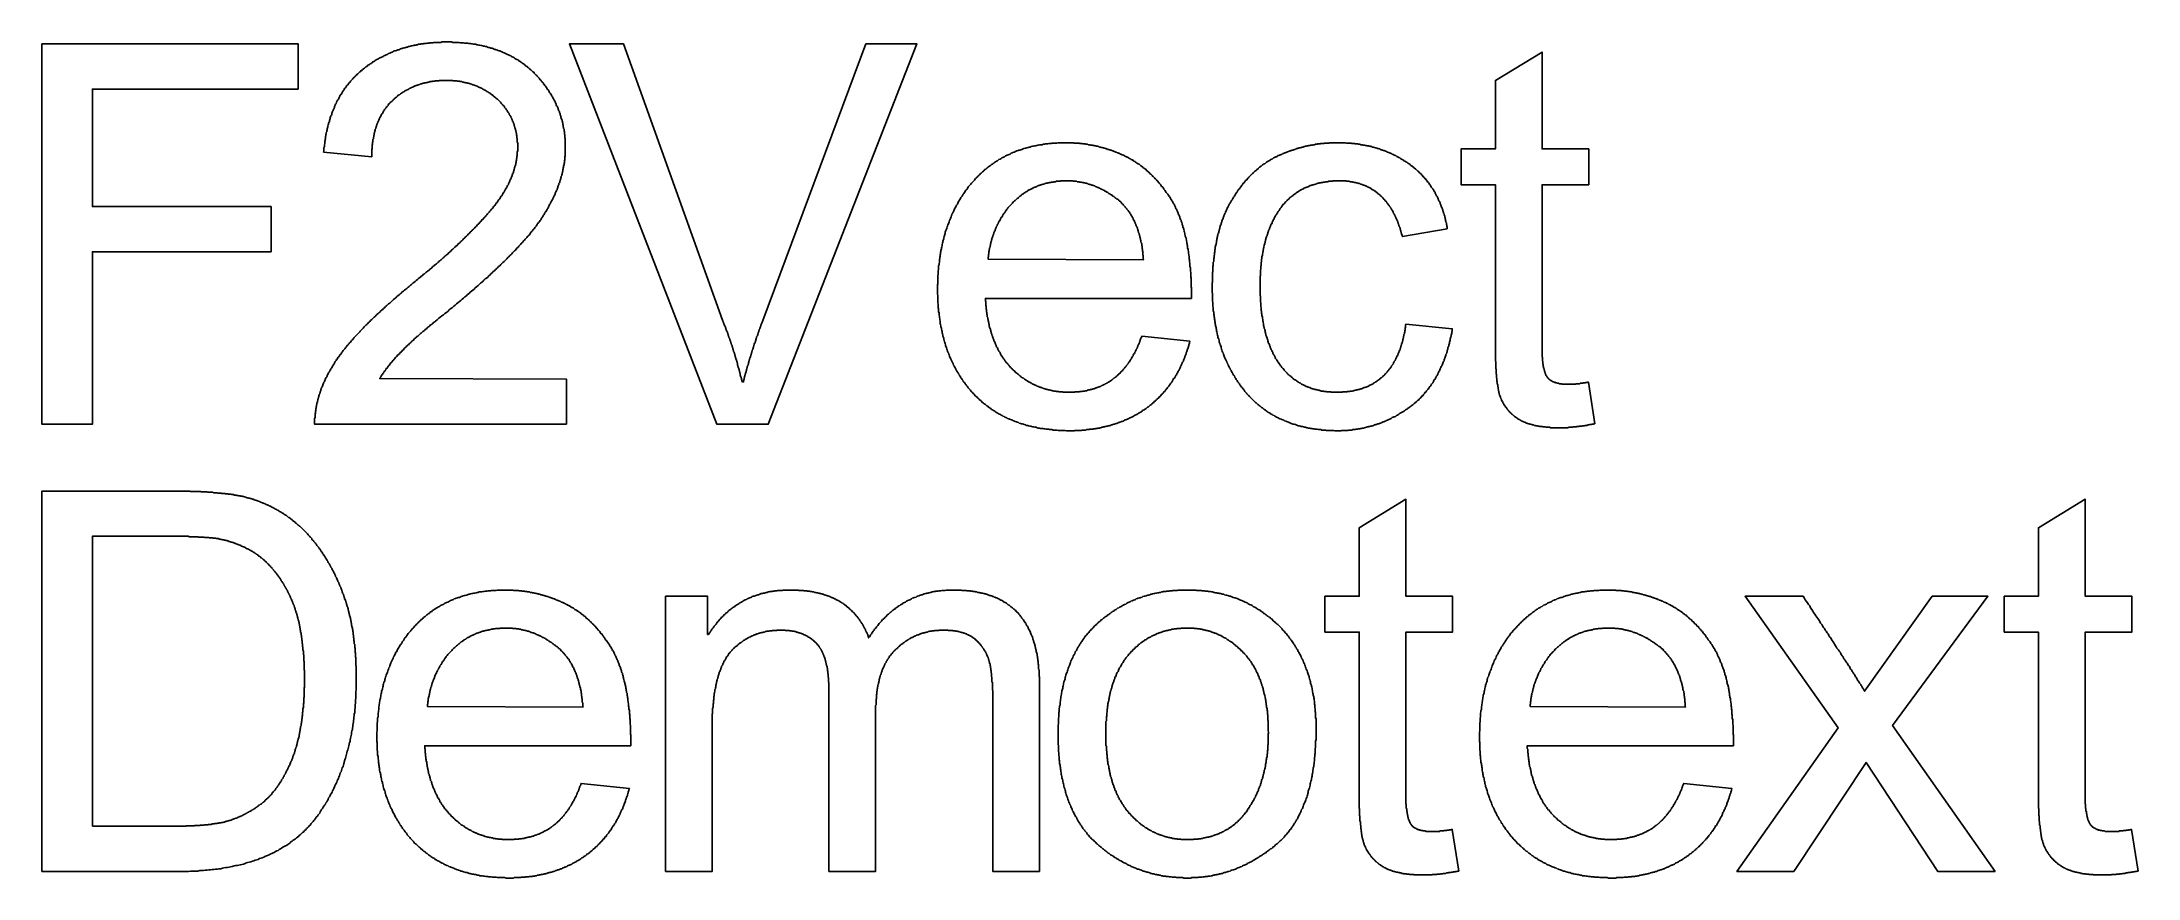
# Model space of a CAD drawing. Extents: x 6 to 282, y -60 to 50.
import ezdxf

# ---------------------------------------------------------------- set-up
doc = ezdxf.new("R2010")
doc.units = 0

msp = doc.modelspace()

# ---------------------------------------------------------------- linework, layer by layer
at = {"layer": 'Layer 0', "color": 1}
for points in [[(39.450813, 44.228058), (39.450813, 44.228058), (12.27701, 44.228058), (12.27701, 28.714848), (35.855034, 28.714848), (35.855034, 22.756132), (12.27701, 22.756132), (12.27701, 0), (5.599139, 0), (5.599139, 50.186775), (39.450813, 50.186775), (39.450813, 44.228058)], [(74.843529, 0), (74.843529, 0), (41.608276, 0), (41.608276, 0.102736), (41.608276, 0.154105), (41.608276, 0.256841), (41.608276, 0.359578), (41.608276, 0.410946), (41.608276, 0.513682), (41.608276, 0.616419), (41.608276, 0.667787), (41.608276, 0.770524), (41.659645, 0.87326), (41.659645, 0.924628), (41.659645, 1.027365), (41.659645, 1.130101), (41.659645, 1.18147), (41.659645, 1.284206), (41.659645, 1.335574), (41.711014, 1.438311), (41.711014, 1.541047), (41.711014, 1.592416), (41.711014, 1.695152), (41.762383, 1.797889), (41.762383, 1.849257), (41.762383, 1.951993), (41.762383, 2.05473), (41.813751, 2.106098), (41.813751, 2.208834), (41.813751, 2.311571), (41.86512, 2.362939), (41.86512, 2.465676), (41.86512, 2.568412), (41.916489, 2.619781), (41.916489, 2.722517), (41.916489, 2.825253), (41.967854, 2.876622), (41.967854, 2.979358), (41.967854, 3.082095), (42.019222, 3.133463), (42.019222, 3.236199), (42.070591, 3.338936), (42.070591, 3.390304), (42.12196, 3.493041), (42.12196, 3.595777), (42.173328, 3.647145), (42.173328, 3.749882), (42.224697, 3.852618), (42.224697, 3.903986), (42.276066, 4.006723), (42.276066, 4.109459), (42.327435, 4.160828), (42.327435, 4.263564), (42.378799, 4.366301), (42.430168, 4.417669), (42.430168, 4.520405), (42.481537, 4.623142), (42.481537, 4.725878), (42.532906, 4.777246), (42.584274, 4.879983), (42.584274, 4.98272), (42.635643, 5.034088), (42.687012, 5.136825), (42.687012, 5.239561), (42.73838, 5.290929), (42.789749, 5.393666), (42.841114, 5.496402), (42.841114, 5.547771), (42.892483, 5.650507), (42.943851, 5.753243), (42.99522, 5.804612), (42.99522, 5.907348), (43.046589, 6.010085), (43.097958, 6.061453), (43.149326, 6.164189), (43.200695, 6.266926), (43.25206, 6.318294), (43.25206, 6.421031), (43.303429, 6.523767), (43.354797, 6.575135), (43.406166, 6.677872), (43.457535, 6.780608), (43.508904, 6.883345), (43.560272, 6.934713), (43.611641, 7.037449), (43.663006, 7.140186), (43.714375, 7.191554), (43.765743, 7.294291), (43.817112, 7.397027), (43.868481, 7.448395), (43.919849, 7.551132), (43.971218, 7.653868), (44.022587, 7.705236), (44.073952, 7.807973), (44.12532, 7.910709), (44.176689, 7.962078), (44.228058, 8.064815), (44.279427, 8.167551), (44.330795, 8.270288), (44.382164, 8.321655), (44.433533, 8.424392), (44.484898, 8.527128), (44.587635, 8.578497), (44.639004, 8.681233), (44.690372, 8.78397), (44.741741, 8.886706), (44.844479, 8.938074), (44.895844, 9.040811), (44.947212, 9.143547), (45.04995, 9.246284), (45.101318, 9.297652), (45.152687, 9.400389), (45.255424, 9.503125), (45.306789, 9.605862), (45.358158, 9.708598), (45.460896, 9.811335), (45.512264, 9.862703), (45.615002, 9.96544), (45.66637, 10.068176), (45.769104, 10.170913), (45.820473, 10.273649), (45.92321, 10.376386), (46.025948, 10.479122), (46.077316, 10.581859), (46.18005, 10.633226), (46.231419, 10.735963), (46.334156, 10.838699), (46.436893, 10.941436), (46.488262, 11.044172), (46.590996, 11.146909), (46.693733, 11.249645), (46.796471, 11.352382), (46.847839, 11.455118), (46.950577, 11.557855), (47.05331, 11.660591), (47.156048, 11.763328), (47.258785, 11.866064), (47.361523, 11.968801), (47.464256, 12.071537), (47.566994, 12.174273), (47.618362, 12.27701), (47.7211, 12.379746), (47.823833, 12.482483), (47.926571, 12.585219), (48.029308, 12.687956), (48.132046, 12.842061), (48.234779, 12.944798), (48.388885, 13.047534), (48.491623, 13.15027), (48.59436, 13.253007), (48.697094, 13.355743), (48.799831, 13.45848), (48.902569, 13.561216), (49.005306, 13.663953), (49.159409, 13.818058), (49.262146, 13.920794), (49.364883, 14.023531), (49.467621, 14.126267), (49.621723, 14.229004), (49.724461, 14.383108), (49.827198, 14.485845), (49.9813, 14.588581), (50.084038, 14.691318), (50.238144, 14.794054), (50.340878, 14.948159), (50.443615, 15.050896), (50.597721, 15.153632), (50.700459, 15.256369), (50.854561, 15.410473), (50.957298, 15.513209), (51.111404, 15.615946), (51.214138, 15.770051), (51.368244, 15.872787), (51.52235, 15.975524), (51.625084, 16.07826), (51.77919, 16.232365), (51.881927, 16.335102), (52.03603, 16.437838), (52.190136, 16.591944), (52.344242, 16.694679), (52.446976, 16.848783), (52.601082, 16.951521), (52.755188, 17.054256), (52.90929, 17.208363), (53.012028, 17.311098), (53.166134, 17.465202), (53.320236, 17.56794), (53.474342, 17.670675), (53.628448, 17.824781), (53.782551, 17.927517), (53.936657, 18.081621), (54.090759, 18.184359), (54.244865, 18.338463), (54.398972, 18.4412), (54.553074, 18.595304), (54.70718, 18.69804), (54.861286, 18.852146), (55.015388, 18.954882), (55.169495, 19.108986), (55.323597, 19.211723), (55.477703, 19.365828), (55.580441, 19.417196), (55.683178, 19.519932), (55.785912, 19.571301), (55.888649, 19.674038), (55.991386, 19.776773), (56.094124, 19.828142), (56.196857, 19.93088), (56.299595, 20.033615), (56.402332, 20.084984), (56.50507, 20.187719), (56.607803, 20.239088), (56.710541, 20.341825), (56.813278, 20.444561), (56.916016, 20.49593), (57.018749, 20.598665), (57.070118, 20.650034), (57.172855, 20.752771), (57.275593, 20.855507), (57.37833, 20.906876), (57.481064, 21.009611), (57.583801, 21.06098), (57.686539, 21.163717), (57.789276, 21.266453), (57.89201, 21.317822), (57.994747, 21.420557), (58.046116, 21.523294), (58.148853, 21.574663), (58.251587, 21.677399), (58.354324, 21.728767), (58.457062, 21.831503), (58.559799, 21.93424), (58.662533, 21.985609), (58.713902, 22.088345), (58.816639, 22.191082), (58.919376, 22.242449), (59.022114, 22.345186), (59.124847, 22.396555), (59.227585, 22.49929), (59.278954, 22.602028), (59.381691, 22.653395), (59.484428, 22.756132), (59.587162, 22.858868), (59.689899, 22.910236), (59.741268, 23.012974), (59.844006, 23.115709), (59.946739, 23.167078), (60.049477, 23.269815), (60.100845, 23.372551), (60.203583, 23.42392), (60.30632, 23.526655), (60.409054, 23.578024), (60.460423, 23.680761), (60.56316, 23.783497), (60.665897, 23.834866), (60.768631, 23.937601), (60.82, 24.040339), (60.922737, 24.091707), (61.025475, 24.194443), (61.128212, 24.29718), (61.179577, 24.348547), (61.282314, 24.451284), (61.385052, 24.55402), (61.43642, 24.605389), (61.539158, 24.708126), (61.641891, 24.810862), (61.69326, 24.86223), (61.795998, 24.964966), (61.898735, 25.067703), (61.950104, 25.119072), (62.052837, 25.221807), (62.155575, 25.324545), (62.206944, 25.375912), (62.309681, 25.478649), (62.412415, 25.581385), (62.463783, 25.632753), (62.566521, 25.735491), (62.669258, 25.838226), (62.720627, 25.889595), (62.823364, 25.992331), (62.926098, 26.095068), (62.977467, 26.146437), (63.080204, 26.249172), (63.131573, 26.35191), (63.23431, 26.403278), (63.337044, 26.506014), (63.388412, 26.608751), (63.49115, 26.711487), (63.542519, 26.762856), (63.645256, 26.865591), (63.696621, 26.968328), (63.799358, 27.019697), (63.902096, 27.122433), (63.953465, 27.22517), (64.056198, 27.276537), (64.107567, 27.379274), (64.210304, 27.48201), (64.261673, 27.533379), (64.36441, 27.636116), (64.415779, 27.738852), (64.518517, 27.841589), (64.569885, 27.892956), (64.672623, 27.995693), (64.723984, 28.098429), (64.826721, 28.201166), (64.87809, 28.252535), (64.980827, 28.35527), (65.032196, 28.458008), (65.134933, 28.509375), (65.186302, 28.612112), (65.237671, 28.714848), (65.340408, 28.817585), (65.391777, 28.868954), (65.494514, 28.971689), (65.545876, 29.074427), (65.597244, 29.177162), (65.648613, 29.228531), (65.75135, 29.331266), (65.802719, 29.434004), (65.854088, 29.485373), (65.905457, 29.588108), (66.008194, 29.690845), (66.059563, 29.793581), (66.110931, 29.84495), (66.1623, 29.947687), (66.213669, 30.050423), (66.316406, 30.15316), (66.367775, 30.204527), (66.419136, 30.307264), (66.470505, 30.41), (66.521873, 30.512737), (66.573242, 30.564106), (66.624611, 30.666842), (66.67598, 30.769579), (66.727348, 30.820946), (66.778717, 30.923683), (66.830086, 31.026419), (66.881454, 31.129156), (66.932823, 31.180525), (66.984192, 31.28326), (67.035561, 31.385998), (67.086929, 31.488733), (67.138298, 31.540102), (67.189667, 31.642838), (67.189667, 31.745575), (67.241028, 31.796944), (67.292397, 31.899679), (67.343765, 32.002415), (67.395134, 32.105152), (67.395134, 32.156521), (67.446503, 32.259258), (67.497871, 32.361992), (67.54924, 32.464729), (67.54924, 32.516098), (67.600609, 32.618835), (67.651978, 32.721573), (67.703346, 32.772938), (67.703346, 32.875675), (67.754715, 32.978413), (67.754715, 33.08115), (67.806084, 33.132519), (67.857452, 33.235252), (67.857452, 33.33799), (67.908821, 33.440727), (67.908821, 33.492096), (67.96019, 33.594833), (67.96019, 33.697567), (68.011559, 33.748936), (68.011559, 33.851673), (68.06292, 33.954411), (68.06292, 34.057144), (68.114288, 34.108513), (68.114288, 34.21125), (68.165657, 34.313988), (68.165657, 34.365356), (68.165657, 34.46809), (68.217026, 34.570827), (68.217026, 34.673565), (68.217026, 34.724934), (68.268394, 34.827671), (68.268394, 34.930405), (68.268394, 35.033142), (68.319763, 35.084511), (68.319763, 35.187248), (68.319763, 35.289982), (68.319763, 35.341351), (68.371132, 35.444088), (68.371132, 35.546825), (68.371132, 35.649563), (68.371132, 35.700928), (68.371132, 35.803665), (68.371132, 35.906403), (68.371132, 35.957771), (68.422501, 36.060509), (68.422501, 36.163242), (68.422501, 36.26598), (68.422501, 36.317348), (68.422501, 36.420086), (68.422501, 36.522823), (68.422501, 36.574188), (68.422501, 36.676926), (68.422501, 36.728294), (68.422501, 36.831032), (68.422501, 36.882401), (68.422501, 36.985134), (68.422501, 37.036503), (68.422501, 37.13924), (68.371132, 37.190609), (68.371132, 37.293346), (68.371132, 37.344715), (68.371132, 37.447449), (68.371132, 37.498817), (68.371132, 37.550186), (68.371132, 37.652924), (68.371132, 37.704292), (68.319763, 37.807026), (68.319763, 37.858395), (68.319763, 37.961132), (68.319763, 38.012501), (68.319763, 38.063869), (68.268394, 38.166607), (68.268394, 38.217972), (68.268394, 38.320709), (68.268394, 38.372078), (68.217026, 38.423447), (68.217026, 38.526184), (68.217026, 38.577553), (68.165657, 38.628918), (68.165657, 38.731655), (68.165657, 38.783024), (68.114288, 38.834393), (68.114288, 38.93713), (68.114288, 38.988499), (68.06292, 39.039864), (68.06292, 39.142601), (68.06292, 39.19397), (68.011559, 39.245338), (68.011559, 39.348076), (67.96019, 39.399445), (67.96019, 39.450813), (67.96019, 39.553547), (67.908821, 39.604916), (67.908821, 39.656284), (67.857452, 39.707653), (67.857452, 39.81039), (67.806084, 39.861759), (67.806084, 39.913124), (67.754715, 39.964493), (67.754715, 40.06723), (67.703346, 40.118599), (67.703346, 40.169968), (67.651978, 40.221336), (67.651978, 40.32407), (67.600609, 40.375439), (67.54924, 40.426807), (67.54924, 40.478176), (67.497871, 40.529545), (67.497871, 40.632282), (67.446503, 40.683651), (67.395134, 40.735016), (67.395134, 40.786385), (67.343765, 40.837753), (67.292397, 40.889122), (67.292397, 40.991859), (67.241028, 41.043228), (67.189667, 41.094597), (67.189667, 41.145962), (67.138298, 41.19733), (67.086929, 41.248699), (67.035561, 41.300068), (67.035561, 41.402805), (66.984192, 41.454174), (66.932823, 41.505543), (66.881454, 41.556908), (66.881454, 41.608276), (66.830086, 41.659645), (66.778717, 41.711014), (66.727348, 41.762383), (66.67598, 41.813751), (66.67598, 41.86512), (66.624611, 41.967854), (66.573242, 42.019222), (66.521873, 42.070591), (66.470505, 42.12196), (66.419136, 42.173328), (66.367775, 42.224697), (66.316406, 42.276066), (66.265038, 42.327435), (66.213669, 42.378799), (66.213669, 42.430168), (66.1623, 42.481537), (66.110931, 42.532906), (66.059563, 42.584274), (66.008194, 42.635643), (65.956825, 42.687012), (65.905457, 42.73838), (65.854088, 42.789749), (65.802719, 42.841114), (65.75135, 42.892483), (65.648613, 42.943851), (65.597244, 42.99522), (65.545876, 43.046589), (65.494514, 43.097958), (65.443146, 43.149326), (65.391777, 43.149326), (65.340408, 43.200695), (65.28904, 43.25206), (65.237671, 43.303429), (65.186302, 43.354797), (65.083565, 43.406166), (65.032196, 43.457535), (64.980827, 43.508904), (64.929459, 43.560272), (64.87809, 43.560272), (64.826721, 43.611641), (64.775352, 43.663006), (64.672623, 43.714375), (64.621254, 43.765743), (64.569885, 43.765743), (64.518517, 43.817112), (64.467148, 43.868481), (64.36441, 43.919849), (64.313042, 43.919849), (64.261673, 43.971218), (64.210304, 44.022587), (64.158936, 44.073952), (64.056198, 44.073952), (64.004829, 44.12532), (63.953465, 44.176689), (63.902096, 44.176689), (63.799358, 44.228058), (63.74799, 44.279427), (63.696621, 44.279427), (63.645256, 44.330795), (63.542519, 44.382164), (63.49115, 44.382164), (63.439781, 44.433533), (63.388412, 44.433533), (63.285675, 44.484898), (63.23431, 44.536266), (63.182941, 44.536266), (63.080204, 44.587635), (63.028835, 44.587635), (62.977467, 44.639004), (62.926098, 44.639004), (62.823364, 44.690372), (62.771996, 44.690372), (62.720627, 44.741741), (62.617889, 44.741741), (62.566521, 44.79311), (62.515152, 44.79311), (62.412415, 44.844479), (62.36105, 44.844479), (62.258312, 44.895844), (62.206944, 44.895844), (62.155575, 44.895844), (62.052837, 44.947212), (62.001469, 44.947212), (61.950104, 44.998581), (61.847366, 44.998581), (61.795998, 44.998581), (61.69326, 45.04995), (61.641891, 45.04995), (61.590523, 45.04995), (61.487789, 45.101318), (61.43642, 45.101318), (61.333683, 45.101318), (61.282314, 45.152687), (61.179577, 45.152687), (61.128212, 45.152687), (61.025475, 45.204056), (60.974106, 45.204056), (60.922737, 45.204056), (60.82, 45.204056), (60.768631, 45.255424), (60.665897, 45.255424), (60.614529, 45.255424), (60.511791, 45.255424), (60.460423, 45.255424), (60.357685, 45.306789), (60.30632, 45.306789), (60.203583, 45.306789), (60.152214, 45.306789), (60.049477, 45.306789), (59.998108, 45.306789), (59.895374, 45.306789), (59.844006, 45.358158), (59.741268, 45.358158), (59.638531, 45.358158), (59.587162, 45.358158), (59.484428, 45.358158), (59.43306, 45.358158), (59.330322, 45.358158), (59.278954, 45.358158), (59.176216, 45.358158), (59.073479, 45.358158), (59.022114, 45.358158), (58.919376, 45.358158), (58.868008, 45.358158), (58.76527, 45.358158), (58.662533, 45.358158), (58.611168, 45.358158), (58.50843, 45.358158), (58.405693, 45.358158), (58.354324, 45.358158), (58.251587, 45.358158), (58.200222, 45.358158), (58.097485, 45.358158), (57.994747, 45.306789), (57.943378, 45.306789), (57.840641, 45.306789), (57.789276, 45.306789), (57.686539, 45.306789), (57.63517, 45.306789), (57.532433, 45.306789), (57.481064, 45.255424), (57.37833, 45.255424), (57.326962, 45.255424), (57.224224, 45.255424), (57.121487, 45.204056), (57.070118, 45.204056), (56.967384, 45.204056), (56.916016, 45.204056), (56.813278, 45.204056), (56.761909, 45.152687), (56.659172, 45.152687), (56.607803, 45.152687), (56.50507, 45.101318), (56.453701, 45.101318), (56.402332, 45.101318), (56.299595, 45.04995), (56.248226, 45.04995), (56.145493, 45.04995), (56.094124, 44.998581), (55.991386, 44.998581), (55.940018, 44.998581), (55.83728, 44.947212), (55.785912, 44.947212), (55.734543, 44.895844), (55.631809, 44.895844), (55.580441, 44.895844), (55.477703, 44.844479), (55.426334, 44.844479), (55.374966, 44.79311), (55.272232, 44.79311), (55.220863, 44.741741), (55.118126, 44.741741), (55.066757, 44.690372), (55.015388, 44.690372), (54.912651, 44.639004), (54.861286, 44.639004), (54.809917, 44.587635), (54.70718, 44.587635), (54.655811, 44.536266), (54.604443, 44.484898), (54.501705, 44.484898), (54.45034, 44.433533), (54.398972, 44.433533), (54.296234, 44.382164), (54.244865, 44.330795), (54.193497, 44.330795), (54.142128, 44.279427), (54.039394, 44.228058), (53.988026, 44.228058), (53.936657, 44.176689), (53.83392, 44.12532), (53.782551, 44.12532), (53.731182, 44.073952), (53.679813, 44.022587), (53.57708, 44.022587), (53.525711, 43.971218), (53.474342, 43.919849), (53.422974, 43.868481), (53.371605, 43.868481), (53.268867, 43.817112), (53.217503, 43.765743), (53.166134, 43.714375), (53.114765, 43.714375), (53.063396, 43.663006), (52.960659, 43.611641), (52.90929, 43.560272), (52.857922, 43.508904), (52.806557, 43.457535), (52.755188, 43.457535), (52.652451, 43.406166), (52.601082, 43.354797), (52.549713, 43.303429), (52.498344, 43.25206), (52.446976, 43.200695), (52.395607, 43.149326), (52.344242, 43.097958), (52.241505, 43.046589), (52.190136, 42.99522), (52.138767, 42.943851), (52.087399, 42.892483), (52.03603, 42.841114), (51.984661, 42.789749), (51.933296, 42.73838), (51.881927, 42.687012), (51.830559, 42.635643), (51.77919, 42.584274), (51.727821, 42.532906), (51.625084, 42.481537), (51.573715, 42.430168), (51.52235, 42.378799), (51.470982, 42.327435), (51.419613, 42.276066), (51.368244, 42.224697), (51.316875, 42.12196), (51.316875, 42.070591), (51.265507, 42.019222), (51.214138, 41.967854), (51.162769, 41.916489), (51.111404, 41.86512), (51.060036, 41.762383), (51.008667, 41.711014), (50.957298, 41.659645), (50.90593, 41.608276), (50.854561, 41.556908), (50.803192, 41.454174), (50.803192, 41.402805), (50.751823, 41.351437), (50.700459, 41.300068), (50.64909, 41.19733), (50.597721, 41.145962), (50.597721, 41.094597), (50.546352, 40.991859), (50.494984, 40.940491), (50.443615, 40.889122), (50.392246, 40.786385), (50.392246, 40.735016), (50.340878, 40.683651), (50.289513, 40.580914), (50.289513, 40.529545), (50.238144, 40.478176), (50.186775, 40.375439), (50.186775, 40.32407), (50.135406, 40.221336), (50.084038, 40.169968), (50.084038, 40.118599), (50.032669, 40.015862), (49.9813, 39.964493), (49.9813, 39.861759), (49.929932, 39.81039), (49.929932, 39.707653), (49.878567, 39.656284), (49.827198, 39.553547), (49.827198, 39.502178), (49.775829, 39.399445), (49.775829, 39.348076), (49.724461, 39.245338), (49.724461, 39.19397), (49.673092, 39.091232), (49.673092, 39.039864), (49.621723, 38.93713), (49.621723, 38.834393), (49.621723, 38.783024), (49.570354, 38.680286), (49.570354, 38.628918), (49.518986, 38.526184), (49.518986, 38.423447), (49.467621, 38.372078), (49.467621, 38.269341), (49.467621, 38.166607), (49.416252, 38.115238), (49.416252, 38.012501), (49.416252, 37.909763), (49.364883, 37.858395), (49.364883, 37.755661), (49.364883, 37.652924), (49.313515, 37.550186), (49.313515, 37.498817), (49.313515, 37.39608), (49.313515, 37.293346), (49.262146, 37.190609), (49.262146, 37.13924), (49.262146, 37.036503), (49.262146, 36.933769), (49.210777, 36.831032), (49.210777, 36.779663), (49.210777, 36.676926), (49.210777, 36.574188), (49.210777, 36.471455), (49.210777, 36.368717), (49.159409, 36.26598), (49.159409, 36.163242), (49.159409, 36.111874), (49.159409, 36.00914), (49.159409, 35.906403), (49.159409, 35.803665), (49.159409, 35.700928), (49.159409, 35.598194), (49.159409, 35.495457), (49.159409, 35.392719), (49.159409, 35.289982), (42.789749, 35.906403), (42.841114, 36.060509), (42.841114, 36.214611), (42.841114, 36.317348), (42.841114, 36.471455), (42.892483, 36.625557), (42.892483, 36.728294), (42.892483, 36.882401), (42.943851, 37.036503), (42.943851, 37.13924), (42.943851, 37.293346), (42.99522, 37.447449), (42.99522, 37.550186), (43.046589, 37.704292), (43.046589, 37.807026), (43.046589, 37.961132), (43.097958, 38.063869), (43.097958, 38.217972), (43.149326, 38.320709), (43.149326, 38.474815), (43.200695, 38.577553), (43.200695, 38.731655), (43.25206, 38.834393), (43.25206, 38.988499), (43.303429, 39.091232), (43.354797, 39.245338), (43.354797, 39.348076), (43.406166, 39.502178), (43.457535, 39.604916), (43.457535, 39.707653), (43.508904, 39.861759), (43.560272, 39.964493), (43.560272, 40.06723), (43.611641, 40.221336), (43.663006, 40.32407), (43.663006, 40.426807), (43.714375, 40.580914), (43.765743, 40.683651), (43.817112, 40.786385), (43.868481, 40.889122), (43.868481, 41.043228), (43.919849, 41.145962), (43.971218, 41.248699), (44.022587, 41.351437), (44.073952, 41.454174), (44.12532, 41.608276), (44.176689, 41.711014), (44.228058, 41.813751), (44.228058, 41.916489), (44.279427, 42.019222), (44.330795, 42.12196), (44.382164, 42.224697), (44.433533, 42.327435), (44.484898, 42.481537), (44.536266, 42.584274), (44.587635, 42.687012), (44.690372, 42.789749), (44.741741, 42.892483), (44.79311, 42.99522), (44.844479, 43.097958), (44.895844, 43.200695), (44.947212, 43.303429), (44.998581, 43.406166), (45.04995, 43.508904), (45.152687, 43.560272), (45.204056, 43.663006), (45.255424, 43.765743), (45.306789, 43.868481), (45.358158, 43.971218), (45.460896, 44.073952), (45.512264, 44.176689), (45.563633, 44.279427), (45.615002, 44.330795), (45.717735, 44.433533), (45.769104, 44.536266), (45.820473, 44.639004), (45.92321, 44.741741), (45.974579, 44.79311), (46.077316, 44.895844), (46.128685, 44.998581), (46.18005, 45.04995), (46.282787, 45.152687), (46.334156, 45.255424), (46.436893, 45.358158), (46.488262, 45.409527), (46.590996, 45.512264), (46.642365, 45.615002), (46.745102, 45.66637), (46.796471, 45.769104), (46.899208, 45.820473), (46.950577, 45.92321), (47.05331, 46.025948), (47.156048, 46.077316), (47.207417, 46.18005), (47.310154, 46.231419), (47.412888, 46.334156), (47.464256, 46.385525), (47.566994, 46.488262), (47.669731, 46.539631), (47.7211, 46.642365), (47.823833, 46.693733), (47.926571, 46.796471), (48.029308, 46.847839), (48.080677, 46.899208), (48.183414, 47.001942), (48.286148, 47.05331), (48.388885, 47.156048), (48.491623, 47.207417), (48.542992, 47.258785), (48.645725, 47.361523), (48.748463, 47.412888), (48.8512, 47.464256), (48.953938, 47.566994), (49.056671, 47.618362), (49.159409, 47.669731), (49.262146, 47.7211), (49.313515, 47.823833), (49.416252, 47.875202), (49.518986, 47.926571), (49.621723, 47.97794), (49.724461, 48.080677), (49.827198, 48.132046), (49.929932, 48.183414), (50.032669, 48.234779), (50.135406, 48.286148), (50.238144, 48.337517), (50.340878, 48.388885), (50.443615, 48.440254), (50.546352, 48.491623), (50.64909, 48.542992), (50.751823, 48.59436), (50.854561, 48.645725), (50.957298, 48.697094), (51.060036, 48.748463), (51.162769, 48.799831), (51.265507, 48.8512), (51.368244, 48.902569), (51.52235, 48.953938), (51.625084, 49.005306), (51.727821, 49.056671), (51.830559, 49.10804), (51.933296, 49.159409), (52.03603, 49.210777), (52.138767, 49.262146), (52.241505, 49.262146), (52.395607, 49.313515), (52.498344, 49.364883), (52.601082, 49.416252), (52.703819, 49.416252), (52.806557, 49.467621), (52.960659, 49.518986), (53.063396, 49.570354), (53.166134, 49.570354), (53.268867, 49.621723), (53.422974, 49.673092), (53.525711, 49.673092), (53.628448, 49.724461), (53.731182, 49.775829), (53.885288, 49.775829), (53.988026, 49.827198), (54.090759, 49.827198), (54.244865, 49.878567), (54.347603, 49.929932), (54.45034, 49.929932), (54.604443, 49.9813), (54.70718, 49.9813), (54.809917, 50.032669), (54.96402, 50.032669), (55.066757, 50.084038), (55.169495, 50.084038), (55.323597, 50.135406), (55.426334, 50.135406), (55.580441, 50.135406), (55.683178, 50.186775), (55.785912, 50.186775), (55.940018, 50.186775), (56.042755, 50.238144), (56.196857, 50.238144), (56.299595, 50.238144), (56.453701, 50.289513), (56.556438, 50.289513), (56.710541, 50.289513), (56.813278, 50.340878), (56.967384, 50.340878), (57.070118, 50.340878), (57.224224, 50.340878), (57.326962, 50.392246), (57.481064, 50.392246), (57.583801, 50.392246), (57.737907, 50.392246), (57.840641, 50.392246), (57.994747, 50.392246), (58.148853, 50.392246), (58.251587, 50.392246), (58.405693, 50.443615), (58.50843, 50.443615), (58.662533, 50.443615), (58.816639, 50.443615), (58.919376, 50.443615), (59.073479, 50.443615), (59.227585, 50.443615), (59.381691, 50.443615), (59.535793, 50.443615), (59.689899, 50.443615), (59.844006, 50.392246), (59.946739, 50.392246), (60.100845, 50.392246), (60.254951, 50.392246), (60.409054, 50.392246), (60.56316, 50.392246), (60.665897, 50.392246), (60.82, 50.340878), (60.974106, 50.340878), (61.128212, 50.340878), (61.230946, 50.340878), (61.385052, 50.289513), (61.539158, 50.289513), (61.69326, 50.289513), (61.795998, 50.289513), (61.950104, 50.238144), (62.104206, 50.238144), (62.206944, 50.238144), (62.36105, 50.186775), (62.463783, 50.186775), (62.617889, 50.135406), (62.771996, 50.135406), (62.874729, 50.135406), (63.028835, 50.084038), (63.131573, 50.084038), (63.285675, 50.032669), (63.388412, 50.032669), (63.542519, 49.9813), (63.645256, 49.9813), (63.799358, 49.929932), (63.902096, 49.878567), (64.056198, 49.878567), (64.158936, 49.827198), (64.313042, 49.827198), (64.415779, 49.775829), (64.518517, 49.724461), (64.672623, 49.724461), (64.775352, 49.673092), (64.87809, 49.621723), (65.032196, 49.621723), (65.134933, 49.570354), (65.237671, 49.518986), (65.391777, 49.467621), (65.494514, 49.467621), (65.597244, 49.416252), (65.75135, 49.364883), (65.854088, 49.313515), (65.956825, 49.262146), (66.059563, 49.262146), (66.1623, 49.210777), (66.316406, 49.159409), (66.419136, 49.10804), (66.521873, 49.056671), (66.624611, 49.005306), (66.727348, 48.953938), (66.830086, 48.902569), (66.984192, 48.8512), (67.086929, 48.799831), (67.189667, 48.748463), (67.292397, 48.697094), (67.395134, 48.645725), (67.497871, 48.59436), (67.600609, 48.542992), (67.703346, 48.491623), (67.806084, 48.440254), (67.908821, 48.388885), (68.011559, 48.286148), (68.114288, 48.234779), (68.217026, 48.183414), (68.319763, 48.132046), (68.422501, 48.080677), (68.525238, 48.029308), (68.627975, 47.926571), (68.730713, 47.875202), (68.782082, 47.823833), (68.884811, 47.772469), (68.987549, 47.669731), (69.090286, 47.618362), (69.193024, 47.566994), (69.295761, 47.464256), (69.34713, 47.412888), (69.449867, 47.310154), (69.552605, 47.258785), (69.655342, 47.207417), (69.706711, 47.104679), (69.809441, 47.05331), (69.912178, 46.950577), (70.014915, 46.899208), (70.066284, 46.796471), (70.169022, 46.745102), (70.271759, 46.642365), (70.323128, 46.590996), (70.425865, 46.488262), (70.528603, 46.436893), (70.579964, 46.334156), (70.682701, 46.231419), (70.73407, 46.18005), (70.836807, 46.077316), (70.939545, 46.025948), (70.990913, 45.92321), (71.093651, 45.820473), (71.14502, 45.769104), (71.247757, 45.66637), (71.299126, 45.563633), (71.401855, 45.460896), (71.453224, 45.409527), (71.504593, 45.306789), (71.60733, 45.204056), (71.658699, 45.152687), (71.761436, 45.04995), (71.812805, 44.947212), (71.864174, 44.844479), (71.966911, 44.79311), (72.01828, 44.690372), (72.069649, 44.587635), (72.172386, 44.484898), (72.223747, 44.433533), (72.275116, 44.330795), (72.326485, 44.228058), (72.429222, 44.12532), (72.480591, 44.073952), (72.53196, 43.971218), (72.583328, 43.868481), (72.634697, 43.765743), (72.686066, 43.663006), (72.788803, 43.560272), (72.840172, 43.508904), (72.891541, 43.406166), (72.942909, 43.303429), (72.994278, 43.200695), (73.045647, 43.097958), (73.097008, 42.99522), (73.148376, 42.943851), (73.199745, 42.841114), (73.251114, 42.73838), (73.302483, 42.635643), (73.353851, 42.532906), (73.40522, 42.430168), (73.456589, 42.327435), (73.507957, 42.224697), (73.507957, 42.12196), (73.559326, 42.019222), (73.610695, 41.967854), (73.662064, 41.86512), (73.713432, 41.762383), (73.764801, 41.659645), (73.764801, 41.556908), (73.81617, 41.454174), (73.867538, 41.351437), (73.9189, 41.248699), (73.9189, 41.145962), (73.970268, 41.043228), (74.021637, 40.940491), (74.021637, 40.837753), (74.073006, 40.735016), (74.124374, 40.632282), (74.124374, 40.529545), (74.175743, 40.426807), (74.175743, 40.32407), (74.227112, 40.221336), (74.278481, 40.118599), (74.278481, 40.015862), (74.329849, 39.913124), (74.329849, 39.81039), (74.381218, 39.707653), (74.381218, 39.553547), (74.432587, 39.450813), (74.432587, 39.348076), (74.432587, 39.245338), (74.483955, 39.142601), (74.483955, 39.039864), (74.535324, 38.93713), (74.535324, 38.834393), (74.535324, 38.731655), (74.586693, 38.577553), (74.586693, 38.474815), (74.586693, 38.372078), (74.586693, 38.269341), (74.638062, 38.166607), (74.638062, 38.063869), (74.638062, 37.961132), (74.638062, 37.807026), (74.68943, 37.704292), (74.68943, 37.601555), (74.68943, 37.498817), (74.68943, 37.39608), (74.68943, 37.241978), (74.68943, 37.13924), (74.68943, 37.036503), (74.68943, 36.933769), (74.68943, 36.831032), (74.68943, 36.676926), (74.68943, 36.574188), (74.68943, 36.471455), (74.68943, 36.368717), (74.68943, 36.26598), (74.68943, 36.163242), (74.68943, 36.060509), (74.68943, 36.00914), (74.68943, 35.906403), (74.68943, 35.803665), (74.68943, 35.700928), (74.68943, 35.598194), (74.68943, 35.495457), (74.68943, 35.392719), (74.638062, 35.289982), (74.638062, 35.187248), (74.638062, 35.084511), (74.638062, 34.981773), (74.638062, 34.879036), (74.586693, 34.776302), (74.586693, 34.724934), (74.586693, 34.622196), (74.586693, 34.519459), (74.535324, 34.416725), (74.535324, 34.313988), (74.535324, 34.21125), (74.483955, 34.108513), (74.483955, 34.005779), (74.483955, 33.903042), (74.432587, 33.800304), (74.432587, 33.697567), (74.381218, 33.594833), (74.381218, 33.492096), (74.381218, 33.389359), (74.329849, 33.33799), (74.329849, 33.235252), (74.278481, 33.132519), (74.278481, 33.029781), (74.227112, 32.927044), (74.227112, 32.824306), (74.175743, 32.721573), (74.175743, 32.618835), (74.124374, 32.516098), (74.124374, 32.413361), (74.073006, 32.310627), (74.021637, 32.20789), (74.021637, 32.105152), (73.970268, 32.053783), (73.970268, 31.951048), (73.9189, 31.84831), (73.867538, 31.745575), (73.867538, 31.642838), (73.81617, 31.540102), (73.764801, 31.437365), (73.713432, 31.334629), (73.713432, 31.231892), (73.662064, 31.129156), (73.610695, 31.026419), (73.610695, 30.923683), (73.559326, 30.820946), (73.507957, 30.71821), (73.456589, 30.666842), (73.40522, 30.564106), (73.353851, 30.461369), (73.353851, 30.358633), (73.302483, 30.255896), (73.251114, 30.15316), (73.199745, 30.050423), (73.148376, 29.947687), (73.097008, 29.84495), (73.045647, 29.742214), (72.994278, 29.639477), (72.942909, 29.536739), (72.891541, 29.434004), (72.840172, 29.382635), (72.788803, 29.2799), (72.737434, 29.177162), (72.686066, 29.074427), (72.634697, 28.971689), (72.583328, 28.868954), (72.53196, 28.766216), (72.480591, 28.663481), (72.429222, 28.560743), (72.377853, 28.458008), (72.326485, 28.35527), (72.275116, 28.252535), (72.223747, 28.149797), (72.121017, 28.098429), (72.069649, 27.995693), (72.01828, 27.892956), (71.966911, 27.79022), (71.915543, 27.687483), (71.812805, 27.584747), (71.761436, 27.48201), (71.710068, 27.379274), (71.658699, 27.276537), (71.555962, 27.173801), (71.504593, 27.071064), (71.453224, 26.968328), (71.401855, 26.865591), (71.299126, 26.762856), (71.247757, 26.660118), (71.14502, 26.608751), (71.093651, 26.506014), (70.990913, 26.403278), (70.939545, 26.249172), (70.836807, 26.146437), (70.785439, 26.043699), (70.682701, 25.940964), (70.631332, 25.838226), (70.528603, 25.735491), (70.425865, 25.632753), (70.374496, 25.530018), (70.271759, 25.42728), (70.169022, 25.324545), (70.117653, 25.221807), (70.014915, 25.067703), (69.912178, 24.964966), (69.809441, 24.86223), (69.706711, 24.759493), (69.603973, 24.656757), (69.501236, 24.502653), (69.398499, 24.399916), (69.295761, 24.29718), (69.193024, 24.194443), (69.090286, 24.040339), (68.987549, 23.937601), (68.884811, 23.834866), (68.782082, 23.732128), (68.679344, 23.578024), (68.576607, 23.475288), (68.473869, 23.372551), (68.319763, 23.218447), (68.217026, 23.115709), (68.114288, 22.961605), (68.011559, 22.858868), (67.857452, 22.756132), (67.754715, 22.602028), (67.651978, 22.49929), (67.497871, 22.345186), (67.395134, 22.242449), (67.241028, 22.088345), (67.138298, 21.985609), (66.984192, 21.831503), (66.881454, 21.728767), (66.727348, 21.574663), (66.624611, 21.471926), (66.470505, 21.317822), (66.316406, 21.215084), (66.213669, 21.06098), (66.059563, 20.906876), (65.905457, 20.804138), (65.75135, 20.650034), (65.648613, 20.547298), (65.494514, 20.393192), (65.340408, 20.239088), (65.186302, 20.136353), (65.032196, 19.982246), (64.87809, 19.828142), (64.775352, 19.725407), (64.621254, 19.571301), (64.467148, 19.417196), (64.313042, 19.263092), (64.107567, 19.160355), (63.953465, 19.00625), (63.799358, 18.852146), (63.645256, 18.69804), (63.49115, 18.595304), (63.337044, 18.4412), (63.182941, 18.287094), (62.977467, 18.13299), (62.823364, 17.978886), (62.669258, 17.824781), (62.515152, 17.670675), (62.309681, 17.56794), (62.155575, 17.413836), (62.001469, 17.259729), (61.795998, 17.105625), (61.641891, 16.951521), (61.43642, 16.797417), (61.282314, 16.643311), (61.076843, 16.489206), (60.922737, 16.335102), (60.717266, 16.180996), (60.511791, 16.026892), (60.357685, 15.872787), (60.152214, 15.718682), (59.998108, 15.564578), (59.792637, 15.410473), (59.587162, 15.256369), (59.381691, 15.102263), (59.227585, 14.896791), (59.022114, 14.742686), (58.816639, 14.588581), (58.611168, 14.434477), (58.405693, 14.280372), (58.200222, 14.126267), (57.994747, 13.972162), (57.789276, 13.766689), (57.583801, 13.612585), (57.481064, 13.509849), (57.37833, 13.45848), (57.275593, 13.355743), (57.172855, 13.253007), (57.018749, 13.15027), (56.916016, 13.098902), (56.813278, 12.996165), (56.710541, 12.893429), (56.607803, 12.842061), (56.50507, 12.739325), (56.402332, 12.636588), (56.299595, 12.533852), (56.196857, 12.482483), (56.094124, 12.379746), (55.991386, 12.27701), (55.888649, 12.225642), (55.785912, 12.122906), (55.683178, 12.020169), (55.580441, 11.968801), (55.477703, 11.866064), (55.374966, 11.763328), (55.323597, 11.71196), (55.220863, 11.609223), (55.118126, 11.557855), (55.015388, 11.455118), (54.912651, 11.352382), (54.809917, 11.301014), (54.758549, 11.198277), (54.655811, 11.095541), (54.553074, 11.044172), (54.45034, 10.941436), (54.398972, 10.890068), (54.296234, 10.787332), (54.193497, 10.684595), (54.142128, 10.633226), (54.039394, 10.53049), (53.936657, 10.479122), (53.885288, 10.376386), (53.782551, 10.325017), (53.679813, 10.222281), (53.628448, 10.170913), (53.525711, 10.068176), (53.474342, 10.016808), (53.371605, 9.914071), (53.320236, 9.811335), (53.217503, 9.759966), (53.166134, 9.657229), (53.063396, 9.605862), (53.012028, 9.503125), (52.90929, 9.451756), (52.857922, 9.34902), (52.755188, 9.297652), (52.703819, 9.194916), (52.601082, 9.143547), (52.549713, 9.092179), (52.498344, 8.989443), (52.395607, 8.938074), (52.344242, 8.835338), (52.292873, 8.78397), (52.190136, 8.681233), (52.138767, 8.629865), (52.087399, 8.527128), (52.03603, 8.47576), (51.933296, 8.424392), (51.881927, 8.321655), (51.830559, 8.270288), (51.77919, 8.167551), (51.727821, 8.116182), (51.625084, 8.064815), (51.573715, 7.962078), (51.52235, 7.910709), (51.470982, 7.807973), (51.419613, 7.756605), (51.368244, 7.705236), (51.316875, 7.6025), (51.265507, 7.551132), (51.214138, 7.499763), (51.162769, 7.397027), (51.060036, 7.345659), (51.008667, 7.294291), (51.008667, 7.191554), (50.957298, 7.140186), (50.90593, 7.088818), (50.854561, 6.986081), (50.803192, 6.934713), (50.751823, 6.883345), (50.700459, 6.780608), (50.64909, 6.72924), (50.597721, 6.677872), (50.546352, 6.575135), (50.494984, 6.523767), (50.494984, 6.472399), (50.443615, 6.421031), (50.392246, 6.318294), (50.340878, 6.266926), (50.340878, 6.215558), (50.289513, 6.164189), (50.238144, 6.061453), (50.186775, 6.010085), (74.843529, 5.958716), (74.843529, 0)], [(121.12632, 50.186775), (121.12632, 50.186775), (101.503647, 0), (94.723045, 0), (75.254478, 50.186775), (82.394661, 50.186775), (95.4422, 13.715322), (95.493568, 13.663953), (95.493568, 13.612585), (95.544937, 13.509849), (95.596306, 13.45848), (95.596306, 13.355743), (95.647667, 13.304376), (95.647667, 13.253007), (95.699036, 13.15027), (95.699036, 13.098902), (95.750404, 12.996165), (95.750404, 12.944798), (95.801773, 12.893429), (95.853142, 12.790692), (95.853142, 12.739325), (95.90451, 12.636588), (95.90451, 12.585219), (95.955879, 12.482483), (95.955879, 12.431115), (96.007248, 12.379746), (96.007248, 12.27701), (96.058617, 12.225642), (96.109985, 12.122906), (96.109985, 12.071537), (96.161354, 11.968801), (96.161354, 11.917433), (96.212723, 11.814696), (96.212723, 11.763328), (96.264091, 11.660591), (96.264091, 11.609223), (96.31546, 11.506487), (96.31546, 11.455118), (96.366829, 11.352382), (96.366829, 11.301014), (96.418198, 11.198277), (96.418198, 11.146909), (96.469559, 11.044172), (96.520927, 10.992805), (96.520927, 10.890068), (96.572296, 10.838699), (96.572296, 10.735963), (96.623665, 10.684595), (96.623665, 10.581859), (96.675034, 10.479122), (96.675034, 10.427753), (96.726402, 10.325017), (96.726402, 10.273649), (96.777771, 10.170913), (96.777771, 10.119544), (96.82914, 10.016808), (96.82914, 9.914071), (96.880508, 9.862703), (96.880508, 9.759966), (96.931877, 9.708598), (96.931877, 9.605862), (96.983246, 9.503125), (96.983246, 9.451756), (97.034615, 9.34902), (97.034615, 9.297652), (97.085983, 9.194916), (97.085983, 9.092179), (97.137352, 9.040811), (97.137352, 8.938074), (97.188721, 8.835338), (97.188721, 8.78397), (97.240089, 8.681233), (97.240089, 8.578497), (97.291451, 8.527128), (97.291451, 8.424392), (97.342819, 8.321655), (97.342819, 8.270288), (97.394188, 8.167551), (97.394188, 8.064815), (97.445557, 8.013446), (97.445557, 7.910709), (97.445557, 7.807973), (97.496925, 7.705236), (97.496925, 7.653868), (97.548294, 7.551132), (97.548294, 7.448395), (97.599663, 7.397027), (97.599663, 7.294291), (97.651031, 7.191554), (97.651031, 7.088818), (97.7024, 7.037449), (97.7024, 6.934713), (97.753769, 6.831976), (97.753769, 6.72924), (97.805138, 6.677872), (97.805138, 6.575135), (97.805138, 6.472399), (97.856506, 6.369662), (97.856506, 6.266926), (97.907875, 6.215558), (97.907875, 6.112821), (97.959244, 6.010085), (97.959244, 5.907348), (98.010612, 5.804612), (98.010612, 5.753243), (98.010612, 5.650507), (98.21608, 5.547771), (98.21608, 5.650507), (98.21608, 5.701875), (98.267448, 5.804612), (98.267448, 5.85598), (98.318817, 5.958716), (98.318817, 6.010085), (98.318817, 6.112821), (98.370186, 6.164189), (98.370186, 6.266926), (98.421555, 6.369662), (98.421555, 6.421031), (98.472923, 6.523767), (98.472923, 6.575135), (98.472923, 6.677872), (98.524292, 6.72924), (98.524292, 6.831976), (98.575661, 6.934713), (98.575661, 6.986081), (98.627029, 7.088818), (98.627029, 7.140186), (98.627029, 7.242922), (98.678398, 7.294291), (98.678398, 7.397027), (98.729767, 7.499763), (98.729767, 7.551132), (98.781136, 7.653868), (98.781136, 7.705236), (98.832504, 7.807973), (98.832504, 7.859341), (98.883873, 7.962078), (98.883873, 8.064815), (98.883873, 8.116182), (98.935242, 8.218919), (98.935242, 8.270288), (98.986603, 8.373024), (98.986603, 8.47576), (99.037971, 8.527128), (99.037971, 8.629865), (99.08934, 8.681233), (99.08934, 8.78397), (99.140709, 8.835338), (99.140709, 8.938074), (99.192078, 9.040811), (99.192078, 9.092179), (99.243446, 9.194916), (99.243446, 9.246284), (99.294815, 9.34902), (99.294815, 9.451756), (99.346184, 9.503125), (99.346184, 9.605862), (99.397552, 9.657229), (99.397552, 9.759966), (99.448921, 9.862703), (99.448921, 9.914071), (99.50029, 10.016808), (99.50029, 10.068176), (99.551659, 10.170913), (99.551659, 10.273649), (99.603027, 10.325017), (99.603027, 10.427753), (99.654396, 10.479122), (99.654396, 10.581859), (99.705765, 10.684595), (99.757133, 10.735963), (99.757133, 10.838699), (99.808495, 10.890068), (99.808495, 10.992805), (99.859863, 11.095541), (99.859863, 11.146909), (99.911232, 11.249645), (99.911232, 11.301014), (99.962601, 11.40375), (99.962601, 11.506487), (100.013969, 11.557855), (100.065338, 11.660591), (100.065338, 11.71196), (100.116707, 11.814696), (100.116707, 11.917433), (100.168076, 11.968801), (100.168076, 12.071537), (100.219444, 12.122906), (100.270813, 12.225642), (100.270813, 12.328379), (100.322182, 12.379746), (100.322182, 12.482483), (100.37355, 12.585219), (100.37355, 12.636588), (100.424919, 12.739325), (100.476288, 12.790692), (100.476288, 12.893429), (100.527657, 12.996165), (100.527657, 13.047534), (100.579025, 13.15027), (100.630386, 13.253007), (100.630386, 13.304376), (100.681755, 13.407112), (100.681755, 13.45848), (100.733124, 13.561216), (100.784492, 13.663953), (114.397079, 50.186775), (121.12632, 50.186775)], [(210.661163, 0.051368), (210.661163, 0.051368), (210.609802, 0.051368), (210.558426, 0.051368), (210.507065, 0.051368), (210.455688, 0), (210.404327, 0), (210.352966, 0), (210.30159, 0), (210.250229, 0), (210.198853, -0.051368), (210.147491, -0.051368), (210.096115, -0.051368), (210.044754, -0.051368), (209.993378, -0.051368), (209.942017, -0.051368), (209.89064, -0.102736), (209.839279, -0.102736), (209.787903, -0.102736), (209.736542, -0.102736), (209.685165, -0.102736), (209.633804, -0.154105), (209.582428, -0.154105), (209.531067, -0.154105), (209.479706, -0.154105), (209.428329, -0.154105), (209.376968, -0.154105), (209.325592, -0.154105), (209.274231, -0.205473), (209.222855, -0.205473), (209.171494, -0.205473), (209.120117, -0.205473), (209.068756, -0.205473), (209.01738, -0.205473), (208.966019, -0.256841), (208.914642, -0.256841), (208.863281, -0.256841), (208.811905, -0.256841), (208.760544, -0.256841), (208.709183, -0.256841), (208.657806, -0.256841), (208.606445, -0.256841), (208.555069, -0.308209), (208.503708, -0.308209), (208.452332, -0.308209), (208.452332, -0.308209), (208.40097, -0.308209), (208.349594, -0.308209), (208.298233, -0.308209), (208.246857, -0.308209), (208.195496, -0.359578), (208.144119, -0.359578), (208.092758, -0.359578), (208.041382, -0.359578), (207.990021, -0.359578), (207.990021, -0.359578), (207.938644, -0.359578), (207.887283, -0.359578), (207.835922, -0.359578), (207.784546, -0.359578), (207.733185, -0.410946), (207.681808, -0.410946), (207.630447, -0.410946), (207.630447, -0.410946), (207.579071, -0.410946), (207.52771, -0.410946), (207.476334, -0.410946), (207.424973, -0.410946), (207.373596, -0.410946), (207.322235, -0.410946), (207.322235, -0.410946), (207.270859, -0.410946), (207.219498, -0.410946), (207.168121, -0.410946), (207.11676, -0.462314), (207.065384, -0.462314), (207.065384, -0.462314), (207.014023, -0.462314), (206.962662, -0.462314), (206.911285, -0.462314), (206.859924, -0.462314), (206.859924, -0.462314), (206.808548, -0.462314), (206.757187, -0.462314), (206.705811, -0.462314), (206.654449, -0.462314), (206.654449, -0.462314), (206.603073, -0.462314), (206.551712, -0.462314), (206.500336, -0.462314), (206.500336, -0.462314), (206.448975, -0.462314), (206.397598, -0.462314), (206.346237, -0.462314), (206.294861, -0.462314), (206.294861, -0.462314), (206.2435, -0.462314), (206.192139, -0.462314), (206.140762, -0.462314), (206.140762, -0.462314), (206.089401, -0.462314), (205.986664, -0.462314), (205.935287, -0.462314), (205.83255, -0.462314), (205.781189, -0.462314), (205.678452, -0.462314), (205.627075, -0.462314), (205.524338, -0.462314), (205.472977, -0.462314), (205.370239, -0.462314), (205.318878, -0.462314), (205.216141, -0.462314), (205.164764, -0.462314), (205.062027, -0.462314), (205.010666, -0.462314), (204.907928, -0.462314), (204.856552, -0.462314), (204.753815, -0.462314), (204.702454, -0.410946), (204.599716, -0.410946), (204.548355, -0.410946), (204.496979, -0.410946), (204.394241, -0.410946), (204.34288, -0.410946), (204.240143, -0.410946), (204.188766, -0.410946), (204.137405, -0.359578), (204.034668, -0.359578), (203.983292, -0.359578), (203.931931, -0.359578), (203.829193, -0.359578), (203.777817, -0.359578), (203.726456, -0.308209), (203.623718, -0.308209), (203.572357, -0.308209), (203.520981, -0.308209), (203.418243, -0.308209), (203.366882, -0.308209), (203.315506, -0.256841), (203.264145, -0.256841), (203.161407, -0.256841), (203.110031, -0.256841), (203.05867, -0.205473), (203.007294, -0.205473), (202.955933, -0.205473), (202.853195, -0.205473), (202.801834, -0.154105), (202.750458, -0.154105), (202.699097, -0.154105), (202.64772, -0.154105), (202.544983, -0.102736), (202.493622, -0.102736), (202.442245, -0.102736), (202.390884, -0.102736), (202.339508, -0.051368), (202.288147, -0.051368), (202.236771, -0.051368), (202.18541, 0), (202.134033, 0), (202.031311, 0), (201.979935, 0.051368), (201.928574, 0.051368), (201.877197, 0.051368), (201.825836, 0.102736), (201.77446, 0.102736), (201.723099, 0.102736), (201.671722, 0.154105), (201.620361, 0.154105), (201.568985, 0.154105), (201.517624, 0.205473), (201.466248, 0.205473), (201.414886, 0.256841), (201.36351, 0.256841), (201.312149, 0.256841), (201.260773, 0.308209), (201.209412, 0.308209), (201.158051, 0.359578), (201.106674, 0.359578), (201.106674, 0.359578), (201.055313, 0.410946), (201.003937, 0.410946), (200.952576, 0.462314), (200.901199, 0.462314), (200.849838, 0.513682), (200.798462, 0.513682), (200.747101, 0.565051), (200.747101, 0.565051), (200.695724, 0.616419), (200.644363, 0.616419), (200.592987, 0.667787), (200.541626, 0.667787), (200.49025, 0.719155), (200.49025, 0.719155), (200.438889, 0.770524), (200.387512, 0.770524), (200.336151, 0.821892), (200.336151, 0.821892), (200.28479, 0.87326), (200.233414, 0.87326), (200.182053, 0.924628), (200.182053, 0.924628), (200.130676, 0.975997), (200.079315, 0.975997), (200.027939, 1.027365), (200.027939, 1.078733), (199.976578, 1.078733), (199.925201, 1.130101), (199.925201, 1.130101), (199.87384, 1.18147), (199.822464, 1.232838), (199.822464, 1.232838), (199.771103, 1.284206), (199.719727, 1.284206), (199.719727, 1.335574), (199.668365, 1.386943), (199.616989, 1.386943), (199.616989, 1.438311), (199.565628, 1.438311), (199.514267, 1.489679), (199.514267, 1.541047), (199.462891, 1.541047), (199.462891, 1.592416), (199.41153, 1.643784), (199.360153, 1.643784), (199.360153, 1.695152), (199.308792, 1.695152), (199.308792, 1.74652), (199.257416, 1.797889), (199.206055, 1.797889), (199.206055, 1.849257), (199.154678, 1.900625), (199.154678, 1.900625), (199.103317, 1.951993), (199.103317, 2.003361), (199.051941, 2.003361), (199.051941, 2.05473), (199.00058, 2.106098), (199.00058, 2.106098), (198.949203, 2.157466), (198.949203, 2.208834), (198.897842, 2.208834), (198.897842, 2.260203), (198.846466, 2.311571), (198.846466, 2.311571), (198.795105, 2.362939), (198.795105, 2.414307), (198.743729, 2.414307), (198.743729, 2.465676), (198.692368, 2.517044), (198.692368, 2.568412), (198.641006, 2.568412), (198.641006, 2.619781), (198.641006, 2.671149), (198.58963, 2.671149), (198.58963, 2.722517), (198.538269, 2.773885), (198.538269, 2.825253), (198.486893, 2.825253), (198.486893, 2.876622), (198.486893, 2.92799), (198.435532, 2.979358), (198.435532, 2.979358), (198.384155, 3.030726), (198.384155, 3.082095), (198.384155, 3.133463), (198.332794, 3.133463), (198.332794, 3.184831), (198.332794, 3.236199), (198.281418, 3.287568), (198.281418, 3.287568), (198.281418, 3.338936), (198.230057, 3.390304), (198.230057, 3.441672), (198.230057, 3.441672), (198.17868, 3.493041), (198.17868, 3.544409), (198.17868, 3.595777), (198.17868, 3.647145), (198.127319, 3.647145), (198.127319, 3.698514), (198.127319, 3.749882), (198.075943, 3.80125), (198.075943, 3.852618), (198.075943, 3.852618), (198.075943, 3.903986), (198.024582, 3.955355), (198.024582, 4.006723), (198.024582, 4.058091), (198.024582, 4.058091), (198.024582, 4.109459), (197.973206, 4.160828), (197.973206, 4.212196), (197.973206, 4.263564), (197.973206, 4.314932), (197.973206, 4.314932), (197.921844, 4.366301), (197.921844, 4.417669), (197.921844, 4.469037), (197.921844, 4.520405), (197.921844, 4.571774), (197.870483, 4.623142), (197.870483, 4.623142), (197.870483, 4.67451), (197.870483, 4.725878), (197.870483, 4.777246), (197.870483, 4.828615), (197.870483, 4.879983), (197.819107, 4.931352), (197.819107, 4.98272), (197.819107, 5.034088), (197.819107, 5.085456), (197.819107, 5.136825), (197.819107, 5.188193), (197.819107, 5.239561), (197.767746, 5.290929), (197.767746, 5.342298), (197.767746, 5.393666), (197.767746, 5.393666), (197.767746, 5.445034), (197.767746, 5.496402), (197.767746, 5.599139), (197.71637, 5.650507), (197.71637, 5.701875), (197.71637, 5.753243), (197.71637, 5.804612), (197.71637, 5.85598), (197.71637, 5.907348), (197.71637, 5.958716), (197.71637, 6.010085), (197.71637, 6.061453), (197.665009, 6.112821), (197.665009, 6.164189), (197.665009, 6.215558), (197.665009, 6.266926), (197.665009, 6.318294), (197.665009, 6.369662), (197.665009, 6.472399), (197.665009, 6.523767), (197.665009, 6.575135), (197.613632, 6.626503), (197.613632, 6.677872), (197.613632, 6.72924), (197.613632, 6.780608), (197.613632, 6.883345), (197.613632, 6.934713), (197.613632, 6.986081), (197.613632, 7.037449), (197.613632, 7.088818), (197.613632, 7.140186), (197.613632, 7.242922), (197.613632, 7.294291), (197.562271, 7.345659), (197.562271, 7.397027), (197.562271, 7.448395), (197.562271, 7.551132), (197.562271, 7.6025), (197.562271, 7.653868), (197.562271, 7.705236), (197.562271, 7.807973), (197.562271, 7.859341), (197.562271, 7.910709), (197.562271, 7.962078), (197.562271, 8.064815), (197.562271, 8.116182), (197.562271, 8.167551), (197.562271, 8.270288), (197.510895, 8.321655), (197.510895, 8.373024), (197.510895, 8.47576), (197.510895, 8.527128), (197.510895, 8.578497), (197.510895, 8.681233), (197.510895, 8.732601), (197.510895, 8.78397), (197.510895, 8.886706), (197.510895, 8.938074), (197.510895, 8.989443), (197.510895, 9.092179), (197.510895, 9.143547), (197.510895, 9.246284), (197.510895, 9.297652), (197.510895, 9.34902), (197.510895, 9.451756), (197.510895, 9.503125), (197.510895, 9.605862), (197.510895, 9.657229), (197.510895, 9.759966), (197.510895, 9.811335), (197.510895, 9.862703), (197.510895, 9.96544), (197.510895, 10.016808), (197.510895, 10.119544), (197.510895, 10.170913), (197.510895, 10.273649), (197.510895, 10.325017), (197.510895, 10.427753), (197.510895, 10.479122), (197.510895, 10.581859), (197.510895, 31.591471), (192.990494, 31.591471), (192.990494, 36.317348), (197.510895, 36.317348), (197.510895, 45.358158), (203.675095, 49.10804), (203.675095, 36.317348), (209.839279, 36.317348), (209.839279, 31.591471), (203.675095, 31.591471), (203.675095, 10.325017), (203.675095, 10.273649), (203.675095, 10.222281), (203.675095, 10.119544), (203.675095, 10.068176), (203.675095, 10.016808), (203.675095, 9.96544), (203.675095, 9.914071), (203.675095, 9.862703), (203.675095, 9.811335), (203.675095, 9.759966), (203.675095, 9.708598), (203.675095, 9.657229), (203.675095, 9.605862), (203.675095, 9.554493), (203.675095, 9.503125), (203.675095, 9.451756), (203.675095, 9.400389), (203.675095, 9.34902), (203.675095, 9.297652), (203.675095, 9.297652), (203.675095, 9.246284), (203.675095, 9.194916), (203.675095, 9.143547), (203.675095, 9.092179), (203.675095, 9.040811), (203.675095, 8.989443), (203.675095, 8.938074), (203.675095, 8.886706), (203.726456, 8.835338), (203.726456, 8.78397), (203.726456, 8.78397), (203.726456, 8.732601), (203.726456, 8.681233), (203.726456, 8.629865), (203.726456, 8.578497), (203.726456, 8.527128), (203.726456, 8.47576), (203.726456, 8.47576), (203.726456, 8.424392), (203.726456, 8.373024), (203.726456, 8.321655), (203.777817, 8.270288), (203.777817, 8.218919), (203.777817, 8.218919), (203.777817, 8.167551), (203.777817, 8.116182), (203.777817, 8.064815), (203.777817, 8.064815), (203.777817, 8.013446), (203.777817, 7.962078), (203.777817, 7.910709), (203.829193, 7.910709), (203.829193, 7.859341), (203.829193, 7.807973), (203.829193, 7.756605), (203.829193, 7.756605), (203.829193, 7.705236), (203.829193, 7.653868), (203.829193, 7.6025), (203.880554, 7.6025), (203.880554, 7.551132), (203.880554, 7.499763), (203.880554, 7.499763), (203.880554, 7.448395), (203.880554, 7.397027), (203.880554, 7.397027), (203.931931, 7.345659), (203.931931, 7.294291), (203.931931, 7.294291), (203.931931, 7.242922), (203.931931, 7.242922), (203.931931, 7.191554), (203.931931, 7.140186), (203.983292, 7.140186), (203.983292, 7.088818), (203.983292, 7.037449), (203.983292, 7.037449), (203.983292, 6.986081), (203.983292, 6.986081), (204.034668, 6.934713), (204.034668, 6.934713), (204.034668, 6.883345), (204.034668, 6.831976), (204.034668, 6.831976), (204.086029, 6.780608), (204.086029, 6.780608), (204.086029, 6.72924), (204.086029, 6.72924), (204.086029, 6.677872), (204.137405, 6.677872), (204.137405, 6.626503), (204.137405, 6.626503), (204.137405, 6.575135), (204.137405, 6.575135), (204.188766, 6.523767), (204.188766, 6.523767), (204.188766, 6.472399), (204.188766, 6.472399), (204.188766, 6.421031), (204.240143, 6.421031), (204.240143, 6.421031), (204.240143, 6.369662), (204.240143, 6.369662), (204.291504, 6.318294), (204.291504, 6.318294), (204.291504, 6.266926), (204.291504, 6.266926), (204.34288, 6.266926), (204.34288, 6.215558), (204.34288, 6.215558), (204.394241, 6.164189), (204.394241, 6.164189), (204.394241, 6.112821), (204.445618, 6.112821), (204.445618, 6.112821), (204.445618, 6.061453), (204.496979, 6.061453), (204.496979, 6.061453), (204.496979, 6.010085), (204.548355, 6.010085), (204.548355, 5.958716), (204.548355, 5.958716), (204.599716, 5.958716), (204.599716, 5.907348), (204.599716, 5.907348), (204.651077, 5.907348), (204.651077, 5.85598), (204.702454, 5.85598), (204.702454, 5.85598), (204.753815, 5.804612), (204.753815, 5.804612), (204.753815, 5.804612), (204.805191, 5.804612), (204.805191, 5.753243), (204.856552, 5.753243), (204.856552, 5.753243), (204.907928, 5.701875), (204.907928, 5.701875), (204.95929, 5.701875), (204.95929, 5.701875), (205.010666, 5.650507), (205.010666, 5.650507), (205.062027, 5.650507), (205.062027, 5.650507), (205.113403, 5.599139), (205.113403, 5.599139), (205.164764, 5.599139), (205.164764, 5.599139), (205.216141, 5.547771), (205.267502, 5.547771), (205.267502, 5.547771), (205.318878, 5.547771), (205.318878, 5.496402), (205.370239, 5.496402), (205.370239, 5.496402), (205.4216, 5.496402), (205.472977, 5.496402), (205.472977, 5.445034), (205.524338, 5.445034), (205.575714, 5.445034), (205.575714, 5.445034), (205.627075, 5.445034), (205.627075, 5.445034), (205.678452, 5.393666), (205.729813, 5.393666), (205.729813, 5.393666), (205.781189, 5.393666), (205.83255, 5.393666), (205.83255, 5.393666), (205.883926, 5.393666), (205.935287, 5.342298), (205.986664, 5.342298), (205.986664, 5.342298), (206.038025, 5.342298), (206.089401, 5.342298), (206.089401, 5.342298), (206.140762, 5.342298), (206.192139, 5.342298), (206.2435, 5.342298), (206.294861, 5.290929), (206.294861, 5.290929), (206.346237, 5.290929), (206.397598, 5.290929), (206.448975, 5.290929), (206.448975, 5.290929), (206.500336, 5.290929), (206.551712, 5.290929), (206.603073, 5.290929), (206.654449, 5.290929), (206.654449, 5.290929), (206.705811, 5.290929), (206.757187, 5.290929), (206.808548, 5.290929), (206.859924, 5.290929), (206.911285, 5.290929), (206.962662, 5.290929), (206.962662, 5.290929), (207.014023, 5.290929), (207.065384, 5.290929), (207.065384, 5.290929), (207.11676, 5.290929), (207.168121, 5.290929), (207.168121, 5.290929), (207.219498, 5.290929), (207.219498, 5.290929), (207.270859, 5.290929), (207.270859, 5.290929), (207.322235, 5.290929), (207.322235, 5.290929), (207.373596, 5.290929), (207.373596, 5.290929), (207.424973, 5.290929), (207.424973, 5.290929), (207.476334, 5.290929), (207.52771, 5.290929), (207.52771, 5.290929), (207.579071, 5.290929), (207.579071, 5.290929), (207.630447, 5.290929), (207.630447, 5.290929), (207.681808, 5.290929), (207.681808, 5.290929), (207.733185, 5.290929), (207.733185, 5.290929), (207.784546, 5.290929), (207.784546, 5.290929), (207.835922, 5.290929), (207.887283, 5.290929), (207.887283, 5.290929), (207.938644, 5.290929), (207.938644, 5.290929), (207.990021, 5.290929), (207.990021, 5.290929), (208.041382, 5.290929), (208.041382, 5.290929), (208.092758, 5.290929), (208.092758, 5.290929), (208.144119, 5.290929), (208.144119, 5.342298), (208.195496, 5.342298), (208.246857, 5.342298), (208.246857, 5.342298), (208.298233, 5.342298), (208.298233, 5.342298), (208.349594, 5.342298), (208.349594, 5.342298), (208.40097, 5.342298), (208.40097, 5.342298), (208.452332, 5.342298), (208.452332, 5.342298), (208.503708, 5.342298), (208.555069, 5.342298), (208.555069, 5.342298), (208.606445, 5.342298), (208.606445, 5.342298), (208.657806, 5.342298), (208.657806, 5.342298), (208.709183, 5.393666), (208.709183, 5.393666), (208.760544, 5.393666), (208.760544, 5.393666), (208.811905, 5.393666), (208.863281, 5.393666), (208.863281, 5.393666), (208.914642, 5.393666), (208.914642, 5.393666), (208.966019, 5.393666), (208.966019, 5.393666), (209.01738, 5.393666), (209.01738, 5.393666), (209.068756, 5.393666), (209.068756, 5.445034), (209.120117, 5.445034), (209.120117, 5.445034), (209.171494, 5.445034), (209.222855, 5.445034), (209.222855, 5.445034), (209.274231, 5.445034), (209.274231, 5.445034), (209.325592, 5.445034), (209.325592, 5.445034), (209.376968, 5.445034), (209.376968, 5.445034), (209.428329, 5.496402), (209.428329, 5.496402), (209.479706, 5.496402), (209.531067, 5.496402), (209.531067, 5.496402), (209.582428, 5.496402), (209.582428, 5.496402), (209.633804, 5.496402), (209.633804, 5.496402), (209.685165, 5.496402), (209.685165, 5.547771), (209.736542, 5.547771), (209.736542, 5.547771), (209.787903, 5.547771), (210.661163, 0.051368)], [(157.392303, 16.591944), (157.392303, 16.591944), (130.16713, 16.591944), (130.16713, 16.489206), (130.16713, 16.386469), (130.16713, 16.232365), (130.218506, 16.129629), (130.218506, 16.026892), (130.218506, 15.872787), (130.218506, 15.770051), (130.218506, 15.667315), (130.269867, 15.564578), (130.269867, 15.410473), (130.269867, 15.307736), (130.269867, 15.205), (130.321228, 15.102263), (130.321228, 14.948159), (130.321228, 14.845423), (130.372604, 14.742686), (130.372604, 14.63995), (130.372604, 14.537213), (130.423965, 14.434477), (130.423965, 14.33174), (130.423965, 14.177635), (130.475342, 14.074899), (130.475342, 13.972162), (130.475342, 13.869426), (130.526703, 13.766689), (130.526703, 13.663953), (130.578079, 13.561216), (130.578079, 13.45848), (130.62944, 13.355743), (130.62944, 13.253007), (130.680817, 13.15027), (130.680817, 13.047534), (130.680817, 12.944798), (130.732178, 12.842061), (130.732178, 12.739325), (130.783554, 12.636588), (130.834915, 12.533852), (130.834915, 12.431115), (130.886292, 12.328379), (130.886292, 12.225642), (130.937653, 12.122906), (130.937653, 12.020169), (130.989029, 11.968801), (131.04039, 11.866064), (131.04039, 11.763328), (131.091751, 11.660591), (131.091751, 11.557855), (131.143127, 11.455118), (131.194489, 11.40375), (131.194489, 11.301014), (131.245865, 11.198277), (131.297226, 11.095541), (131.297226, 10.992805), (131.348602, 10.941436), (131.399963, 10.838699), (131.45134, 10.735963), (131.45134, 10.684595), (131.502701, 10.581859), (131.554077, 10.479122), (131.605438, 10.376386), (131.605438, 10.325017), (131.656815, 10.222281), (131.708176, 10.119544), (131.759552, 10.068176), (131.810913, 9.96544), (131.810913, 9.914071), (131.862289, 9.811335), (131.913651, 9.708598), (131.965012, 9.657229), (132.016388, 9.554493), (132.067749, 9.503125), (132.119125, 9.400389), (132.170486, 9.297652), (132.170486, 9.246284), (132.221863, 9.143547), (132.273224, 9.092179), (132.3246, 8.989443), (132.375961, 8.938074), (132.427338, 8.835338), (132.478699, 8.78397), (132.530075, 8.732601), (132.581436, 8.629865), (132.632813, 8.578497), (132.684174, 8.47576), (132.73555, 8.424392), (132.786911, 8.321655), (132.838272, 8.270288), (132.889648, 8.218919), (132.94101, 8.116182), (133.043747, 8.064815), (133.095123, 8.013446), (133.146484, 7.910709), (133.197861, 7.859341), (133.249222, 7.807973), (133.300598, 7.705236), (133.351959, 7.653868), (133.403336, 7.6025), (133.506073, 7.499763), (133.557434, 7.448395), (133.608795, 7.397027), (133.660172, 7.345659), (133.711533, 7.242922), (133.81427, 7.191554), (133.865646, 7.140186), (133.917007, 7.088818), (133.968384, 7.037449), (134.071121, 6.986081), (134.122482, 6.883345), (134.173859, 6.831976), (134.22522, 6.780608), (134.327957, 6.72924), (134.379333, 6.677872), (134.430695, 6.626503), (134.533432, 6.575135), (134.584793, 6.523767), (134.636169, 6.472399), (134.738907, 6.369662), (134.790268, 6.318294), (134.841644, 6.266926), (134.944382, 6.215558), (134.995743, 6.164189), (135.047119, 6.112821), (135.149857, 6.112821), (135.201218, 6.061453), (135.252594, 6.010085), (135.355316, 5.958716), (135.406693, 5.907348), (135.458054, 5.85598), (135.560791, 5.804612), (135.612167, 5.753243), (135.714905, 5.701875), (135.766266, 5.650507), (135.817642, 5.650507), (135.92038, 5.599139), (135.971741, 5.547771), (136.074478, 5.496402), (136.125839, 5.445034), (136.228577, 5.445034), (136.279953, 5.393666), (136.331314, 5.342298), (136.434052, 5.290929), (136.485428, 5.290929), (136.588165, 5.239561), (136.639526, 5.188193), (136.742264, 5.136825), (136.79364, 5.136825), (136.896378, 5.085456), (136.947739, 5.034088), (137.050476, 5.034088), (137.101837, 4.98272), (137.204575, 4.98272), (137.255951, 4.931352), (137.358688, 4.879983), (137.410049, 4.879983), (137.512787, 4.828615), (137.564163, 4.828615), (137.666901, 4.777246), (137.718262, 4.777246), (137.820999, 4.725878), (137.923737, 4.725878), (137.975098, 4.67451), (138.077835, 4.67451), (138.129211, 4.623142), (138.231949, 4.623142), (138.28331, 4.571774), (138.386047, 4.571774), (138.488785, 4.520405), (138.540161, 4.520405), (138.642883, 4.520405), (138.69426, 4.469037), (138.796997, 4.469037), (138.899734, 4.469037), (138.951096, 4.417669), (139.053833, 4.417669), (139.15657, 4.417669), (139.207947, 4.366301), (139.310684, 4.366301), (139.413422, 4.366301), (139.464783, 4.366301), (139.56752, 4.314932), (139.670258, 4.314932), (139.721619, 4.314932), (139.824356, 4.314932), (139.927094, 4.263564), (139.97847, 4.263564), (140.081207, 4.263564), (140.183945, 4.263564), (140.286667, 4.263564), (140.338043, 4.263564), (140.440781, 4.212196), (140.543518, 4.212196), (140.646255, 4.212196), (140.697617, 4.212196), (140.800354, 4.212196), (140.903091, 4.212196), (141.005829, 4.212196), (141.057205, 4.212196), (141.159927, 4.212196), (141.262665, 4.212196), (141.314041, 4.212196), (141.365402, 4.212196), (141.46814, 4.212196), (141.519516, 4.212196), (141.570877, 4.212196), (141.673615, 4.212196), (141.724991, 4.212196), (141.827728, 4.212196), (141.879089, 4.212196), (141.930466, 4.212196), (142.033188, 4.263564), (142.084564, 4.263564), (142.135925, 4.263564), (142.238663, 4.263564), (142.290039, 4.263564), (142.3414, 4.263564), (142.444138, 4.263564), (142.495514, 4.263564), (142.546875, 4.263564), (142.649612, 4.314932), (142.700989, 4.314932), (142.75235, 4.314932), (142.855087, 4.314932), (142.906448, 4.314932), (142.957825, 4.314932), (143.009186, 4.366301), (143.111923, 4.366301), (143.1633, 4.366301), (143.214661, 4.366301), (143.317398, 4.366301), (143.368774, 4.417669), (143.420135, 4.417669), (143.471512, 4.417669), (143.574249, 4.417669), (143.62561, 4.469037), (143.676971, 4.469037), (143.728348, 4.469037), (143.779709, 4.520405), (143.882446, 4.520405), (143.933823, 4.520405), (143.985184, 4.520405), (144.03656, 4.571774), (144.087921, 4.571774), (144.190659, 4.571774), (144.242035, 4.623142), (144.293396, 4.623142), (144.344772, 4.623142), (144.396133, 4.67451), (144.498871, 4.67451), (144.550232, 4.67451), (144.601608, 4.725878), (144.652969, 4.725878), (144.704346, 4.777246), (144.755707, 4.777246), (144.858444, 4.777246), (144.909821, 4.828615), (144.961182, 4.828615), (145.012558, 4.879983), (145.063919, 4.879983), (145.115295, 4.931352), (145.166656, 4.931352), (145.218033, 4.931352), (145.320755, 4.98272), (145.372131, 4.98272), (145.423492, 5.034088), (145.474869, 5.034088), (145.52623, 5.085456), (145.577606, 5.085456), (145.628967, 5.136825), (145.680344, 5.136825), (145.731705, 5.188193), (145.783081, 5.188193), (145.834442, 5.239561), (145.885818, 5.239561), (145.93718, 5.290929), (145.988556, 5.342298), (146.091293, 5.342298), (146.142654, 5.393666), (146.194016, 5.393666), (146.245392, 5.445034), (146.296753, 5.445034), (146.348129, 5.496402), (146.39949, 5.547771), (146.450867, 5.547771), (146.502228, 5.599139), (146.553604, 5.599139), (146.604965, 5.650507), (146.656342, 5.701875), (146.707703, 5.701875), (146.759079, 5.753243), (146.81044, 5.804612), (146.861816, 5.804612), (146.913177, 5.85598), (146.913177, 5.907348), (146.964539, 5.907348), (147.015915, 5.958716), (147.067276, 6.010085), (147.118652, 6.061453), (147.170013, 6.061453), (147.22139, 6.112821), (147.272751, 6.164189), (147.324127, 6.215558), (147.375488, 6.215558), (147.426865, 6.266926), (147.478226, 6.318294), (147.529602, 6.369662), (147.580963, 6.421031), (147.632339, 6.421031), (147.632339, 6.472399), (147.683701, 6.523767), (147.735077, 6.575135), (147.786438, 6.626503), (147.837799, 6.677872), (147.889175, 6.677872), (147.940536, 6.72924), (147.991913, 6.780608), (148.043274, 6.831976), (148.043274, 6.883345), (148.09465, 6.934713), (148.146011, 6.986081), (148.197388, 7.037449), (148.248749, 7.037449), (148.300125, 7.088818), (148.300125, 7.140186), (148.351486, 7.191554), (148.402863, 7.242922), (148.454224, 7.294291), (148.5056, 7.345659), (148.556961, 7.397027), (148.556961, 7.448395), (148.608337, 7.499763), (148.659698, 7.551132), (148.71106, 7.6025), (148.762436, 7.653868), (148.762436, 7.705236), (148.813797, 7.756605), (148.865173, 7.807973), (148.916534, 7.859341), (148.916534, 7.910709), (148.967911, 7.962078), (149.019272, 8.013446), (149.070648, 8.064815), (149.070648, 8.116182), (149.122009, 8.167551), (149.173386, 8.218919), (149.224747, 8.270288), (149.224747, 8.373024), (149.276123, 8.424392), (149.327484, 8.47576), (149.37886, 8.527128), (149.37886, 8.578497), (149.430222, 8.629865), (149.481583, 8.681233), (149.481583, 8.732601), (149.532959, 8.835338), (149.58432, 8.886706), (149.58432, 8.938074), (149.635696, 8.989443), (149.687057, 9.040811), (149.687057, 9.092179), (149.738434, 9.194916), (149.789795, 9.246284), (149.789795, 9.297652), (149.841171, 9.34902), (149.892532, 9.451756), (149.892532, 9.503125), (149.943909, 9.554493), (149.99527, 9.605862), (149.99527, 9.657229), (150.046646, 9.759966), (150.098007, 9.811335), (150.098007, 9.862703), (150.149384, 9.96544), (150.149384, 10.016808), (150.200745, 10.068176), (150.252121, 10.119544), (150.252121, 10.222281), (150.303482, 10.273649), (150.303482, 10.325017), (150.354843, 10.427753), (150.354843, 10.479122), (150.406219, 10.53049), (150.457581, 10.633226), (150.457581, 10.684595), (150.508957, 10.735963), (150.508957, 10.838699), (150.560318, 10.890068), (150.560318, 10.992805), (150.611694, 11.044172), (150.611694, 11.095541), (150.663055, 11.198277), (150.663055, 11.249645), (150.714432, 11.352382), (150.765793, 11.40375), (150.765793, 11.506487), (150.817169, 11.557855), (150.817169, 11.609223), (157.186829, 10.941436), (157.135452, 10.787332), (157.135452, 10.684595), (157.084091, 10.581859), (157.032715, 10.479122), (157.032715, 10.376386), (156.981354, 10.273649), (156.929993, 10.119544), (156.929993, 10.016808), (156.878616, 9.914071), (156.827255, 9.811335), (156.827255, 9.708598), (156.775879, 9.605862), (156.724518, 9.503125), (156.673141, 9.400389), (156.673141, 9.297652), (156.62178, 9.194916), (156.570404, 9.040811), (156.519043, 8.938074), (156.519043, 8.835338), (156.467667, 8.732601), (156.416306, 8.629865), (156.364929, 8.527128), (156.313568, 8.424392), (156.313568, 8.321655), (156.262192, 8.218919), (156.210831, 8.167551), (156.159454, 8.064815), (156.108093, 7.962078), (156.056732, 7.859341), (156.005356, 7.756605), (155.953995, 7.653868), (155.953995, 7.551132), (155.902618, 7.448395), (155.851257, 7.345659), (155.799881, 7.242922), (155.74852, 7.191554), (155.697144, 7.088818), (155.645782, 6.986081), (155.594406, 6.883345), (155.543045, 6.780608), (155.491669, 6.72924), (155.440308, 6.626503), (155.388931, 6.523767), (155.33757, 6.421031), (155.286209, 6.318294), (155.234833, 6.266926), (155.183472, 6.164189), (155.132095, 6.061453), (155.029358, 6.010085), (154.977997, 5.907348), (154.92662, 5.804612), (154.875259, 5.701875), (154.823883, 5.650507), (154.772522, 5.547771), (154.721146, 5.445034), (154.669785, 5.393666), (154.567047, 5.290929), (154.515671, 5.239561), (154.46431, 5.136825), (154.412949, 5.034088), (154.361572, 4.98272), (154.258835, 4.879983), (154.207474, 4.828615), (154.156097, 4.725878), (154.104736, 4.623142), (154.001999, 4.571774), (153.950623, 4.469037), (153.899261, 4.417669), (153.847885, 4.314932), (153.745148, 4.263564), (153.693787, 4.160828), (153.64241, 4.109459), (153.539688, 4.006723), (153.488312, 3.955355), (153.436951, 3.903986), (153.334213, 3.80125), (153.282837, 3.749882), (153.231476, 3.647145), (153.128738, 3.595777), (153.077362, 3.493041), (152.974625, 3.441672), (152.923264, 3.390304), (152.871887, 3.287568), (152.769165, 3.236199), (152.717789, 3.184831), (152.615051, 3.082095), (152.56369, 3.030726), (152.460953, 2.979358), (152.409576, 2.876622), (152.306839, 2.825253), (152.255478, 2.773885), (152.15274, 2.671149), (152.101364, 2.619781), (151.998627, 2.568412), (151.947266, 2.517044), (151.844528, 2.414307), (151.793167, 2.362939), (151.69043, 2.311571), (151.587692, 2.260203), (151.536316, 2.208834), (151.433578, 2.106098), (151.382217, 2.05473), (151.27948, 2.003361), (151.176743, 1.951993), (151.125366, 1.900625), (151.022644, 1.849257), (150.919907, 1.797889), (150.817169, 1.695152), (150.765793, 1.643784), (150.663055, 1.592416), (150.560318, 1.541047), (150.508957, 1.489679), (150.406219, 1.438311), (150.303482, 1.386943), (150.200745, 1.335574), (150.149384, 1.284206), (150.046646, 1.232838), (149.943909, 1.18147), (149.841171, 1.130101), (149.738434, 1.078733), (149.687057, 1.027365), (149.58432, 0.975997), (149.481583, 0.924628), (149.37886, 0.87326), (149.276123, 0.821892), (149.224747, 0.821892), (149.122009, 0.770524), (149.019272, 0.719155), (148.916534, 0.667787), (148.813797, 0.616419), (148.71106, 0.565051), (148.608337, 0.565051), (148.556961, 0.513682), (148.454224, 0.462314), (148.351486, 0.410946), (148.248749, 0.359578), (148.146011, 0.359578), (148.043274, 0.308209), (147.940536, 0.256841), (147.837799, 0.205473), (147.735077, 0.205473), (147.632339, 0.154105), (147.529602, 0.102736), (147.426865, 0.102736), (147.324127, 0.051368), (147.22139, 0), (147.118652, 0), (147.015915, -0.051368), (146.913177, -0.102736), (146.81044, -0.102736), (146.707703, -0.154105), (146.604965, -0.154105), (146.502228, -0.205473), (146.39949, -0.205473), (146.296753, -0.256841), (146.194016, -0.256841), (146.091293, -0.308209), (145.988556, -0.308209), (145.885818, -0.359578), (145.783081, -0.359578), (145.680344, -0.410946), (145.52623, -0.410946), (145.423492, -0.462314), (145.320755, -0.462314), (145.218033, -0.513682), (145.115295, -0.513682), (145.012558, -0.513682), (144.909821, -0.565051), (144.755707, -0.565051), (144.652969, -0.616419), (144.550232, -0.616419), (144.447495, -0.616419), (144.344772, -0.667787), (144.190659, -0.667787), (144.087921, -0.667787), (143.985184, -0.667787), (143.882446, -0.719155), (143.779709, -0.719155), (143.62561, -0.719155), (143.522873, -0.719155), (143.420135, -0.770524), (143.317398, -0.770524), (143.1633, -0.770524), (143.060562, -0.770524), (142.957825, -0.770524), (142.803711, -0.821892), (142.700989, -0.821892), (142.598251, -0.821892), (142.495514, -0.821892), (142.3414, -0.821892), (142.238663, -0.821892), (142.135925, -0.821892), (141.981827, -0.821892), (141.879089, -0.87326), (141.724991, -0.87326), (141.622253, -0.87326), (141.519516, -0.87326), (141.365402, -0.87326), (141.211304, -0.87326), (141.057205, -0.87326), (140.903091, -0.87326), (140.697617, -0.821892), (140.543518, -0.821892), (140.389404, -0.821892), (140.235306, -0.821892), (140.081207, -0.821892), (139.927094, -0.821892), (139.772995, -0.821892), (139.618881, -0.770524), (139.464783, -0.770524), (139.259308, -0.770524), (139.105209, -0.770524), (138.951096, -0.719155), (138.796997, -0.719155), (138.642883, -0.719155), (138.488785, -0.667787), (138.334686, -0.667787), (138.231949, -0.667787), (138.077835, -0.616419), (137.923737, -0.616419), (137.769623, -0.565051), (137.615524, -0.565051), (137.461426, -0.565051), (137.307312, -0.513682), (137.153214, -0.513682), (136.9991, -0.462314), (136.896378, -0.410946), (136.742264, -0.410946), (136.588165, -0.359578), (136.434052, -0.359578), (136.279953, -0.308209), (136.177216, -0.256841), (136.023117, -0.256841), (135.869003, -0.205473), (135.766266, -0.154105), (135.612167, -0.154105), (135.458054, -0.102736), (135.303955, -0.051368), (135.201218, 0), (135.047119, 0.051368), (134.944382, 0.051368), (134.790268, 0.102736), (134.636169, 0.154105), (134.533432, 0.205473), (134.379333, 0.256841), (134.276596, 0.308209), (134.122482, 0.359578), (134.019745, 0.410946), (133.865646, 0.462314), (133.762909, 0.513682), (133.608795, 0.565051), (133.506073, 0.616419), (133.351959, 0.667787), (133.249222, 0.719155), (133.095123, 0.770524), (132.992386, 0.821892), (132.889648, 0.87326), (132.73555, 0.924628), (132.632813, 1.027365), (132.478699, 1.078733), (132.375961, 1.130101), (132.273224, 1.18147), (132.170486, 1.284206), (132.016388, 1.335574), (131.913651, 1.386943), (131.810913, 1.438311), (131.656815, 1.541047), (131.554077, 1.592416), (131.45134, 1.695152), (131.348602, 1.74652), (131.245865, 1.797889), (131.091751, 1.900625), (130.989029, 1.951993), (130.886292, 2.05473), (130.783554, 2.106098), (130.680817, 2.208834), (130.578079, 2.260203), (130.475342, 2.362939), (130.372604, 2.414307), (130.269867, 2.517044), (130.16713, 2.619781), (130.013031, 2.671149), (129.910294, 2.773885), (129.807556, 2.876622), (129.704819, 2.92799), (129.653442, 3.030726), (129.550705, 3.133463), (129.447968, 3.184831), (129.345245, 3.287568), (129.242508, 3.390304), (129.139771, 3.493041), (129.037033, 3.595777), (128.934296, 3.647145), (128.831558, 3.749882), (128.728821, 3.852618), (128.677444, 3.955355), (128.574722, 4.058091), (128.471985, 4.160828), (128.369247, 4.263564), (128.26651, 4.366301), (128.215134, 4.469037), (128.112396, 4.571774), (128.009659, 4.67451), (127.906929, 4.777246), (127.85556, 4.879983), (127.752823, 5.034088), (127.650085, 5.136825), (127.598717, 5.239561), (127.495979, 5.342298), (127.444611, 5.445034), (127.341873, 5.547771), (127.239143, 5.650507), (127.187775, 5.804612), (127.085037, 5.907348), (127.033669, 6.010085), (126.930931, 6.112821), (126.879562, 6.266926), (126.776825, 6.369662), (126.725456, 6.472399), (126.674088, 6.626503), (126.57135, 6.72924), (126.519981, 6.831976), (126.417252, 6.986081), (126.365883, 7.088818), (126.314514, 7.191554), (126.211777, 7.345659), (126.160408, 7.448395), (126.109039, 7.551132), (126.057671, 7.705236), (125.954933, 7.807973), (125.903564, 7.962078), (125.852196, 8.064815), (125.800827, 8.218919), (125.749458, 8.321655), (125.646729, 8.47576), (125.59536, 8.578497), (125.543991, 8.732601), (125.492622, 8.835338), (125.441254, 8.989443), (125.389885, 9.143547), (125.338516, 9.246284), (125.287148, 9.400389), (125.235779, 9.503125), (125.18441, 9.657229), (125.133041, 9.811335), (125.081673, 9.914071), (125.030304, 10.068176), (124.978935, 10.222281), (124.927567, 10.325017), (124.927567, 10.479122), (124.876198, 10.633226), (124.824829, 10.787332), (124.773468, 10.890068), (124.722099, 11.044172), (124.670731, 11.198277), (124.670731, 11.352382), (124.619362, 11.506487), (124.567993, 11.609223), (124.567993, 11.763328), (124.516624, 11.917433), (124.465256, 12.071537), (124.465256, 12.225642), (124.413887, 12.379746), (124.362518, 12.533852), (124.362518, 12.687956), (124.31115, 12.842061), (124.31115, 12.996165), (124.259781, 13.15027), (124.208412, 13.304376), (124.208412, 13.45848), (124.208412, 13.612585), (124.157043, 13.766689), (124.157043, 13.920794), (124.105675, 14.074899), (124.105675, 14.229004), (124.054306, 14.383108), (124.054306, 14.537213), (124.054306, 14.691318), (124.002937, 14.845423), (124.002937, 14.999527), (124.002937, 15.205), (123.951576, 15.359105), (123.951576, 15.513209), (123.951576, 15.667315), (123.951576, 15.821419), (123.900208, 16.026892), (123.900208, 16.180996), (123.900208, 16.335102), (123.900208, 16.489206), (123.900208, 16.694679), (123.900208, 16.848783), (123.900208, 17.00289), (123.848839, 17.156994), (123.848839, 17.362467), (123.848839, 17.516571), (123.848839, 17.722044), (123.848839, 17.876148), (123.848839, 18.030254), (123.848839, 18.235727), (123.848839, 18.389832), (123.900208, 18.543936), (123.900208, 18.749409), (123.900208, 18.903513), (123.900208, 19.057619), (123.900208, 19.263092), (123.900208, 19.417196), (123.900208, 19.571301), (123.951576, 19.776773), (123.951576, 19.93088), (123.951576, 20.084984), (123.951576, 20.239088), (124.002937, 20.393192), (124.002937, 20.598665), (124.002937, 20.752771), (124.002937, 20.906876), (124.054306, 21.06098), (124.054306, 21.215084), (124.105675, 21.36919), (124.105675, 21.574663), (124.105675, 21.728767), (124.157043, 21.882872), (124.157043, 22.036976), (124.208412, 22.191082), (124.208412, 22.345186), (124.259781, 22.49929), (124.259781, 22.653395), (124.31115, 22.807501), (124.31115, 22.961605), (124.362518, 23.115709), (124.362518, 23.269815), (124.413887, 23.42392), (124.465256, 23.578024), (124.465256, 23.732128), (124.516624, 23.886234), (124.567993, 24.040339), (124.567993, 24.143074), (124.619362, 24.29718), (124.670731, 24.451284), (124.670731, 24.605389), (124.722099, 24.759493), (124.773468, 24.913599), (124.824829, 25.016335), (124.876198, 25.170439), (124.876198, 25.324545), (124.927567, 25.478649), (124.978935, 25.632753), (125.030304, 25.735491), (125.081673, 25.889595), (125.133041, 26.043699), (125.18441, 26.146437), (125.235779, 26.300541), (125.287148, 26.454645), (125.338516, 26.557383), (125.389885, 26.711487), (125.441254, 26.865591), (125.492622, 26.968328), (125.543991, 27.122433), (125.59536, 27.276537), (125.646729, 27.379274), (125.69809, 27.533379), (125.749458, 27.636116), (125.800827, 27.79022), (125.852196, 27.892956), (125.954933, 28.047062), (126.006302, 28.149797), (126.057671, 28.303902), (126.109039, 28.406639), (126.160408, 28.560743), (126.263145, 28.663481), (126.314514, 28.817585), (126.365883, 28.920321), (126.46862, 29.023058), (126.519981, 29.177162), (126.57135, 29.2799), (126.674088, 29.434004), (126.725456, 29.536739), (126.776825, 29.639477), (126.879562, 29.793581), (126.930931, 29.896318), (127.033669, 29.999054), (127.085037, 30.101791), (127.187775, 30.255896), (127.239143, 30.358633), (127.341873, 30.461369), (127.393242, 30.564106), (127.495979, 30.71821), (127.547348, 30.820946), (127.650085, 30.923683), (127.752823, 31.026419), (127.804192, 31.129156), (127.906929, 31.28326), (127.958298, 31.385998), (128.061035, 31.488733), (128.163773, 31.591471), (128.26651, 31.694206), (128.317871, 31.796944), (128.420609, 31.899679), (128.523346, 32.002415), (128.626083, 32.105152), (128.728821, 32.20789), (128.780182, 32.310627), (128.882919, 32.413361), (128.985657, 32.516098), (129.088394, 32.618835), (129.191132, 32.721573), (129.293869, 32.824306), (129.396606, 32.927044), (129.499344, 33.029781), (129.602081, 33.132519), (129.704819, 33.235252), (129.807556, 33.286621), (129.910294, 33.389359), (130.013031, 33.492096), (130.115768, 33.594833), (130.218506, 33.646198), (130.321228, 33.748936), (130.423965, 33.851673), (130.526703, 33.903042), (130.62944, 34.005779), (130.732178, 34.057144), (130.834915, 34.159882), (130.989029, 34.262619), (131.091751, 34.313988), (131.194489, 34.416725), (131.297226, 34.46809), (131.399963, 34.570827), (131.502701, 34.622196), (131.656815, 34.724934), (131.759552, 34.776302), (131.862289, 34.827671), (131.965012, 34.930405), (132.119125, 34.981773), (132.221863, 35.033142), (132.3246, 35.13588), (132.478699, 35.187248), (132.581436, 35.238617), (132.684174, 35.289982), (132.838272, 35.392719), (132.94101, 35.444088), (133.043747, 35.495457), (133.197861, 35.546825), (133.300598, 35.598194), (133.454697, 35.649563), (133.557434, 35.752296), (133.711533, 35.803665), (133.81427, 35.855034), (133.968384, 35.906403), (134.071121, 35.957771), (134.22522, 36.00914), (134.327957, 36.060509), (134.482056, 36.111874), (134.584793, 36.163242), (134.738907, 36.163242), (134.841644, 36.214611), (134.995743, 36.26598), (135.149857, 36.317348), (135.252594, 36.368717), (135.406693, 36.420086), (135.50943, 36.420086), (135.663528, 36.471455), (135.817642, 36.522823), (135.971741, 36.574188), (136.074478, 36.574188), (136.228577, 36.625557), (136.38269, 36.676926), (136.485428, 36.676926), (136.639526, 36.728294), (136.79364, 36.728294), (136.947739, 36.779663), (137.101837, 36.831032), (137.204575, 36.831032), (137.358688, 36.882401), (137.512787, 36.882401), (137.666901, 36.882401), (137.820999, 36.933769), (137.975098, 36.933769), (138.129211, 36.985134), (138.28331, 36.985134), (138.386047, 36.985134), (138.540161, 37.036503), (138.69426, 37.036503), (138.848358, 37.036503), (139.002472, 37.087872), (139.15657, 37.087872), (139.310684, 37.087872), (139.464783, 37.087872), (139.618881, 37.087872), (139.772995, 37.13924), (139.97847, 37.13924), (140.132568, 37.13924), (140.286667, 37.13924), (140.440781, 37.13924), (140.594879, 37.13924), (140.748993, 37.13924), (140.85173, 37.13924), (140.903091, 37.13924), (141.005829, 37.13924), (141.108566, 37.13924), (141.159927, 37.13924), (141.262665, 37.13924), (141.314041, 37.13924), (141.416779, 37.13924), (141.46814, 37.13924), (141.570877, 37.13924), (141.673615, 37.13924), (141.724991, 37.13924), (141.827728, 37.13924), (141.879089, 37.087872), (141.981827, 37.087872), (142.084564, 37.087872), (142.135925, 37.087872), (142.238663, 37.087872), (142.290039, 37.087872), (142.392776, 37.087872), (142.444138, 37.087872), (142.546875, 37.087872), (142.649612, 37.036503), (142.700989, 37.036503), (142.803711, 37.036503), (142.855087, 37.036503), (142.957825, 37.036503), (143.009186, 36.985134), (143.111923, 36.985134), (143.214661, 36.985134), (143.266037, 36.985134), (143.368774, 36.985134), (143.420135, 36.933769), (143.522873, 36.933769), (143.574249, 36.933769), (143.676971, 36.933769), (143.728348, 36.882401), (143.831085, 36.882401), (143.933823, 36.882401), (143.985184, 36.882401), (144.087921, 36.831032), (144.139297, 36.831032), (144.242035, 36.831032), (144.293396, 36.831032), (144.396133, 36.779663), (144.447495, 36.779663), (144.550232, 36.779663), (144.601608, 36.728294), (144.704346, 36.728294), (144.755707, 36.728294), (144.858444, 36.676926), (144.909821, 36.676926), (145.012558, 36.676926), (145.063919, 36.625557), (145.166656, 36.625557), (145.218033, 36.574188), (145.320755, 36.574188), (145.372131, 36.574188), (145.474869, 36.522823), (145.52623, 36.522823), (145.628967, 36.522823), (145.680344, 36.471455), (145.783081, 36.471455), (145.834442, 36.420086), (145.93718, 36.420086), (145.988556, 36.368717), (146.091293, 36.368717), (146.142654, 36.317348), (146.245392, 36.317348), (146.296753, 36.26598), (146.39949, 36.26598), (146.450867, 36.26598), (146.553604, 36.214611), (146.604965, 36.214611), (146.707703, 36.163242), (146.759079, 36.163242), (146.861816, 36.111874), (146.913177, 36.060509), (147.015915, 36.060509), (147.067276, 36.00914), (147.170013, 36.00914), (147.22139, 35.957771), (147.324127, 35.957771), (147.375488, 35.906403), (147.478226, 35.906403), (147.529602, 35.855034), (147.580963, 35.803665), (147.683701, 35.803665), (147.735077, 35.752296), (147.837799, 35.752296), (147.889175, 35.700928), (147.991913, 35.649563), (148.043274, 35.649563), (148.146011, 35.598194), (148.197388, 35.546825), (148.248749, 35.546825), (148.351486, 35.495457), (148.402863, 35.495457), (148.5056, 35.444088), (148.556961, 35.392719), (148.659698, 35.341351), (148.71106, 35.341351), (148.813797, 35.289982), (148.865173, 35.238617), (148.916534, 35.238617), (149.019272, 35.187248), (149.070648, 35.13588), (149.173386, 35.084511), (149.224747, 35.033142), (149.327484, 35.033142), (149.37886, 34.981773), (149.430222, 34.930405), (149.532959, 34.879036), (149.58432, 34.827671), (149.687057, 34.827671), (149.738434, 34.776302), (149.789795, 34.724934), (149.892532, 34.673565), (149.943909, 34.622196), (149.99527, 34.570827), (150.098007, 34.519459), (150.149384, 34.46809), (150.252121, 34.416725), (150.303482, 34.416725), (150.354843, 34.365356), (150.457581, 34.313988), (150.508957, 34.262619), (150.560318, 34.21125), (150.663055, 34.159882), (150.714432, 34.108513), (150.765793, 34.057144), (150.817169, 34.005779), (150.919907, 33.954411), (150.971268, 33.903042), (151.022644, 33.851673), (151.125366, 33.800304), (151.176743, 33.748936), (151.228104, 33.697567), (151.330841, 33.646198), (151.382217, 33.594833), (151.433578, 33.492096), (151.484955, 33.440727), (151.587692, 33.389359), (151.639053, 33.33799), (151.69043, 33.286621), (151.741791, 33.235252), (151.844528, 33.183887), (151.895905, 33.132519), (151.947266, 33.029781), (151.998627, 32.978413), (152.101364, 32.927044), (152.15274, 32.875675), (152.204102, 32.824306), (152.255478, 32.721573), (152.306839, 32.670204), (152.409576, 32.618835), (152.460953, 32.567467), (152.512314, 32.516098), (152.56369, 32.413361), (152.615051, 32.361992), (152.717789, 32.310627), (152.769165, 32.259258), (152.820526, 32.156521), (152.871887, 32.105152), (152.923264, 32.053783), (152.974625, 31.951048), (153.026001, 31.899679), (153.128738, 31.84831), (153.180099, 31.745575), (153.231476, 31.694206), (153.282837, 31.642838), (153.334213, 31.540102), (153.385574, 31.488733), (153.436951, 31.385998), (153.539688, 31.334629), (153.591049, 31.28326), (153.64241, 31.180525), (153.693787, 31.129156), (153.745148, 31.026419), (153.796524, 30.975052), (153.847885, 30.872314), (153.899261, 30.820946), (153.950623, 30.71821), (154.001999, 30.666842), (154.05336, 30.564106), (154.104736, 30.512737), (154.207474, 30.41), (154.258835, 30.358633), (154.310211, 30.255896), (154.361572, 30.204527), (154.412949, 30.101791), (154.46431, 30.050423), (154.515671, 29.947687), (154.567047, 29.896318), (154.618408, 29.793581), (154.669785, 29.690845), (154.721146, 29.639477), (154.772522, 29.536739), (154.823883, 29.434004), (154.875259, 29.382635), (154.92662, 29.2799), (154.977997, 29.177162), (155.029358, 29.125793), (155.080734, 29.023058), (155.132095, 28.920321), (155.183472, 28.817585), (155.234833, 28.714848), (155.286209, 28.663481), (155.286209, 28.560743), (155.33757, 28.458008), (155.388931, 28.35527), (155.440308, 28.252535), (155.491669, 28.149797), (155.543045, 28.047062), (155.594406, 27.944324), (155.645782, 27.841589), (155.645782, 27.738852), (155.697144, 27.636116), (155.74852, 27.533379), (155.799881, 27.430643), (155.851257, 27.327906), (155.851257, 27.22517), (155.902618, 27.122433), (155.953995, 27.019697), (156.005356, 26.91696), (156.005356, 26.814224), (156.056732, 26.711487), (156.108093, 26.608751), (156.159454, 26.454645), (156.159454, 26.35191), (156.210831, 26.249172), (156.262192, 26.146437), (156.262192, 25.992331), (156.313568, 25.889595), (156.364929, 25.786858), (156.364929, 25.684122), (156.416306, 25.530018), (156.416306, 25.42728), (156.467667, 25.324545), (156.519043, 25.170439), (156.519043, 25.067703), (156.570404, 24.913599), (156.570404, 24.810862), (156.62178, 24.656757), (156.673141, 24.55402), (156.673141, 24.451284), (156.724518, 24.29718), (156.724518, 24.194443), (156.775879, 24.040339), (156.775879, 23.886234), (156.827255, 23.783497), (156.827255, 23.629393), (156.878616, 23.526655), (156.878616, 23.372551), (156.878616, 23.218447), (156.929993, 23.115709), (156.929993, 22.961605), (156.981354, 22.807501), (156.981354, 22.704763), (156.981354, 22.550659), (157.032715, 22.396555), (157.032715, 22.293818), (157.084091, 22.139713), (157.084091, 21.985609), (157.084091, 21.831503), (157.135452, 21.677399), (157.135452, 21.574663), (157.135452, 21.420557), (157.186829, 21.266453), (157.186829, 21.112349), (157.186829, 20.958244), (157.186829, 20.804138), (157.23819, 20.650034), (157.23819, 20.49593), (157.23819, 20.341825), (157.23819, 20.187719), (157.289566, 20.033615), (157.289566, 19.879511), (157.289566, 19.725407), (157.289566, 19.571301), (157.289566, 19.417196), (157.340927, 19.263092), (157.340927, 19.108986), (157.340927, 18.954882), (157.340927, 18.800777), (157.340927, 18.595304), (157.340927, 18.4412), (157.340927, 18.287094), (157.340927, 18.13299), (157.392303, 17.978886), (157.392303, 17.773413), (157.392303, 17.619308), (157.392303, 17.465202), (157.392303, 17.311098), (157.392303, 17.105625), (157.392303, 16.951521), (157.392303, 16.797417), (157.392303, 16.591944)], [(191.809021, 12.585219), (191.809021, 12.585219), (191.809021, 12.431115), (191.809021, 12.27701), (191.75766, 12.174273), (191.75766, 12.020169), (191.706284, 11.866064), (191.654922, 11.763328), (191.654922, 11.609223), (191.603546, 11.455118), (191.603546, 11.352382), (191.552185, 11.198277), (191.552185, 11.095541), (191.500809, 10.941436), (191.449448, 10.838699), (191.449448, 10.684595), (191.398071, 10.581859), (191.34671, 10.427753), (191.34671, 10.325017), (191.295334, 10.170913), (191.243973, 10.068176), (191.243973, 9.914071), (191.192612, 9.811335), (191.141235, 9.708598), (191.141235, 9.554493), (191.089874, 9.451756), (191.038498, 9.297652), (190.987137, 9.194916), (190.987137, 9.092179), (190.93576, 8.989443), (190.884399, 8.835338), (190.833023, 8.732601), (190.781662, 8.629865), (190.730286, 8.47576), (190.730286, 8.373024), (190.678925, 8.270288), (190.627548, 8.167551), (190.576187, 8.064815), (190.524811, 7.910709), (190.47345, 7.807973), (190.422073, 7.705236), (190.370712, 7.6025), (190.319351, 7.499763), (190.267975, 7.397027), (190.216614, 7.294291), (190.165237, 7.191554), (190.113876, 7.037449), (190.0625, 6.934713), (190.011139, 6.831976), (189.959763, 6.72924), (189.908401, 6.626503), (189.857025, 6.523767), (189.805664, 6.421031), (189.754288, 6.318294), (189.702927, 6.266926), (189.65155, 6.164189), (189.600189, 6.061453), (189.548813, 5.958716), (189.446091, 5.85598), (189.394714, 5.753243), (189.343353, 5.650507), (189.291977, 5.547771), (189.240616, 5.445034), (189.18924, 5.393666), (189.086502, 5.290929), (189.035141, 5.188193), (188.983765, 5.085456), (188.932404, 5.034088), (188.829666, 4.931352), (188.77829, 4.828615), (188.726929, 4.725878), (188.624191, 4.67451), (188.57283, 4.571774), (188.521454, 4.469037), (188.418716, 4.417669), (188.367355, 4.314932), (188.315979, 4.212196), (188.213242, 4.160828), (188.16188, 4.058091), (188.110504, 4.006723), (188.007767, 3.903986), (187.956406, 3.80125), (187.853668, 3.749882), (187.802307, 3.647145), (187.69957, 3.595777), (187.648193, 3.493041), (187.596832, 3.441672), (187.494095, 3.338936), (187.442719, 3.287568), (187.339981, 3.184831), (187.237244, 3.133463), (187.185883, 3.082095), (187.083145, 2.979358), (187.031769, 2.92799), (186.929047, 2.876622), (186.87767, 2.773885), (186.774933, 2.722517), (186.672195, 2.619781), (186.620834, 2.568412), (186.518097, 2.517044), (186.466721, 2.465676), (186.363983, 2.362939), (186.261246, 2.311571), (186.158524, 2.260203), (186.107147, 2.208834), (186.00441, 2.106098), (185.901672, 2.05473), (185.850311, 2.003361), (185.747574, 1.951993), (185.644836, 1.900625), (185.542099, 1.797889), (185.490723, 1.74652), (185.387985, 1.695152), (185.285263, 1.643784), (185.182526, 1.592416), (185.131149, 1.541047), (185.028412, 1.489679), (184.925674, 1.438311), (184.822937, 1.386943), (184.7202, 1.284206), (184.668839, 1.232838), (184.566101, 1.18147), (184.463364, 1.130101), (184.360626, 1.078733), (184.309265, 1.027365), (184.206528, 0.975997), (184.10379, 0.975997), (184.001053, 0.924628), (183.898315, 0.87326), (183.846939, 0.821892), (183.744202, 0.770524), (183.641479, 0.719155), (183.538742, 0.667787), (183.436005, 0.616419), (183.333267, 0.565051), (183.281891, 0.513682), (183.179153, 0.513682), (183.076416, 0.462314), (182.973679, 0.410946), (182.870941, 0.359578), (182.768219, 0.308209), (182.665482, 0.308209), (182.614105, 0.256841), (182.511368, 0.205473), (182.40863, 0.154105), (182.305893, 0.154105), (182.203156, 0.102736), (182.100418, 0.051368), (181.997696, 0.051368), (181.894958, 0), (181.792221, -0.051368), (181.740845, -0.051368), (181.638107, -0.102736), (181.53537, -0.102736), (181.432632, -0.154105), (181.329895, -0.205473), (181.227158, -0.205473), (181.124435, -0.256841), (181.021698, -0.256841), (180.918961, -0.308209), (180.816223, -0.308209), (180.713486, -0.359578), (180.610748, -0.359578), (180.508011, -0.410946), (180.405273, -0.410946), (180.302536, -0.462314), (180.199799, -0.462314), (180.148438, -0.513682), (180.0457, -0.513682), (179.942963, -0.513682), (179.840225, -0.565051), (179.737488, -0.565051), (179.63475, -0.616419), (179.532013, -0.616419), (179.429276, -0.616419), (179.326538, -0.667787), (179.223801, -0.667787), (179.121063, -0.667787), (179.018326, -0.719155), (178.915588, -0.719155), (178.812851, -0.719155), (178.710114, -0.719155), (178.556015, -0.770524), (178.453278, -0.770524), (178.35054, -0.770524), (178.247803, -0.770524), (178.145065, -0.770524), (178.042328, -0.821892), (177.93959, -0.821892), (177.836868, -0.821892), (177.734131, -0.821892), (177.631393, -0.821892), (177.528656, -0.821892), (177.425919, -0.821892), (177.323181, -0.821892), (177.220444, -0.821892), (177.117706, -0.87326), (177.014969, -0.87326), (176.86087, -0.87326), (176.758133, -0.87326), (176.604019, -0.87326), (176.449921, -0.87326), (176.295807, -0.87326), (176.141708, -0.821892), (175.98761, -0.821892), (175.833496, -0.821892), (175.679398, -0.821892), (175.525284, -0.821892), (175.371185, -0.821892), (175.217087, -0.821892), (175.062973, -0.770524), (174.908875, -0.770524), (174.754761, -0.770524), (174.600662, -0.770524), (174.446564, -0.719155), (174.29245, -0.719155), (174.138351, -0.719155), (173.984238, -0.667787), (173.8815, -0.667787), (173.727402, -0.667787), (173.573303, -0.616419), (173.419189, -0.616419), (173.265091, -0.565051), (173.162354, -0.565051), (173.00824, -0.513682), (172.854141, -0.513682), (172.700043, -0.462314), (172.597305, -0.462314), (172.443192, -0.410946), (172.289093, -0.410946), (172.186356, -0.359578), (172.032242, -0.308209), (171.878143, -0.308209), (171.775406, -0.256841), (171.621307, -0.205473), (171.467194, -0.205473), (171.364456, -0.154105), (171.210358, -0.102736), (171.10762, -0.051368), (170.953522, 0), (170.799408, 0), (170.696671, 0.051368), (170.542572, 0.102736), (170.439835, 0.154105), (170.285736, 0.205473), (170.182999, 0.256841), (170.080261, 0.308209), (169.926147, 0.359578), (169.82341, 0.410946), (169.669312, 0.462314), (169.566574, 0.513682), (169.463837, 0.565051), (169.309738, 0.616419), (169.207001, 0.667787), (169.052887, 0.719155), (168.95015, 0.770524), (168.847412, 0.821892), (168.744675, 0.87326), (168.590576, 0.924628), (168.487839, 1.027365), (168.385101, 1.078733), (168.282364, 1.130101), (168.128265, 1.18147), (168.025528, 1.284206), (167.922791, 1.335574), (167.820053, 1.386943), (167.717316, 1.489679), (167.563217, 1.541047), (167.46048, 1.592416), (167.357742, 1.695152), (167.255005, 1.74652), (167.152267, 1.849257), (167.04953, 1.900625), (166.946793, 2.003361), (166.844055, 2.05473), (166.741318, 2.157466), (166.63858, 2.208834), (166.535843, 2.311571), (166.433105, 2.362939), (166.330368, 2.465676), (166.227631, 2.568412), (166.124908, 2.619781), (166.022171, 2.722517), (165.919434, 2.825253), (165.816696, 2.876622), (165.713959, 2.979358), (165.611221, 3.082095), (165.508484, 3.184831), (165.457108, 3.236199), (165.35437, 3.338936), (165.251648, 3.441672), (165.148911, 3.544409), (165.046173, 3.647145), (164.994797, 3.749882), (164.892059, 3.80125), (164.789322, 3.903986), (164.686584, 4.006723), (164.635223, 4.109459), (164.532486, 4.212196), (164.429749, 4.314932), (164.378387, 4.417669), (164.27565, 4.571774), (164.172913, 4.67451), (164.121536, 4.777246), (164.018799, 4.879983), (163.916061, 4.98272), (163.8647, 5.085456), (163.761963, 5.188193), (163.710587, 5.342298), (163.607864, 5.445034), (163.556488, 5.547771), (163.453751, 5.650507), (163.40239, 5.753243), (163.299652, 5.907348), (163.248276, 6.010085), (163.145538, 6.112821), (163.094177, 6.215558), (163.042801, 6.369662), (162.940063, 6.472399), (162.888702, 6.575135), (162.785965, 6.72924), (162.734604, 6.831976), (162.683228, 6.934713), (162.631866, 7.088818), (162.529129, 7.191554), (162.477753, 7.345659), (162.426392, 7.448395), (162.375015, 7.551132), (162.272278, 7.705236), (162.220917, 7.807973), (162.16954, 7.962078), (162.118179, 8.064815), (162.066803, 8.218919), (162.015442, 8.321655), (161.912704, 8.47576), (161.861343, 8.578497), (161.809967, 8.732601), (161.758606, 8.835338), (161.70723, 8.989443), (161.655869, 9.092179), (161.604492, 9.246284), (161.553131, 9.400389), (161.501755, 9.503125), (161.450394, 9.657229), (161.399017, 9.811335), (161.347656, 9.914071), (161.29628, 10.068176), (161.29628, 10.222281), (161.244919, 10.325017), (161.193542, 10.479122), (161.142181, 10.633226), (161.09082, 10.735963), (161.039444, 10.890068), (161.039444, 11.044172), (160.988083, 11.198277), (160.936707, 11.301014), (160.885345, 11.455118), (160.885345, 11.609223), (160.833969, 11.763328), (160.782608, 11.917433), (160.782608, 12.020169), (160.731232, 12.174273), (160.679871, 12.328379), (160.679871, 12.482483), (160.628494, 12.636588), (160.628494, 12.790692), (160.577133, 12.944798), (160.577133, 13.098902), (160.525757, 13.253007), (160.525757, 13.407112), (160.474396, 13.561216), (160.474396, 13.715322), (160.423019, 13.869426), (160.423019, 14.023531), (160.371658, 14.177635), (160.371658, 14.33174), (160.320282, 14.485845), (160.320282, 14.63995), (160.320282, 14.794054), (160.268921, 14.948159), (160.268921, 15.102263), (160.268921, 15.256369), (160.268921, 15.410473), (160.21756, 15.564578), (160.21756, 15.770051), (160.21756, 15.924155), (160.21756, 16.07826), (160.166183, 16.232365), (160.166183, 16.386469), (160.166183, 16.540575), (160.166183, 16.746048), (160.166183, 16.900152), (160.166183, 17.054256), (160.166183, 17.208363), (160.114822, 17.413836), (160.114822, 17.56794), (160.114822, 17.722044), (160.114822, 17.927517), (160.114822, 18.030254), (160.114822, 18.184359), (160.114822, 18.338463), (160.114822, 18.492567), (160.114822, 18.646673), (160.166183, 18.749409), (160.166183, 18.903513), (160.166183, 19.057619), (160.166183, 19.211723), (160.166183, 19.314459), (160.166183, 19.468565), (160.166183, 19.622669), (160.166183, 19.725407), (160.166183, 19.879511), (160.166183, 20.033615), (160.21756, 20.136353), (160.21756, 20.290457), (160.21756, 20.444561), (160.21756, 20.547298), (160.21756, 20.701403), (160.21756, 20.804138), (160.268921, 20.958244), (160.268921, 21.112349), (160.268921, 21.215084), (160.268921, 21.36919), (160.320282, 21.471926), (160.320282, 21.62603), (160.320282, 21.728767), (160.320282, 21.882872), (160.371658, 21.985609), (160.371658, 22.139713), (160.371658, 22.242449), (160.423019, 22.345186), (160.423019, 22.49929), (160.423019, 22.602028), (160.474396, 22.756132), (160.474396, 22.858868), (160.474396, 23.012974), (160.525757, 23.115709), (160.525757, 23.218447), (160.525757, 23.372551), (160.577133, 23.475288), (160.577133, 23.578024), (160.628494, 23.732128), (160.628494, 23.834866), (160.679871, 23.937601), (160.679871, 24.091707), (160.679871, 24.194443), (160.731232, 24.29718), (160.731232, 24.399916), (160.782608, 24.55402), (160.782608, 24.656757), (160.833969, 24.759493), (160.833969, 24.86223), (160.885345, 24.964966), (160.885345, 25.119072), (160.936707, 25.221807), (160.988083, 25.324545), (160.988083, 25.42728), (161.039444, 25.530018), (161.039444, 25.632753), (161.09082, 25.735491), (161.142181, 25.838226), (161.142181, 25.992331), (161.193542, 26.095068), (161.193542, 26.197803), (161.244919, 26.300541), (161.29628, 26.403278), (161.29628, 26.506014), (161.347656, 26.608751), (161.399017, 26.711487), (161.399017, 26.814224), (161.450394, 26.91696), (161.501755, 27.019697), (161.553131, 27.122433), (161.553131, 27.22517), (161.604492, 27.327906), (161.655869, 27.430643), (161.655869, 27.48201), (161.70723, 27.584747), (161.758606, 27.687483), (161.809967, 27.79022), (161.861343, 27.892956), (161.861343, 27.995693), (161.912704, 28.098429), (161.964081, 28.149797), (162.015442, 28.252535), (162.066803, 28.35527), (162.118179, 28.458008), (162.118179, 28.560743), (162.16954, 28.612112), (162.220917, 28.714848), (162.272278, 28.817585), (162.323654, 28.920321), (162.375015, 28.971689), (162.426392, 29.074427), (162.477753, 29.177162), (162.529129, 29.2799), (162.58049, 29.331266), (162.631866, 29.434004), (162.683228, 29.536739), (162.734604, 29.588108), (162.785965, 29.690845), (162.837326, 29.793581), (162.888702, 29.84495), (162.940063, 29.947687), (162.99144, 29.999054), (163.042801, 30.101791), (163.094177, 30.204527), (163.145538, 30.255896), (163.196915, 30.358633), (163.248276, 30.41), (163.299652, 30.512737), (163.351013, 30.564106), (163.40239, 30.666842), (163.453751, 30.769579), (163.505127, 30.820946), (163.556488, 30.923683), (163.607864, 30.975052), (163.659225, 31.026419), (163.761963, 31.129156), (163.813324, 31.180525), (163.8647, 31.28326), (163.916061, 31.334629), (163.967438, 31.437365), (164.018799, 31.488733), (164.070175, 31.591471), (164.121536, 31.642838), (164.172913, 31.694206), (164.224274, 31.796944), (164.327011, 31.84831), (164.378387, 31.951048), (164.429749, 32.002415), (164.481125, 32.053783), (164.532486, 32.156521), (164.583847, 32.20789), (164.686584, 32.259258), (164.737961, 32.310627), (164.789322, 32.413361), (164.840698, 32.464729), (164.892059, 32.516098), (164.943436, 32.618835), (165.046173, 32.670204), (165.097534, 32.721573), (165.148911, 32.772938), (165.200272, 32.875675), (165.251648, 32.927044), (165.35437, 32.978413), (165.405746, 33.029781), (165.457108, 33.08115), (165.508484, 33.132519), (165.559845, 33.235252), (165.662582, 33.286621), (165.713959, 33.33799), (165.76532, 33.389359), (165.816696, 33.440727), (165.919434, 33.492096), (165.970795, 33.543465), (166.022171, 33.594833), (166.124908, 33.646198), (166.17627, 33.748936), (166.227631, 33.800304), (166.279007, 33.851673), (166.381744, 33.903042), (166.433105, 33.954411), (166.484482, 34.005779), (166.587219, 34.057144), (166.63858, 34.108513), (166.689957, 34.159882), (166.741318, 34.21125), (166.844055, 34.262619), (166.895432, 34.313988), (166.946793, 34.365356), (167.04953, 34.365356), (167.100891, 34.416725), (167.152267, 34.46809), (167.255005, 34.519459), (167.306366, 34.570827), (167.357742, 34.622196), (167.46048, 34.673565), (167.511841, 34.724934), (167.614578, 34.776302), (167.665955, 34.776302), (167.717316, 34.827671), (167.820053, 34.879036), (167.871414, 34.930405), (167.974152, 34.981773), (168.025528, 34.981773), (168.076889, 35.033142), (168.179626, 35.084511), (168.231003, 35.13588), (168.33374, 35.187248), (168.385101, 35.187248), (168.436478, 35.238617), (168.539215, 35.289982), (168.590576, 35.289982), (168.693314, 35.341351), (168.744675, 35.392719), (168.847412, 35.444088), (168.898788, 35.444088), (169.001526, 35.495457), (169.052887, 35.546825), (169.155624, 35.546825), (169.207001, 35.598194), (169.309738, 35.598194), (169.361099, 35.649563), (169.463837, 35.700928), (169.515198, 35.700928), (169.617935, 35.752296), (169.669312, 35.803665), (169.772049, 35.803665), (169.82341, 35.855034), (169.926147, 35.855034), (169.977524, 35.906403), (170.080261, 35.957771), (170.131622, 35.957771), (170.23436, 36.00914), (170.285736, 36.00914), (170.388458, 36.060509), (170.439835, 36.060509), (170.542572, 36.111874), (170.593933, 36.111874), (170.696671, 36.163242), (170.748047, 36.163242), (170.850784, 36.214611), (170.902145, 36.214611), (171.004883, 36.26598), (171.056259, 36.26598), (171.158997, 36.317348), (171.210358, 36.317348), (171.313095, 36.368717), (171.364456, 36.368717), (171.467194, 36.420086), (171.51857, 36.420086), (171.621307, 36.471455), (171.672668, 36.471455), (171.775406, 36.471455), (171.826782, 36.522823), (171.92952, 36.522823), (171.980881, 36.574188), (172.083618, 36.574188), (172.186356, 36.574188), (172.237717, 36.625557), (172.340454, 36.625557), (172.39183, 36.676926), (172.494568, 36.676926), (172.545929, 36.676926), (172.648666, 36.728294), (172.700043, 36.728294), (172.80278, 36.728294), (172.854141, 36.779663), (172.956879, 36.779663), (173.00824, 36.779663), (173.110977, 36.831032), (173.213715, 36.831032), (173.265091, 36.831032), (173.367828, 36.831032), (173.419189, 36.882401), (173.521927, 36.882401), (173.573303, 36.882401), (173.676025, 36.882401), (173.727402, 36.933769), (173.830139, 36.933769), (173.932877, 36.933769), (173.984238, 36.933769), (174.086975, 36.985134), (174.138351, 36.985134), (174.241089, 36.985134), (174.29245, 36.985134), (174.395187, 36.985134), (174.446564, 37.036503), (174.549286, 37.036503), (174.652023, 37.036503), (174.7034, 37.036503), (174.806137, 37.036503), (174.857498, 37.036503), (174.960236, 37.087872), (175.011612, 37.087872), (175.114349, 37.087872), (175.217087, 37.087872), (175.268448, 37.087872), (175.371185, 37.087872), (175.422546, 37.087872), (175.525284, 37.087872), (175.628021, 37.13924), (175.679398, 37.13924), (175.782135, 37.13924), (175.833496, 37.13924), (175.936234, 37.13924), (175.98761, 37.13924), (176.090347, 37.13924), (176.193069, 37.13924), (176.244446, 37.13924), (176.347183, 37.13924), (176.398544, 37.13924), (176.501282, 37.13924), (176.604019, 37.13924), (176.706757, 37.13924), (176.809494, 37.13924), (176.912231, 37.13924), (177.014969, 37.13924), (177.169067, 37.13924), (177.271805, 37.13924), (177.374542, 37.13924), (177.47728, 37.13924), (177.580017, 37.13924), (177.682755, 37.13924), (177.836868, 37.087872), (177.93959, 37.087872), (178.042328, 37.087872), (178.145065, 37.087872), (178.247803, 37.087872), (178.35054, 37.087872), (178.453278, 37.087872), (178.556015, 37.036503), (178.710114, 37.036503), (178.812851, 37.036503), (178.915588, 37.036503), (179.018326, 36.985134), (179.121063, 36.985134), (179.223801, 36.985134), (179.326538, 36.985134), (179.429276, 36.933769), (179.532013, 36.933769), (179.63475, 36.933769), (179.737488, 36.882401), (179.840225, 36.882401), (179.942963, 36.882401), (180.0457, 36.831032), (180.148438, 36.831032), (180.251175, 36.831032), (180.353897, 36.779663), (180.456635, 36.779663), (180.559372, 36.728294), (180.662109, 36.728294), (180.764847, 36.728294), (180.867584, 36.676926), (180.970322, 36.676926), (181.073059, 36.625557), (181.175797, 36.625557), (181.278534, 36.574188), (181.381271, 36.574188), (181.484009, 36.522823), (181.586746, 36.522823), (181.638107, 36.471455), (181.740845, 36.471455), (181.843582, 36.420086), (181.94632, 36.368717), (182.049057, 36.368717), (182.151794, 36.317348), (182.254532, 36.317348), (182.357269, 36.26598), (182.40863, 36.214611), (182.511368, 36.214611), (182.614105, 36.163242), (182.716843, 36.111874), (182.81958, 36.111874), (182.922318, 36.060509), (182.973679, 36.00914), (183.076416, 36.00914), (183.179153, 35.957771), (183.281891, 35.906403), (183.384628, 35.855034), (183.436005, 35.855034), (183.538742, 35.803665), (183.641479, 35.752296), (183.744202, 35.700928), (183.795578, 35.700928), (183.898315, 35.649563), (184.001053, 35.598194), (184.10379, 35.546825), (184.155151, 35.495457), (184.257889, 35.444088), (184.360626, 35.444088), (184.412003, 35.392719), (184.51474, 35.341351), (184.617462, 35.289982), (184.668839, 35.238617), (184.771576, 35.187248), (184.874313, 35.13588), (184.925674, 35.084511), (185.028412, 35.033142), (185.131149, 34.981773), (185.182526, 34.930405), (185.285263, 34.879036), (185.387985, 34.827671), (185.439362, 34.776302), (185.542099, 34.724934), (185.644836, 34.673565), (185.696198, 34.622196), (185.798935, 34.570827), (185.850311, 34.519459), (185.953049, 34.46809), (186.055786, 34.416725), (186.107147, 34.365356), (186.209885, 34.313988), (186.261246, 34.21125), (186.363983, 34.159882), (186.415359, 34.108513), (186.518097, 34.057144), (186.569458, 34.005779), (186.672195, 33.954411), (186.723572, 33.851673), (186.826309, 33.800304), (186.87767, 33.748936), (186.980408, 33.697567), (187.031769, 33.594833), (187.134506, 33.543465), (187.185883, 33.492096), (187.28862, 33.389359), (187.339981, 33.33799), (187.391357, 33.286621), (187.494095, 33.183887), (187.545456, 33.132519), (187.648193, 33.08115), (187.69957, 32.978413), (187.750931, 32.927044), (187.853668, 32.875675), (187.905029, 32.772938), (187.956406, 32.721573), (188.007767, 32.618835), (188.110504, 32.567467), (188.16188, 32.516098), (188.213242, 32.413361), (188.264618, 32.361992), (188.367355, 32.259258), (188.418716, 32.20789), (188.470093, 32.105152), (188.521454, 32.053783), (188.57283, 31.951048), (188.675568, 31.899679), (188.726929, 31.796944), (188.77829, 31.745575), (188.829666, 31.642838), (188.881027, 31.591471), (188.932404, 31.488733), (188.983765, 31.385998), (189.035141, 31.334629), (189.086502, 31.231892), (189.137878, 31.180525), (189.240616, 31.077787), (189.291977, 30.975052), (189.343353, 30.923683), (189.394714, 30.820946), (189.446091, 30.71821), (189.497452, 30.666842), (189.548813, 30.564106), (189.548813, 30.461369), (189.600189, 30.41), (189.65155, 30.307264), (189.702927, 30.204527), (189.754288, 30.15316), (189.805664, 30.050423), (189.857025, 29.947687), (189.908401, 29.84495), (189.959763, 29.793581), (189.959763, 29.690845), (190.011139, 29.588108), (190.0625, 29.485373), (190.113876, 29.382635), (190.165237, 29.2799), (190.216614, 29.228531), (190.216614, 29.125793), (190.267975, 29.023058), (190.319351, 28.920321), (190.370712, 28.817585), (190.370712, 28.714848), (190.422073, 28.612112), (190.47345, 28.509375), (190.47345, 28.458008), (190.524811, 28.35527), (190.576187, 28.252535), (190.576187, 28.149797), (190.627548, 28.047062), (190.678925, 27.944324), (190.678925, 27.841589), (190.730286, 27.738852), (190.730286, 27.636116), (190.781662, 27.533379), (190.833023, 27.430643), (190.833023, 27.327906), (190.884399, 27.22517), (190.884399, 27.122433), (190.93576, 27.019697), (190.93576, 26.865591), (190.987137, 26.762856), (190.987137, 26.660118), (191.038498, 26.557383), (191.038498, 26.454645), (191.038498, 26.35191), (191.089874, 26.249172), (191.089874, 26.146437), (191.141235, 25.992331), (191.141235, 25.889595), (191.141235, 25.786858), (185.233887, 24.759493), (185.233887, 24.810862), (185.182526, 24.913599), (185.182526, 24.964966), (185.131149, 25.067703), (185.131149, 25.119072), (185.131149, 25.170439), (185.079788, 25.273176), (185.079788, 25.324545), (185.028412, 25.375912), (185.028412, 25.478649), (185.028412, 25.530018), (184.977051, 25.581385), (184.977051, 25.684122), (184.925674, 25.735491), (184.925674, 25.786858), (184.925674, 25.889595), (184.874313, 25.940964), (184.874313, 25.992331), (184.822937, 26.095068), (184.822937, 26.146437), (184.771576, 26.197803), (184.771576, 26.300541), (184.7202, 26.35191), (184.7202, 26.403278), (184.668839, 26.454645), (184.668839, 26.557383), (184.668839, 26.608751), (184.617462, 26.660118), (184.617462, 26.711487), (184.566101, 26.762856), (184.566101, 26.865591), (184.51474, 26.91696), (184.51474, 26.968328), (184.463364, 27.019697), (184.463364, 27.071064), (184.412003, 27.173801), (184.360626, 27.22517), (184.360626, 27.276537), (184.309265, 27.327906), (184.309265, 27.379274), (184.257889, 27.430643), (184.257889, 27.533379), (184.206528, 27.584747), (184.206528, 27.636116), (184.155151, 27.687483), (184.155151, 27.738852), (184.10379, 27.79022), (184.052414, 27.841589), (184.052414, 27.892956), (184.001053, 27.944324), (184.001053, 27.995693), (183.949677, 28.098429), (183.949677, 28.149797), (183.898315, 28.201166), (183.846939, 28.252535), (183.846939, 28.303902), (183.795578, 28.35527), (183.744202, 28.406639), (183.744202, 28.458008), (183.692841, 28.509375), (183.692841, 28.560743), (183.641479, 28.612112), (183.590103, 28.663481), (183.590103, 28.714848), (183.538742, 28.766216), (183.487366, 28.817585), (183.487366, 28.868954), (183.436005, 28.920321), (183.384628, 28.920321), (183.384628, 28.971689), (183.333267, 29.023058), (183.281891, 29.074427), (183.281891, 29.125793), (183.23053, 29.177162), (183.179153, 29.228531), (183.179153, 29.2799), (183.127792, 29.331266), (183.076416, 29.382635), (183.076416, 29.434004), (183.025055, 29.434004), (182.973679, 29.485373), (182.922318, 29.536739), (182.922318, 29.588108), (182.870941, 29.639477), (182.81958, 29.690845), (182.768219, 29.690845), (182.768219, 29.742214), (182.716843, 29.793581), (182.665482, 29.84495), (182.614105, 29.896318), (182.614105, 29.896318), (182.562744, 29.947687), (182.511368, 29.999054), (182.460007, 30.050423), (182.460007, 30.101791), (182.40863, 30.101791), (182.357269, 30.15316), (182.305893, 30.204527), (182.254532, 30.204527), (182.254532, 30.255896), (182.203156, 30.307264), (182.151794, 30.358633), (182.100418, 30.358633), (182.049057, 30.41), (181.997696, 30.461369), (181.94632, 30.461369), (181.94632, 30.512737), (181.894958, 30.564106), (181.843582, 30.564106), (181.792221, 30.615473), (181.740845, 30.666842), (181.689484, 30.666842), (181.638107, 30.71821), (181.638107, 30.769579), (181.586746, 30.769579), (181.53537, 30.820946), (181.484009, 30.820946), (181.432632, 30.872314), (181.381271, 30.923683), (181.329895, 30.923683), (181.278534, 30.975052), (181.227158, 30.975052), (181.175797, 31.026419), (181.124435, 31.077787), (181.124435, 31.077787), (181.073059, 31.129156), (181.021698, 31.129156), (180.970322, 31.180525), (180.918961, 31.180525), (180.867584, 31.231892), (180.816223, 31.231892), (180.764847, 31.28326), (180.713486, 31.28326), (180.662109, 31.334629), (180.610748, 31.334629), (180.559372, 31.385998), (180.508011, 31.385998), (180.456635, 31.437365), (180.405273, 31.437365), (180.353897, 31.437365), (180.302536, 31.488733), (180.251175, 31.488733), (180.199799, 31.540102), (180.148438, 31.540102), (180.097061, 31.540102), (180.0457, 31.591471), (179.994324, 31.591471), (179.942963, 31.642838), (179.891586, 31.642838), (179.840225, 31.642838), (179.788849, 31.694206), (179.737488, 31.694206), (179.686111, 31.694206), (179.63475, 31.745575), (179.583374, 31.745575), (179.480652, 31.745575), (179.429276, 31.796944), (179.377914, 31.796944), (179.326538, 31.796944), (179.275177, 31.84831), (179.223801, 31.84831), (179.17244, 31.84831), (179.121063, 31.84831), (179.069702, 31.899679), (179.018326, 31.899679), (178.966965, 31.899679), (178.864227, 31.899679), (178.812851, 31.951048), (178.76149, 31.951048), (178.710114, 31.951048), (178.658752, 31.951048), (178.607391, 32.002415), (178.556015, 32.002415), (178.504654, 32.002415), (178.401917, 32.002415), (178.35054, 32.002415), (178.299179, 32.002415), (178.247803, 32.053783), (178.196442, 32.053783), (178.145065, 32.053783), (178.042328, 32.053783), (177.990967, 32.053783), (177.93959, 32.053783), (177.888229, 32.053783), (177.836868, 32.053783), (177.785492, 32.105152), (177.682755, 32.105152), (177.631393, 32.105152), (177.580017, 32.105152), (177.528656, 32.105152), (177.425919, 32.105152), (177.374542, 32.105152), (177.323181, 32.105152), (177.271805, 32.105152), (177.220444, 32.105152), (177.117706, 32.105152), (177.06633, 32.105152), (177.014969, 32.105152), (176.912231, 32.105152), (176.809494, 32.105152), (176.706757, 32.105152), (176.604019, 32.105152), (176.501282, 32.105152), (176.398544, 32.105152), (176.295807, 32.105152), (176.193069, 32.105152), (176.090347, 32.105152), (175.98761, 32.053783), (175.884872, 32.053783), (175.782135, 32.053783), (175.679398, 32.053783), (175.57666, 32.053783), (175.473923, 32.053783), (175.422546, 32.002415), (175.319824, 32.002415), (175.217087, 32.002415), (175.114349, 32.002415), (175.011612, 31.951048), (174.908875, 31.951048), (174.806137, 31.951048), (174.754761, 31.899679), (174.652023, 31.899679), (174.549286, 31.899679), (174.446564, 31.84831), (174.343826, 31.84831), (174.29245, 31.84831), (174.189713, 31.796944), (174.086975, 31.796944), (173.984238, 31.745575), (173.932877, 31.745575), (173.830139, 31.694206), (173.727402, 31.694206), (173.676025, 31.642838), (173.573303, 31.642838), (173.470566, 31.591471), (173.419189, 31.591471), (173.316452, 31.540102), (173.213715, 31.540102), (173.162354, 31.488733), (173.059616, 31.488733), (172.956879, 31.437365), (172.905502, 31.385998), (172.80278, 31.385998), (172.751404, 31.334629), (172.648666, 31.28326), (172.597305, 31.28326), (172.494568, 31.231892), (172.39183, 31.180525), (172.340454, 31.180525), (172.237717, 31.129156), (172.186356, 31.077787), (172.083618, 31.026419), (172.032242, 31.026419), (171.92952, 30.975052), (171.878143, 30.923683), (171.775406, 30.872314), (171.724045, 30.820946), (171.672668, 30.820946), (171.569931, 30.769579), (171.51857, 30.71821), (171.415833, 30.666842), (171.364456, 30.615473), (171.261719, 30.564106), (171.210358, 30.512737), (171.158997, 30.461369), (171.056259, 30.41), (171.004883, 30.358633), (170.953522, 30.307264), (170.850784, 30.255896), (170.799408, 30.204527), (170.748047, 30.15316), (170.645309, 30.101791), (170.593933, 30.050423), (170.542572, 29.999054), (170.491196, 29.947687), (170.388458, 29.896318), (170.337097, 29.84495), (170.285736, 29.793581), (170.23436, 29.690845), (170.131622, 29.639477), (170.080261, 29.588108), (170.028885, 29.536739), (169.977524, 29.485373), (169.874786, 29.382635), (169.82341, 29.331266), (169.772049, 29.2799), (169.720673, 29.228531), (169.669312, 29.125793), (169.617935, 29.074427), (169.566574, 29.023058), (169.463837, 28.971689), (169.412476, 28.868954), (169.361099, 28.817585), (169.309738, 28.714848), (169.258362, 28.663481), (169.207001, 28.612112), (169.155624, 28.509375), (169.104263, 28.458008), (169.052887, 28.35527), (169.001526, 28.303902), (168.95015, 28.201166), (168.898788, 28.149797), (168.847412, 28.047062), (168.796051, 27.995693), (168.744675, 27.892956), (168.693314, 27.841589), (168.641953, 27.738852), (168.590576, 27.687483), (168.539215, 27.584747), (168.487839, 27.48201), (168.436478, 27.430643), (168.385101, 27.327906), (168.33374, 27.276537), (168.282364, 27.173801), (168.282364, 27.071064), (168.231003, 27.019697), (168.179626, 26.91696), (168.128265, 26.814224), (168.076889, 26.762856), (168.025528, 26.660118), (168.025528, 26.557383), (167.974152, 26.454645), (167.922791, 26.403278), (167.871414, 26.300541), (167.820053, 26.197803), (167.820053, 26.095068), (167.768692, 26.043699), (167.717316, 25.940964), (167.665955, 25.838226), (167.665955, 25.735491), (167.614578, 25.632753), (167.563217, 25.581385), (167.563217, 25.478649), (167.511841, 25.375912), (167.46048, 25.273176), (167.46048, 25.170439), (167.409103, 25.067703), (167.357742, 24.964966), (167.357742, 24.86223), (167.306366, 24.810862), (167.306366, 24.708126), (167.255005, 24.605389), (167.203629, 24.502653), (167.203629, 24.399916), (167.152267, 24.29718), (167.152267, 24.194443), (167.100891, 24.091707), (167.100891, 23.98897), (167.04953, 23.886234), (167.04953, 23.783497), (166.998154, 23.680761), (166.998154, 23.578024), (166.946793, 23.42392), (166.946793, 23.321182), (166.895432, 23.218447), (166.895432, 23.115709), (166.844055, 23.012974), (166.844055, 22.910236), (166.844055, 22.807501), (166.792694, 22.704763), (166.792694, 22.602028), (166.741318, 22.447922), (166.741318, 22.345186), (166.741318, 22.242449), (166.689957, 22.139713), (166.689957, 22.036976), (166.689957, 21.882872), (166.63858, 21.780136), (166.63858, 21.677399), (166.63858, 21.574663), (166.63858, 21.420557), (166.587219, 21.317822), (166.587219, 21.215084), (166.587219, 21.112349), (166.587219, 20.958244), (166.535843, 20.855507), (166.535843, 20.752771), (166.535843, 20.598665), (166.535843, 20.49593), (166.484482, 20.341825), (166.484482, 20.239088), (166.484482, 20.136353), (166.484482, 19.982246), (166.484482, 19.879511), (166.484482, 19.725407), (166.484482, 19.622669), (166.433105, 19.519932), (166.433105, 19.365828), (166.433105, 19.263092), (166.433105, 19.108986), (166.433105, 19.00625), (166.433105, 18.852146), (166.433105, 18.749409), (166.433105, 18.595304), (166.433105, 18.492567), (166.433105, 18.338463), (166.433105, 18.184359), (166.433105, 18.081621), (166.433105, 17.927517), (166.433105, 17.824781), (166.433105, 17.670675), (166.433105, 17.516571), (166.433105, 17.413836), (166.433105, 17.259729), (166.433105, 17.156994), (166.433105, 17.00289), (166.484482, 16.900152), (166.484482, 16.746048), (166.484482, 16.643311), (166.484482, 16.489206), (166.484482, 16.386469), (166.484482, 16.232365), (166.484482, 16.129629), (166.535843, 15.975524), (166.535843, 15.872787), (166.535843, 15.718682), (166.535843, 15.615946), (166.535843, 15.513209), (166.587219, 15.359105), (166.587219, 15.256369), (166.587219, 15.102263), (166.587219, 14.999527), (166.63858, 14.896791), (166.63858, 14.742686), (166.63858, 14.63995), (166.689957, 14.537213), (166.689957, 14.434477), (166.689957, 14.280372), (166.741318, 14.177635), (166.741318, 14.074899), (166.741318, 13.972162), (166.792694, 13.818058), (166.792694, 13.715322), (166.792694, 13.612585), (166.844055, 13.509849), (166.844055, 13.407112), (166.895432, 13.253007), (166.895432, 13.15027), (166.895432, 13.047534), (166.946793, 12.944798), (166.946793, 12.842061), (166.998154, 12.739325), (166.998154, 12.636588), (167.04953, 12.533852), (167.04953, 12.431115), (167.100891, 12.328379), (167.100891, 12.174273), (167.152267, 12.071537), (167.152267, 11.968801), (167.203629, 11.866064), (167.203629, 11.763328), (167.255005, 11.660591), (167.306366, 11.609223), (167.306366, 11.506487), (167.357742, 11.40375), (167.357742, 11.301014), (167.409103, 11.198277), (167.46048, 11.095541), (167.46048, 10.992805), (167.511841, 10.890068), (167.511841, 10.787332), (167.563217, 10.684595), (167.614578, 10.633226), (167.665955, 10.53049), (167.665955, 10.427753), (167.717316, 10.325017), (167.768692, 10.222281), (167.768692, 10.170913), (167.820053, 10.068176), (167.871414, 9.96544), (167.922791, 9.862703), (167.922791, 9.811335), (167.974152, 9.708598), (168.025528, 9.605862), (168.076889, 9.554493), (168.128265, 9.451756), (168.128265, 9.34902), (168.179626, 9.297652), (168.231003, 9.194916), (168.282364, 9.092179), (168.33374, 9.040811), (168.385101, 8.938074), (168.436478, 8.835338), (168.436478, 8.78397), (168.487839, 8.681233), (168.539215, 8.629865), (168.590576, 8.527128), (168.641953, 8.47576), (168.693314, 8.373024), (168.744675, 8.321655), (168.796051, 8.218919), (168.847412, 8.167551), (168.898788, 8.064815), (168.95015, 8.013446), (169.001526, 7.910709), (169.052887, 7.859341), (169.104263, 7.807973), (169.155624, 7.705236), (169.207001, 7.653868), (169.258362, 7.551132), (169.309738, 7.499763), (169.361099, 7.448395), (169.463837, 7.345659), (169.515198, 7.294291), (169.566574, 7.242922), (169.617935, 7.140186), (169.669312, 7.088818), (169.720673, 7.037449), (169.772049, 6.986081), (169.874786, 6.883345), (169.926147, 6.831976), (169.977524, 6.780608), (170.028885, 6.72924), (170.080261, 6.626503), (170.131622, 6.575135), (170.23436, 6.523767), (170.285736, 6.472399), (170.337097, 6.421031), (170.388458, 6.369662), (170.491196, 6.318294), (170.542572, 6.266926), (170.593933, 6.215558), (170.696671, 6.164189), (170.748047, 6.061453), (170.799408, 6.010085), (170.850784, 5.958716), (170.953522, 5.907348), (171.004883, 5.85598), (171.056259, 5.85598), (171.158997, 5.804612), (171.210358, 5.753243), (171.261719, 5.701875), (171.364456, 5.650507), (171.415833, 5.599139), (171.51857, 5.547771), (171.569931, 5.496402), (171.621307, 5.445034), (171.724045, 5.445034), (171.775406, 5.393666), (171.878143, 5.342298), (171.92952, 5.290929), (172.032242, 5.239561), (172.083618, 5.239561), (172.134979, 5.188193), (172.237717, 5.136825), (172.289093, 5.085456), (172.39183, 5.085456), (172.443192, 5.034088), (172.545929, 4.98272), (172.597305, 4.98272), (172.700043, 4.931352), (172.80278, 4.879983), (172.854141, 4.879983), (172.956879, 4.828615), (173.00824, 4.828615), (173.110977, 4.777246), (173.162354, 4.725878), (173.265091, 4.725878), (173.367828, 4.67451), (173.419189, 4.67451), (173.521927, 4.623142), (173.573303, 4.623142), (173.676025, 4.571774), (173.778763, 4.571774), (173.830139, 4.571774), (173.932877, 4.520405), (174.035614, 4.520405), (174.086975, 4.469037), (174.189713, 4.469037), (174.29245, 4.469037), (174.343826, 4.417669), (174.446564, 4.417669), (174.549286, 4.366301), (174.652023, 4.366301), (174.7034, 4.366301), (174.806137, 4.366301), (174.908875, 4.314932), (175.011612, 4.314932), (175.062973, 4.314932), (175.16571, 4.314932), (175.268448, 4.263564), (175.371185, 4.263564), (175.473923, 4.263564), (175.525284, 4.263564), (175.628021, 4.263564), (175.730759, 4.263564), (175.833496, 4.212196), (175.936234, 4.212196), (176.038971, 4.212196), (176.090347, 4.212196), (176.193069, 4.212196), (176.295807, 4.212196), (176.398544, 4.212196), (176.501282, 4.212196), (176.604019, 4.212196), (176.655396, 4.212196), (176.758133, 4.212196), (176.809494, 4.212196), (176.912231, 4.212196), (176.963608, 4.212196), (177.06633, 4.212196), (177.117706, 4.212196), (177.220444, 4.212196), (177.271805, 4.212196), (177.374542, 4.263564), (177.47728, 4.263564), (177.528656, 4.263564), (177.580017, 4.263564), (177.682755, 4.263564), (177.734131, 4.263564), (177.836868, 4.263564), (177.888229, 4.263564), (177.990967, 4.314932), (178.042328, 4.314932), (178.145065, 4.314932), (178.196442, 4.314932), (178.299179, 4.314932), (178.35054, 4.366301), (178.401917, 4.366301), (178.504654, 4.366301), (178.556015, 4.366301), (178.658752, 4.366301), (178.710114, 4.417669), (178.76149, 4.417669), (178.864227, 4.417669), (178.915588, 4.469037), (178.966965, 4.469037), (179.069702, 4.469037), (179.121063, 4.469037), (179.223801, 4.520405), (179.275177, 4.520405), (179.326538, 4.520405), (179.377914, 4.571774), (179.480652, 4.571774), (179.532013, 4.571774), (179.583374, 4.623142), (179.686111, 4.623142), (179.737488, 4.67451), (179.788849, 4.67451), (179.840225, 4.67451), (179.942963, 4.725878), (179.994324, 4.725878), (180.0457, 4.777246), (180.097061, 4.777246), (180.199799, 4.828615), (180.251175, 4.828615), (180.302536, 4.828615), (180.353897, 4.879983), (180.456635, 4.879983), (180.508011, 4.931352), (180.559372, 4.931352), (180.610748, 4.98272), (180.662109, 4.98272), (180.764847, 5.034088), (180.816223, 5.034088), (180.867584, 5.085456), (180.918961, 5.136825), (180.970322, 5.136825), (181.021698, 5.188193), (181.073059, 5.188193), (181.124435, 5.239561), (181.227158, 5.239561), (181.278534, 5.290929), (181.329895, 5.342298), (181.381271, 5.342298), (181.432632, 5.393666), (181.484009, 5.445034), (181.53537, 5.445034), (181.586746, 5.496402), (181.638107, 5.547771), (181.689484, 5.547771), (181.740845, 5.599139), (181.792221, 5.650507), (181.843582, 5.650507), (181.894958, 5.701875), (181.94632, 5.753243), (181.997696, 5.804612), (182.049057, 5.804612), (182.100418, 5.85598), (182.151794, 5.907348), (182.203156, 5.958716), (182.254532, 5.958716), (182.305893, 6.010085), (182.357269, 6.061453), (182.40863, 6.112821), (182.460007, 6.112821), (182.511368, 6.164189), (182.562744, 6.215558), (182.614105, 6.266926), (182.665482, 6.318294), (182.716843, 6.369662), (182.768219, 6.421031), (182.81958, 6.421031), (182.870941, 6.472399), (182.870941, 6.523767), (182.922318, 6.575135), (182.973679, 6.626503), (183.025055, 6.677872), (183.076416, 6.72924), (183.127792, 6.780608), (183.179153, 6.831976), (183.23053, 6.883345), (183.23053, 6.934713), (183.281891, 6.986081), (183.333267, 7.037449), (183.384628, 7.088818), (183.436005, 7.140186), (183.436005, 7.191554), (183.487366, 7.242922), (183.538742, 7.294291), (183.590103, 7.345659), (183.641479, 7.397027), (183.641479, 7.448395), (183.692841, 7.499763), (183.744202, 7.551132), (183.795578, 7.653868), (183.795578, 7.705236), (183.846939, 7.756605), (183.898315, 7.807973), (183.949677, 7.859341), (183.949677, 7.910709), (184.001053, 7.962078), (184.052414, 8.013446), (184.052414, 8.116182), (184.10379, 8.167551), (184.155151, 8.218919), (184.155151, 8.270288), (184.206528, 8.321655), (184.257889, 8.424392), (184.257889, 8.47576), (184.309265, 8.527128), (184.360626, 8.578497), (184.360626, 8.681233), (184.412003, 8.732601), (184.463364, 8.78397), (184.463364, 8.835338), (184.51474, 8.938074), (184.51474, 8.989443), (184.566101, 9.040811), (184.617462, 9.143547), (184.617462, 9.194916), (184.668839, 9.246284), (184.668839, 9.297652), (184.7202, 9.400389), (184.771576, 9.451756), (184.771576, 9.554493), (184.822937, 9.605862), (184.822937, 9.657229), (184.874313, 9.759966), (184.874313, 9.811335), (184.925674, 9.862703), (184.925674, 9.96544), (184.977051, 10.016808), (184.977051, 10.119544), (185.028412, 10.170913), (185.028412, 10.273649), (185.079788, 10.325017), (185.079788, 10.427753), (185.131149, 10.479122), (185.131149, 10.53049), (185.131149, 10.633226), (185.182526, 10.684595), (185.182526, 10.787332), (185.233887, 10.890068), (185.233887, 10.941436), (185.285263, 11.044172), (185.285263, 11.095541), (185.285263, 11.198277), (185.336624, 11.249645), (185.336624, 11.352382), (185.387985, 11.40375), (185.387985, 11.506487), (185.387985, 11.609223), (185.439362, 11.660591), (185.439362, 11.763328), (185.439362, 11.814696), (185.490723, 11.917433), (185.490723, 12.020169), (185.490723, 12.071537), (185.542099, 12.174273), (185.542099, 12.27701), (185.542099, 12.328379), (185.59346, 12.431115), (185.59346, 12.533852), (185.59346, 12.585219), (185.59346, 12.687956), (185.644836, 12.790692), (185.644836, 12.893429), (185.644836, 12.944798), (185.644836, 13.047534), (185.696198, 13.15027), (185.696198, 13.201639), (191.809021, 12.585219)], [(151.074005, 21.677399), (151.074005, 21.677399), (151.022644, 21.780136), (151.022644, 21.882872), (151.022644, 21.985609), (151.022644, 22.088345), (151.022644, 22.242449), (150.971268, 22.345186), (150.971268, 22.447922), (150.971268, 22.550659), (150.971268, 22.653395), (150.971268, 22.756132), (150.919907, 22.858868), (150.919907, 22.961605), (150.919907, 23.064342), (150.86853, 23.167078), (150.86853, 23.269815), (150.86853, 23.372551), (150.86853, 23.475288), (150.817169, 23.578024), (150.817169, 23.680761), (150.817169, 23.783497), (150.765793, 23.886234), (150.765793, 23.937601), (150.714432, 24.040339), (150.714432, 24.143074), (150.714432, 24.245811), (150.663055, 24.348547), (150.663055, 24.451284), (150.611694, 24.55402), (150.611694, 24.605389), (150.560318, 24.708126), (150.560318, 24.810862), (150.508957, 24.913599), (150.508957, 25.016335), (150.457581, 25.067703), (150.457581, 25.170439), (150.406219, 25.273176), (150.406219, 25.375912), (150.354843, 25.42728), (150.354843, 25.530018), (150.303482, 25.632753), (150.303482, 25.684122), (150.252121, 25.786858), (150.252121, 25.889595), (150.200745, 25.940964), (150.149384, 26.043699), (150.149384, 26.095068), (150.098007, 26.197803), (150.046646, 26.300541), (150.046646, 26.35191), (149.99527, 26.454645), (149.943909, 26.506014), (149.943909, 26.608751), (149.892532, 26.660118), (149.841171, 26.762856), (149.841171, 26.814224), (149.789795, 26.91696), (149.738434, 26.968328), (149.687057, 27.071064), (149.687057, 27.122433), (149.635696, 27.22517), (149.58432, 27.276537), (149.532959, 27.379274), (149.532959, 27.430643), (149.481583, 27.48201), (149.430222, 27.584747), (149.37886, 27.636116), (149.327484, 27.738852), (149.276123, 27.79022), (149.224747, 27.841589), (149.224747, 27.944324), (149.173386, 27.995693), (149.122009, 28.047062), (149.070648, 28.098429), (149.019272, 28.201166), (148.967911, 28.252535), (148.916534, 28.303902), (148.865173, 28.35527), (148.813797, 28.458008), (148.762436, 28.509375), (148.71106, 28.560743), (148.659698, 28.612112), (148.608337, 28.663481), (148.556961, 28.766216), (148.5056, 28.817585), (148.454224, 28.868954), (148.402863, 28.920321), (148.351486, 28.971689), (148.300125, 29.023058), (148.248749, 29.074427), (148.197388, 29.125793), (148.146011, 29.177162), (148.09465, 29.2799), (148.043274, 29.331266), (147.991913, 29.382635), (147.889175, 29.434004), (147.837799, 29.485373), (147.786438, 29.536739), (147.735077, 29.588108), (147.683701, 29.639477), (147.632339, 29.690845), (147.529602, 29.690845), (147.478226, 29.742214), (147.426865, 29.793581), (147.375488, 29.84495), (147.272751, 29.896318), (147.22139, 29.947687), (147.170013, 29.999054), (147.118652, 30.050423), (147.015915, 30.101791), (146.964539, 30.15316), (146.913177, 30.204527), (146.861816, 30.204527), (146.81044, 30.255896), (146.707703, 30.307264), (146.656342, 30.358633), (146.604965, 30.41), (146.553604, 30.41), (146.450867, 30.461369), (146.39949, 30.512737), (146.348129, 30.564106), (146.245392, 30.615473), (146.194016, 30.615473), (146.142654, 30.666842), (146.091293, 30.71821), (145.988556, 30.769579), (145.93718, 30.769579), (145.885818, 30.820946), (145.834442, 30.872314), (145.731705, 30.872314), (145.680344, 30.923683), (145.628967, 30.975052), (145.577606, 30.975052), (145.474869, 31.026419), (145.423492, 31.077787), (145.372131, 31.077787), (145.269394, 31.129156), (145.218033, 31.129156), (145.166656, 31.180525), (145.063919, 31.231892), (145.012558, 31.231892), (144.961182, 31.28326), (144.909821, 31.28326), (144.807083, 31.334629), (144.755707, 31.334629), (144.704346, 31.385998), (144.601608, 31.437365), (144.550232, 31.437365), (144.498871, 31.488733), (144.396133, 31.488733), (144.344772, 31.540102), (144.293396, 31.540102), (144.190659, 31.540102), (144.139297, 31.591471), (144.087921, 31.591471), (144.03656, 31.642838), (143.933823, 31.642838), (143.882446, 31.694206), (143.831085, 31.694206), (143.728348, 31.694206), (143.676971, 31.745575), (143.62561, 31.745575), (143.522873, 31.796944), (143.471512, 31.796944), (143.368774, 31.796944), (143.317398, 31.84831), (143.266037, 31.84831), (143.1633, 31.84831), (143.111923, 31.899679), (143.060562, 31.899679), (142.957825, 31.899679), (142.906448, 31.899679), (142.855087, 31.951048), (142.75235, 31.951048), (142.700989, 31.951048), (142.649612, 31.951048), (142.546875, 32.002415), (142.495514, 32.002415), (142.392776, 32.002415), (142.3414, 32.002415), (142.290039, 32.002415), (142.187302, 32.053783), (142.135925, 32.053783), (142.084564, 32.053783), (141.981827, 32.053783), (141.930466, 32.053783), (141.827728, 32.053783), (141.776352, 32.053783), (141.724991, 32.105152), (141.622253, 32.105152), (141.570877, 32.105152), (141.46814, 32.105152), (141.416779, 32.105152), (141.365402, 32.105152), (141.262665, 32.105152), (141.211304, 32.105152), (141.108566, 32.105152), (141.057205, 32.105152), (141.005829, 32.105152), (140.903091, 32.105152), (140.800354, 32.105152), (140.748993, 32.105152), (140.646255, 32.105152), (140.543518, 32.105152), (140.440781, 32.105152), (140.389404, 32.105152), (140.286667, 32.105152), (140.183945, 32.105152), (140.132568, 32.105152), (140.029831, 32.053783), (139.927094, 32.053783), (139.875732, 32.053783), (139.772995, 32.053783), (139.721619, 32.053783), (139.618881, 32.053783), (139.516144, 32.053783), (139.464783, 32.002415), (139.362045, 32.002415), (139.259308, 32.002415), (139.207947, 32.002415), (139.105209, 31.951048), (139.053833, 31.951048), (138.951096, 31.951048), (138.899734, 31.951048), (138.796997, 31.899679), (138.69426, 31.899679), (138.642883, 31.899679), (138.540161, 31.84831), (138.488785, 31.84831), (138.386047, 31.84831), (138.334686, 31.796944), (138.231949, 31.796944), (138.180573, 31.796944), (138.077835, 31.745575), (138.026474, 31.745575), (137.923737, 31.694206), (137.87236, 31.694206), (137.769623, 31.694206), (137.718262, 31.642838), (137.615524, 31.642838), (137.564163, 31.591471), (137.461426, 31.591471), (137.410049, 31.540102), (137.358688, 31.540102), (137.255951, 31.488733), (137.204575, 31.488733), (137.101837, 31.437365), (137.050476, 31.437365), (136.947739, 31.385998), (136.896378, 31.334629), (136.845001, 31.334629), (136.742264, 31.28326), (136.690903, 31.28326), (136.588165, 31.231892), (136.536789, 31.180525), (136.485428, 31.180525), (136.38269, 31.129156), (136.331314, 31.077787), (136.279953, 31.077787), (136.177216, 31.026419), (136.125839, 30.975052), (136.074478, 30.975052), (135.971741, 30.923683), (135.92038, 30.872314), (135.869003, 30.872314), (135.766266, 30.820946), (135.714905, 30.769579), (135.663528, 30.71821), (135.612167, 30.666842), (135.50943, 30.666842), (135.458054, 30.615473), (135.406693, 30.564106), (135.303955, 30.512737), (135.252594, 30.461369), (135.201218, 30.41), (135.149857, 30.41), (135.09848, 30.358633), (134.995743, 30.307264), (134.944382, 30.255896), (134.893005, 30.204527), (134.841644, 30.15316), (134.738907, 30.101791), (134.687531, 30.050423), (134.636169, 29.999054), (134.584793, 29.947687), (134.533432, 29.896318), (134.482056, 29.84495), (134.379333, 29.793581), (134.327957, 29.742214), (134.276596, 29.690845), (134.22522, 29.639477), (134.173859, 29.588108), (134.122482, 29.536739), (134.019745, 29.485373), (133.968384, 29.434004), (133.917007, 29.382635), (133.865646, 29.331266), (133.81427, 29.2799), (133.762909, 29.177162), (133.711533, 29.125793), (133.660172, 29.074427), (133.608795, 29.023058), (133.557434, 28.971689), (133.506073, 28.920321), (133.403336, 28.817585), (133.351959, 28.766216), (133.300598, 28.714848), (133.249222, 28.663481), (133.197861, 28.612112), (133.146484, 28.509375), (133.095123, 28.458008), (133.043747, 28.406639), (132.992386, 28.35527), (132.94101, 28.252535), (132.889648, 28.201166), (132.838272, 28.149797), (132.838272, 28.098429), (132.786911, 27.995693), (132.73555, 27.944324), (132.684174, 27.892956), (132.632813, 27.79022), (132.581436, 27.738852), (132.530075, 27.687483), (132.478699, 27.584747), (132.427338, 27.533379), (132.427338, 27.48201), (132.375961, 27.379274), (132.3246, 27.327906), (132.273224, 27.276537), (132.221863, 27.173801), (132.170486, 27.122433), (132.170486, 27.071064), (132.119125, 26.968328), (132.067749, 26.91696), (132.016388, 26.814224), (131.965012, 26.762856), (131.965012, 26.711487), (131.913651, 26.608751), (131.862289, 26.557383), (131.862289, 26.454645), (131.810913, 26.403278), (131.759552, 26.35191), (131.708176, 26.249172), (131.708176, 26.197803), (131.656815, 26.095068), (131.605438, 26.043699), (131.605438, 25.940964), (131.554077, 25.889595), (131.502701, 25.786858), (131.502701, 25.735491), (131.45134, 25.632753), (131.45134, 25.581385), (131.399963, 25.478649), (131.348602, 25.42728), (131.348602, 25.324545), (131.297226, 25.273176), (131.297226, 25.170439), (131.245865, 25.119072), (131.245865, 25.016335), (131.194489, 24.964966), (131.143127, 24.86223), (131.143127, 24.810862), (131.091751, 24.708126), (131.091751, 24.605389), (131.04039, 24.55402), (131.04039, 24.451284), (131.04039, 24.399916), (130.989029, 24.29718), (130.989029, 24.194443), (130.937653, 24.143074), (130.937653, 24.040339), (130.886292, 23.98897), (130.886292, 23.886234), (130.834915, 23.783497), (130.834915, 23.732128), (130.834915, 23.629393), (130.783554, 23.526655), (130.783554, 23.475288), (130.783554, 23.372551), (130.732178, 23.269815), (130.732178, 23.218447), (130.732178, 23.115709), (130.680817, 23.012974), (130.680817, 22.910236), (130.680817, 22.858868), (130.62944, 22.756132), (130.62944, 22.653395), (130.62944, 22.602028), (130.62944, 22.49929), (130.578079, 22.396555), (130.578079, 22.293818), (130.578079, 22.242449), (130.578079, 22.139713), (130.526703, 22.036976), (130.526703, 21.93424), (130.526703, 21.831503), (130.526703, 21.780136), (151.074005, 21.677399)], [(5.599139, -8.835338), (5.599139, -8.835338), (22.961605, -8.835338), (23.012974, -8.835338), (23.115709, -8.835338), (23.218447, -8.835338), (23.321182, -8.835338), (23.372551, -8.835338), (23.475288, -8.835338), (23.578024, -8.835338), (23.680761, -8.835338), (23.732128, -8.835338), (23.834866, -8.835338), (23.937601, -8.835338), (23.98897, -8.835338), (24.091707, -8.835338), (24.194443, -8.835338), (24.29718, -8.835338), (24.348547, -8.835338), (24.451284, -8.835338), (24.55402, -8.835338), (24.605389, -8.835338), (24.708126, -8.835338), (24.810862, -8.835338), (24.86223, -8.835338), (24.964966, -8.835338), (25.067703, -8.835338), (25.119072, -8.835338), (25.221807, -8.886706), (25.324545, -8.886706), (25.375912, -8.886706), (25.478649, -8.886706), (25.581385, -8.886706), (25.632753, -8.886706), (25.735491, -8.886706), (25.786858, -8.886706), (25.889595, -8.886706), (25.992331, -8.886706), (26.043699, -8.886706), (26.146437, -8.886706), (26.197803, -8.886706), (26.300541, -8.886706), (26.403278, -8.886706), (26.454645, -8.886706), (26.557383, -8.886706), (26.608751, -8.938074), (26.711487, -8.938074), (26.762856, -8.938074), (26.865591, -8.938074), (26.91696, -8.938074), (27.019697, -8.938074), (27.122433, -8.938074), (27.173801, -8.938074), (27.276537, -8.938074), (27.327906, -8.938074), (27.430643, -8.938074), (27.48201, -8.989443), (27.584747, -8.989443), (27.636116, -8.989443), (27.738852, -8.989443), (27.79022, -8.989443), (27.892956, -8.989443), (27.944324, -8.989443), (28.047062, -8.989443), (28.098429, -8.989443), (28.149797, -8.989443), (28.252535, -9.040811), (28.303902, -9.040811), (28.406639, -9.040811), (28.458008, -9.040811), (28.560743, -9.040811), (28.612112, -9.040811), (28.714848, -9.040811), (28.766216, -9.040811), (28.817585, -9.092179), (28.920321, -9.092179), (28.971689, -9.092179), (29.074427, -9.092179), (29.125793, -9.092179), (29.177162, -9.092179), (29.2799, -9.092179), (29.331266, -9.143547), (29.434004, -9.143547), (29.485373, -9.143547), (29.536739, -9.143547), (29.639477, -9.143547), (29.690845, -9.143547), (29.742214, -9.143547), (29.84495, -9.194916), (29.896318, -9.194916), (29.947687, -9.194916), (30.050423, -9.194916), (30.101791, -9.194916), (30.15316, -9.194916), (30.255896, -9.246284), (30.307264, -9.246284), (30.358633, -9.246284), (30.461369, -9.246284), (30.512737, -9.246284), (30.564106, -9.246284), (30.666842, -9.297652), (30.71821, -9.297652), (30.769579, -9.297652), (30.872314, -9.297652), (30.923683, -9.297652), (30.975052, -9.34902), (31.026419, -9.34902), (31.129156, -9.34902), (31.180525, -9.34902), (31.231892, -9.34902), (31.334629, -9.400389), (31.385998, -9.400389), (31.437365, -9.400389), (31.488733, -9.400389), (31.591471, -9.451756), (31.642838, -9.451756), (31.694206, -9.451756), (31.796944, -9.451756), (31.84831, -9.503125), (31.899679, -9.503125), (31.951048, -9.503125), (32.053783, -9.503125), (32.105152, -9.554493), (32.156521, -9.554493), (32.259258, -9.554493), (32.310627, -9.605862), (32.361992, -9.605862), (32.413361, -9.605862), (32.516098, -9.657229), (32.567467, -9.657229), (32.618835, -9.657229), (32.670204, -9.708598), (32.772938, -9.708598), (32.824306, -9.708598), (32.875675, -9.759966), (32.927044, -9.759966), (33.029781, -9.759966), (33.08115, -9.811335), (33.132519, -9.811335), (33.235252, -9.811335), (33.286621, -9.862703), (33.33799, -9.862703), (33.389359, -9.914071), (33.492096, -9.914071), (33.543465, -9.914071), (33.594833, -9.96544), (33.646198, -9.96544), (33.697567, -10.016808), (33.800304, -10.016808), (33.851673, -10.016808), (33.903042, -10.068176), (33.954411, -10.068176), (34.057144, -10.119544), (34.108513, -10.119544), (34.159882, -10.170913), (34.21125, -10.170913), (34.313988, -10.222281), (34.365356, -10.222281), (34.416725, -10.273649), (34.46809, -10.273649), (34.570827, -10.325017), (34.622196, -10.325017), (34.673565, -10.376386), (34.724934, -10.376386), (34.776302, -10.427753), (34.879036, -10.427753), (34.930405, -10.479122), (34.981773, -10.479122), (35.033142, -10.53049), (35.084511, -10.53049), (35.187248, -10.581859), (35.238617, -10.581859), (35.289982, -10.633226), (35.341351, -10.633226), (35.392719, -10.684595), (35.495457, -10.684595), (35.546825, -10.735963), (35.598194, -10.787332), (35.649563, -10.787332), (35.700928, -10.838699), (35.803665, -10.838699), (35.855034, -10.890068), (35.906403, -10.941436), (35.957771, -10.941436), (36.00914, -10.992805), (36.111874, -10.992805), (36.163242, -11.044172), (36.214611, -11.095541), (36.26598, -11.095541), (36.317348, -11.146909), (36.420086, -11.198277), (36.471455, -11.198277), (36.522823, -11.249645), (36.574188, -11.249645), (36.625557, -11.301014), (36.676926, -11.352382), (36.779663, -11.352382), (36.831032, -11.40375), (36.882401, -11.455118), (36.933769, -11.506487), (36.985134, -11.506487), (37.087872, -11.557855), (37.13924, -11.609223), (37.190609, -11.609223), (37.241978, -11.660591), (37.293346, -11.71196), (37.344715, -11.763328), (37.447449, -11.763328), (37.498817, -11.814696), (37.550186, -11.866064), (37.601555, -11.917433), (37.652924, -11.917433), (37.704292, -11.968801), (37.807026, -12.020169), (37.858395, -12.071537), (37.909763, -12.071537), (37.961132, -12.122906), (38.012501, -12.174273), (38.063869, -12.225642), (38.115238, -12.27701), (38.166607, -12.328379), (38.269341, -12.328379), (38.320709, -12.379746), (38.372078, -12.431115), (38.423447, -12.482483), (38.474815, -12.533852), (38.526184, -12.533852), (38.577553, -12.585219), (38.628918, -12.636588), (38.680286, -12.687956), (38.783024, -12.739325), (38.834393, -12.790692), (38.885761, -12.842061), (38.93713, -12.893429), (38.988499, -12.893429), (39.039864, -12.944798), (39.091232, -12.996165), (39.142601, -13.047534), (39.19397, -13.098902), (39.245338, -13.15027), (39.296707, -13.201639), (39.348076, -13.253007), (39.450813, -13.304376), (39.502178, -13.355743), (39.553547, -13.407112), (39.604916, -13.45848), (39.656284, -13.45848), (39.707653, -13.509849), (39.759022, -13.561216), (39.81039, -13.612585), (39.861759, -13.663953), (39.913124, -13.715322), (39.964493, -13.766689), (40.015862, -13.818058), (40.06723, -13.869426), (40.118599, -13.920794), (40.169968, -13.972162), (40.221336, -14.023531), (40.272705, -14.074899), (40.32407, -14.126267), (40.375439, -14.177635), (40.426807, -14.229004), (40.478176, -14.280372), (40.529545, -14.33174), (40.580914, -14.383108), (40.632282, -14.434477), (40.683651, -14.485845), (40.735016, -14.588581), (40.786385, -14.63995), (40.837753, -14.691318), (40.889122, -14.742686), (40.940491, -14.794054), (40.991859, -14.845423), (41.043228, -14.896791), (41.094597, -14.948159), (41.145962, -14.999527), (41.19733, -15.050896), (41.248699, -15.102263), (41.248699, -15.153632), (41.300068, -15.256369), (41.351437, -15.307736), (41.402805, -15.359105), (41.454174, -15.410473), (41.505543, -15.461842), (41.556908, -15.513209), (41.608276, -15.564578), (41.659645, -15.667315), (41.711014, -15.718682), (41.762383, -15.770051), (41.813751, -15.821419), (41.86512, -15.872787), (41.86512, -15.924155), (41.916489, -16.026892), (41.967854, -16.07826), (42.019222, -16.129629), (42.070591, -16.180996), (42.12196, -16.232365), (42.173328, -16.335102), (42.224697, -16.386469), (42.276066, -16.437838), (42.276066, -16.489206), (42.327435, -16.540575), (42.378799, -16.643311), (42.430168, -16.694679), (42.481537, -16.746048), (42.532906, -16.848783), (42.584274, -16.900152), (42.635643, -16.951521), (42.635643, -17.00289), (42.687012, -17.105625), (42.73838, -17.156994), (42.789749, -17.208363), (42.841114, -17.311098), (42.892483, -17.362467), (42.943851, -17.413836), (42.943851, -17.465202), (42.99522, -17.56794), (43.046589, -17.619308), (43.097958, -17.670675), (43.149326, -17.773413), (43.149326, -17.824781), (43.200695, -17.876148), (43.25206, -17.978886), (43.303429, -18.030254), (43.354797, -18.081621), (43.354797, -18.184359), (43.406166, -18.235727), (43.457535, -18.287094), (43.508904, -18.389832), (43.560272, -18.4412), (43.560272, -18.492567), (43.611641, -18.595304), (43.663006, -18.646673), (43.714375, -18.69804), (43.714375, -18.800777), (43.765743, -18.852146), (43.817112, -18.954882), (43.868481, -19.00625), (43.868481, -19.057619), (43.919849, -19.160355), (43.971218, -19.211723), (44.022587, -19.314459), (44.022587, -19.365828), (44.073952, -19.417196), (44.12532, -19.519932), (44.12532, -19.571301), (44.176689, -19.674038), (44.228058, -19.725407), (44.279427, -19.776773), (44.279427, -19.879511), (44.330795, -19.93088), (44.382164, -20.033615), (44.382164, -20.084984), (44.433533, -20.187719), (44.484898, -20.239088), (44.484898, -20.290457), (44.536266, -20.393192), (44.587635, -20.444561), (44.587635, -20.547298), (44.639004, -20.598665), (44.690372, -20.701403), (44.690372, -20.752771), (44.741741, -20.855507), (44.79311, -20.906876), (44.79311, -21.009611), (44.844479, -21.06098), (44.844479, -21.112349), (44.895844, -21.215084), (44.947212, -21.266453), (44.947212, -21.36919), (44.998581, -21.420557), (45.04995, -21.523294), (45.04995, -21.574663), (45.101318, -21.677399), (45.101318, -21.728767), (45.152687, -21.831503), (45.204056, -21.882872), (45.204056, -21.985609), (45.255424, -22.036976), (45.255424, -22.139713), (45.306789, -22.242449), (45.306789, -22.293818), (45.358158, -22.396555), (45.409527, -22.447922), (45.409527, -22.550659), (45.460896, -22.602028), (45.460896, -22.704763), (45.512264, -22.756132), (45.512264, -22.858868), (45.563633, -22.910236), (45.563633, -23.012974), (45.615002, -23.115709), (45.66637, -23.167078), (45.66637, -23.269815), (45.717735, -23.321182), (45.717735, -23.42392), (45.769104, -23.475288), (45.769104, -23.578024), (45.820473, -23.680761), (45.820473, -23.732128), (45.871841, -23.834866), (45.871841, -23.886234), (45.92321, -23.98897), (45.92321, -24.091707), (45.974579, -24.143074), (45.974579, -24.245811), (46.025948, -24.348547), (46.025948, -24.399916), (46.025948, -24.502653), (46.077316, -24.605389), (46.077316, -24.708126), (46.128685, -24.759493), (46.128685, -24.86223), (46.18005, -24.964966), (46.18005, -25.016335), (46.231419, -25.119072), (46.231419, -25.221807), (46.231419, -25.324545), (46.282787, -25.375912), (46.282787, -25.478649), (46.334156, -25.581385), (46.334156, -25.684122), (46.334156, -25.735491), (46.385525, -25.838226), (46.385525, -25.940964), (46.436893, -26.043699), (46.436893, -26.146437), (46.436893, -26.197803), (46.488262, -26.300541), (46.488262, -26.403278), (46.488262, -26.506014), (46.539631, -26.608751), (46.539631, -26.711487), (46.539631, -26.762856), (46.590996, -26.865591), (46.590996, -26.968328), (46.590996, -27.071064), (46.642365, -27.173801), (46.642365, -27.276537), (46.642365, -27.379274), (46.693733, -27.430643), (46.693733, -27.533379), (46.693733, -27.636116), (46.693733, -27.738852), (46.745102, -27.841589), (46.745102, -27.944324), (46.745102, -28.047062), (46.745102, -28.149797), (46.796471, -28.252535), (46.796471, -28.35527), (46.796471, -28.458008), (46.796471, -28.560743), (46.847839, -28.663481), (46.847839, -28.766216), (46.847839, -28.868954), (46.847839, -28.971689), (46.899208, -29.074427), (46.899208, -29.177162), (46.899208, -29.2799), (46.899208, -29.382635), (46.899208, -29.485373), (46.950577, -29.588108), (46.950577, -29.690845), (46.950577, -29.793581), (46.950577, -29.896318), (46.950577, -29.999054), (46.950577, -30.101791), (47.001942, -30.204527), (47.001942, -30.307264), (47.001942, -30.41), (47.001942, -30.512737), (47.001942, -30.615473), (47.001942, -30.71821), (47.05331, -30.820946), (47.05331, -30.975052), (47.05331, -31.077787), (47.05331, -31.180525), (47.05331, -31.28326), (47.05331, -31.385998), (47.05331, -31.488733), (47.05331, -31.591471), (47.05331, -31.745575), (47.05331, -31.84831), (47.104679, -31.951048), (47.104679, -32.053783), (47.104679, -32.156521), (47.104679, -32.259258), (47.104679, -32.413361), (47.104679, -32.516098), (47.104679, -32.618835), (47.104679, -32.721573), (47.104679, -32.824306), (47.104679, -32.978413), (47.104679, -33.08115), (47.104679, -33.183887), (47.104679, -33.286621), (47.104679, -33.440727), (47.104679, -33.543465), (47.104679, -33.748936), (47.104679, -34.005779), (47.104679, -34.21125), (47.104679, -34.416725), (47.104679, -34.622196), (47.104679, -34.879036), (47.104679, -35.084511), (47.05331, -35.289982), (47.05331, -35.495457), (47.05331, -35.752296), (47.05331, -35.957771), (47.05331, -36.163242), (47.001942, -36.368717), (47.001942, -36.574188), (47.001942, -36.831032), (46.950577, -37.036503), (46.950577, -37.241978), (46.950577, -37.447449), (46.899208, -37.652924), (46.899208, -37.858395), (46.899208, -38.063869), (46.847839, -38.269341), (46.847839, -38.474815), (46.796471, -38.680286), (46.796471, -38.885761), (46.745102, -39.091232), (46.745102, -39.296707), (46.693733, -39.502178), (46.642365, -39.707653), (46.642365, -39.913124), (46.590996, -40.118599), (46.590996, -40.272705), (46.539631, -40.478176), (46.488262, -40.683651), (46.488262, -40.889122), (46.436893, -41.094597), (46.385525, -41.248699), (46.334156, -41.454174), (46.282787, -41.659645), (46.282787, -41.86512), (46.231419, -42.019222), (46.18005, -42.224697), (46.128685, -42.430168), (46.077316, -42.635643), (46.025948, -42.789749), (45.974579, -42.99522), (45.92321, -43.149326), (45.871841, -43.354797), (45.820473, -43.560272), (45.769104, -43.714375), (45.717735, -43.919849), (45.66637, -44.073952), (45.615002, -44.279427), (45.563633, -44.433533), (45.512264, -44.639004), (45.460896, -44.79311), (45.409527, -44.998581), (45.358158, -45.152687), (45.255424, -45.358158), (45.204056, -45.512264), (45.152687, -45.717735), (45.101318, -45.871841), (44.998581, -46.025948), (44.947212, -46.231419), (44.895844, -46.385525), (44.79311, -46.539631), (44.741741, -46.745102), (44.690372, -46.899208), (44.587635, -47.05331), (44.536266, -47.258785), (44.433533, -47.412888), (44.382164, -47.566994), (44.279427, -47.7211), (44.228058, -47.875202), (44.12532, -48.080677), (44.073952, -48.234779), (43.971218, -48.388885), (43.919849, -48.542992), (43.817112, -48.697094), (43.714375, -48.8512), (43.663006, -49.005306), (43.560272, -49.159409), (43.457535, -49.313515), (43.406166, -49.518986), (43.303429, -49.673092), (43.200695, -49.827198), (43.097958, -49.9813), (43.046589, -50.135406), (42.943851, -50.238144), (42.841114, -50.392246), (42.73838, -50.546352), (42.635643, -50.700459), (42.532906, -50.854561), (42.430168, -51.008667), (42.327435, -51.162769), (42.276066, -51.316875), (42.173328, -51.470982), (42.070591, -51.573715), (41.967854, -51.727821), (41.813751, -51.881927), (41.711014, -52.03603), (41.608276, -52.190136), (41.505543, -52.292873), (41.402805, -52.446976), (41.248699, -52.601082), (41.145962, -52.703819), (41.043228, -52.857922), (40.889122, -53.012028), (40.786385, -53.114765), (40.683651, -53.268867), (40.529545, -53.371605), (40.426807, -53.525711), (40.272705, -53.628448), (40.169968, -53.782551), (40.015862, -53.885288), (39.913124, -53.988026), (39.759022, -54.142128), (39.604916, -54.244865), (39.502178, -54.347603), (39.348076, -54.501705), (39.19397, -54.604443), (39.091232, -54.70718), (38.93713, -54.809917), (38.783024, -54.912651), (38.628918, -55.015388), (38.474815, -55.118126), (38.320709, -55.272232), (38.217972, -55.374966), (38.063869, -55.477703), (37.909763, -55.580441), (37.755661, -55.631809), (37.601555, -55.734543), (37.39608, -55.83728), (37.241978, -55.940018), (37.087872, -56.042755), (36.933769, -56.145493), (36.779663, -56.248226), (36.625557, -56.299595), (36.420086, -56.402332), (36.26598, -56.50507), (36.111874, -56.556438), (35.957771, -56.659172), (35.752296, -56.761909), (35.598194, -56.813278), (35.392719, -56.916016), (35.238617, -56.967384), (35.033142, -57.070118), (34.879036, -57.121487), (34.673565, -57.224224), (34.519459, -57.275593), (34.313988, -57.326962), (34.159882, -57.429695), (33.954411, -57.481064), (33.748936, -57.532433), (33.594833, -57.63517), (33.389359, -57.686539), (33.183887, -57.737907), (32.978413, -57.789276), (32.772938, -57.840641), (32.567467, -57.89201), (32.413361, -57.994747), (32.20789, -58.046116), (32.002415, -58.097485), (31.796944, -58.148853), (31.591471, -58.200222), (31.385998, -58.251587), (31.180525, -58.251587), (30.975052, -58.302956), (30.71821, -58.354324), (30.512737, -58.405693), (30.307264, -58.457062), (30.101791, -58.50843), (29.896318, -58.50843), (29.639477, -58.559799), (29.434004, -58.611168), (29.228531, -58.662533), (28.971689, -58.662533), (28.766216, -58.713902), (28.560743, -58.713902), (28.303902, -58.76527), (28.098429, -58.76527), (27.841589, -58.816639), (27.636116, -58.816639), (27.379274, -58.868008), (27.173801, -58.868008), (26.91696, -58.919376), (26.660118, -58.919376), (26.454645, -58.919376), (26.197803, -58.970745), (25.940964, -58.970745), (25.684122, -58.970745), (25.478649, -58.970745), (25.221807, -58.970745), (24.964966, -59.022114), (24.708126, -59.022114), (24.451284, -59.022114), (24.194443, -59.022114), (23.937601, -59.022114), (5.599139, -59.022114), (5.599139, -8.835338)], [(192.682281, -58.970745), (192.682281, -58.970745), (192.63092, -58.970745), (192.579544, -58.970745), (192.528183, -58.970745), (192.476807, -59.022114), (192.425446, -59.022114), (192.374069, -59.022114), (192.322708, -59.022114), (192.271332, -59.022114), (192.219971, -59.073479), (192.168594, -59.073479), (192.117233, -59.073479), (192.065857, -59.073479), (192.014496, -59.073479), (191.963135, -59.073479), (191.911758, -59.124847), (191.860397, -59.124847), (191.809021, -59.124847), (191.75766, -59.124847), (191.706284, -59.124847), (191.654922, -59.176216), (191.603546, -59.176216), (191.552185, -59.176216), (191.500809, -59.176216), (191.449448, -59.176216), (191.398071, -59.176216), (191.34671, -59.176216), (191.295334, -59.227585), (191.243973, -59.227585), (191.192612, -59.227585), (191.141235, -59.227585), (191.089874, -59.227585), (191.038498, -59.227585), (190.987137, -59.278954), (190.93576, -59.278954), (190.884399, -59.278954), (190.833023, -59.278954), (190.781662, -59.278954), (190.730286, -59.278954), (190.678925, -59.278954), (190.627548, -59.278954), (190.576187, -59.330322), (190.524811, -59.330322), (190.47345, -59.330322), (190.47345, -59.330322), (190.422073, -59.330322), (190.370712, -59.330322), (190.319351, -59.330322), (190.267975, -59.330322), (190.216614, -59.381691), (190.165237, -59.381691), (190.113876, -59.381691), (190.0625, -59.381691), (190.011139, -59.381691), (190.011139, -59.381691), (189.959763, -59.381691), (189.908401, -59.381691), (189.857025, -59.381691), (189.805664, -59.381691), (189.754288, -59.43306), (189.702927, -59.43306), (189.65155, -59.43306), (189.65155, -59.43306), (189.600189, -59.43306), (189.548813, -59.43306), (189.497452, -59.43306), (189.446091, -59.43306), (189.394714, -59.43306), (189.343353, -59.43306), (189.343353, -59.43306), (189.291977, -59.43306), (189.240616, -59.43306), (189.18924, -59.43306), (189.137878, -59.484428), (189.086502, -59.484428), (189.086502, -59.484428), (189.035141, -59.484428), (188.983765, -59.484428), (188.932404, -59.484428), (188.881027, -59.484428), (188.881027, -59.484428), (188.829666, -59.484428), (188.77829, -59.484428), (188.726929, -59.484428), (188.675568, -59.484428), (188.675568, -59.484428), (188.624191, -59.484428), (188.57283, -59.484428), (188.521454, -59.484428), (188.521454, -59.484428), (188.470093, -59.484428), (188.418716, -59.484428), (188.367355, -59.484428), (188.315979, -59.484428), (188.315979, -59.484428), (188.264618, -59.484428), (188.213242, -59.484428), (188.16188, -59.484428), (188.16188, -59.484428), (188.110504, -59.484428), (188.007767, -59.484428), (187.956406, -59.484428), (187.853668, -59.484428), (187.802307, -59.484428), (187.69957, -59.484428), (187.648193, -59.484428), (187.545456, -59.484428), (187.494095, -59.484428), (187.391357, -59.484428), (187.339981, -59.484428), (187.237244, -59.484428), (187.185883, -59.484428), (187.083145, -59.484428), (187.031769, -59.484428), (186.929047, -59.484428), (186.87767, -59.484428), (186.774933, -59.484428), (186.723572, -59.43306), (186.620834, -59.43306), (186.569458, -59.43306), (186.518097, -59.43306), (186.415359, -59.43306), (186.363983, -59.43306), (186.261246, -59.43306), (186.209885, -59.43306), (186.158524, -59.381691), (186.055786, -59.381691), (186.00441, -59.381691), (185.953049, -59.381691), (185.850311, -59.381691), (185.798935, -59.381691), (185.747574, -59.330322), (185.644836, -59.330322), (185.59346, -59.330322), (185.542099, -59.330322), (185.439362, -59.330322), (185.387985, -59.330322), (185.336624, -59.278954), (185.285263, -59.278954), (185.182526, -59.278954), (185.131149, -59.278954), (185.079788, -59.227585), (185.028412, -59.227585), (184.977051, -59.227585), (184.874313, -59.227585), (184.822937, -59.176216), (184.771576, -59.176216), (184.7202, -59.176216), (184.668839, -59.176216), (184.566101, -59.124847), (184.51474, -59.124847), (184.463364, -59.124847), (184.412003, -59.124847), (184.360626, -59.073479), (184.309265, -59.073479), (184.257889, -59.073479), (184.206528, -59.022114), (184.155151, -59.022114), (184.052414, -59.022114), (184.001053, -58.970745), (183.949677, -58.970745), (183.898315, -58.970745), (183.846939, -58.919376), (183.795578, -58.919376), (183.744202, -58.919376), (183.692841, -58.868008), (183.641479, -58.868008), (183.590103, -58.868008), (183.538742, -58.816639), (183.487366, -58.816639), (183.436005, -58.76527), (183.384628, -58.76527), (183.333267, -58.76527), (183.281891, -58.713902), (183.23053, -58.713902), (183.179153, -58.662533), (183.127792, -58.662533), (183.127792, -58.662533), (183.076416, -58.611168), (183.025055, -58.611168), (182.973679, -58.559799), (182.922318, -58.559799), (182.870941, -58.50843), (182.81958, -58.50843), (182.768219, -58.457062), (182.768219, -58.457062), (182.716843, -58.405693), (182.665482, -58.405693), (182.614105, -58.354324), (182.562744, -58.354324), (182.511368, -58.302956), (182.511368, -58.302956), (182.460007, -58.251587), (182.40863, -58.251587), (182.357269, -58.200222), (182.357269, -58.200222), (182.305893, -58.148853), (182.254532, -58.148853), (182.203156, -58.097485), (182.203156, -58.097485), (182.151794, -58.046116), (182.100418, -58.046116), (182.049057, -57.994747), (182.049057, -57.943378), (181.997696, -57.943378), (181.94632, -57.89201), (181.94632, -57.89201), (181.894958, -57.840641), (181.843582, -57.789276), (181.843582, -57.789276), (181.792221, -57.737907), (181.740845, -57.737907), (181.740845, -57.686539), (181.689484, -57.63517), (181.638107, -57.63517), (181.638107, -57.583801), (181.586746, -57.583801), (181.53537, -57.532433), (181.53537, -57.481064), (181.484009, -57.481064), (181.484009, -57.429695), (181.432632, -57.37833), (181.381271, -57.37833), (181.381271, -57.326962), (181.329895, -57.326962), (181.329895, -57.275593), (181.278534, -57.224224), (181.227158, -57.224224), (181.227158, -57.172855), (181.175797, -57.121487), (181.175797, -57.121487), (181.124435, -57.070118), (181.124435, -57.018749), (181.073059, -57.018749), (181.073059, -56.967384), (181.021698, -56.916016), (181.021698, -56.916016), (180.970322, -56.864647), (180.970322, -56.813278), (180.918961, -56.813278), (180.918961, -56.761909), (180.867584, -56.710541), (180.867584, -56.710541), (180.816223, -56.659172), (180.816223, -56.607803), (180.764847, -56.607803), (180.764847, -56.556438), (180.713486, -56.50507), (180.713486, -56.453701), (180.662109, -56.453701), (180.662109, -56.402332), (180.662109, -56.350964), (180.610748, -56.350964), (180.610748, -56.299595), (180.559372, -56.248226), (180.559372, -56.196857), (180.508011, -56.196857), (180.508011, -56.145493), (180.508011, -56.094124), (180.456635, -56.042755), (180.456635, -56.042755), (180.405273, -55.991386), (180.405273, -55.940018), (180.405273, -55.888649), (180.353897, -55.888649), (180.353897, -55.83728), (180.353897, -55.785912), (180.302536, -55.734543), (180.302536, -55.734543), (180.302536, -55.683178), (180.251175, -55.631809), (180.251175, -55.580441), (180.251175, -55.580441), (180.199799, -55.529072), (180.199799, -55.477703), (180.199799, -55.426334), (180.199799, -55.374966), (180.148438, -55.374966), (180.148438, -55.323597), (180.148438, -55.272232), (180.097061, -55.220863), (180.097061, -55.169495), (180.097061, -55.169495), (180.097061, -55.118126), (180.0457, -55.066757), (180.0457, -55.015388), (180.0457, -54.96402), (180.0457, -54.96402), (180.0457, -54.912651), (179.994324, -54.861286), (179.994324, -54.809917), (179.994324, -54.758549), (179.994324, -54.70718), (179.994324, -54.70718), (179.942963, -54.655811), (179.942963, -54.604443), (179.942963, -54.553074), (179.942963, -54.501705), (179.942963, -54.45034), (179.891586, -54.398972), (179.891586, -54.398972), (179.891586, -54.347603), (179.891586, -54.296234), (179.891586, -54.244865), (179.891586, -54.193497), (179.891586, -54.142128), (179.840225, -54.090759), (179.840225, -54.039394), (179.840225, -53.988026), (179.840225, -53.936657), (179.840225, -53.885288), (179.840225, -53.83392), (179.840225, -53.782551), (179.788849, -53.731182), (179.788849, -53.679813), (179.788849, -53.628448), (179.788849, -53.628448), (179.788849, -53.57708), (179.788849, -53.525711), (179.788849, -53.422974), (179.737488, -53.371605), (179.737488, -53.320236), (179.737488, -53.268867), (179.737488, -53.217503), (179.737488, -53.166134), (179.737488, -53.114765), (179.737488, -53.063396), (179.737488, -53.012028), (179.737488, -52.960659), (179.686111, -52.90929), (179.686111, -52.857922), (179.686111, -52.806557), (179.686111, -52.755188), (179.686111, -52.703819), (179.686111, -52.652451), (179.686111, -52.549713), (179.686111, -52.498344), (179.686111, -52.446976), (179.63475, -52.395607), (179.63475, -52.344242), (179.63475, -52.292873), (179.63475, -52.241505), (179.63475, -52.138767), (179.63475, -52.087399), (179.63475, -52.03603), (179.63475, -51.984661), (179.63475, -51.933296), (179.63475, -51.881927), (179.63475, -51.77919), (179.63475, -51.727821), (179.583374, -51.676453), (179.583374, -51.625084), (179.583374, -51.573715), (179.583374, -51.470982), (179.583374, -51.419613), (179.583374, -51.368244), (179.583374, -51.316875), (179.583374, -51.214138), (179.583374, -51.162769), (179.583374, -51.111404), (179.583374, -51.060036), (179.583374, -50.957298), (179.583374, -50.90593), (179.583374, -50.854561), (179.583374, -50.751823), (179.532013, -50.700459), (179.532013, -50.64909), (179.532013, -50.546352), (179.532013, -50.494984), (179.532013, -50.443615), (179.532013, -50.340878), (179.532013, -50.289513), (179.532013, -50.238144), (179.532013, -50.135406), (179.532013, -50.084038), (179.532013, -50.032669), (179.532013, -49.929932), (179.532013, -49.878567), (179.532013, -49.775829), (179.532013, -49.724461), (179.532013, -49.673092), (179.532013, -49.570354), (179.532013, -49.518986), (179.532013, -49.416252), (179.532013, -49.364883), (179.532013, -49.262146), (179.532013, -49.210777), (179.532013, -49.159409), (179.532013, -49.056671), (179.532013, -49.005306), (179.532013, -48.902569), (179.532013, -48.8512), (179.532013, -48.748463), (179.532013, -48.697094), (179.532013, -48.59436), (179.532013, -48.542992), (179.532013, -48.440254), (179.532013, -27.430643), (175.011612, -27.430643), (175.011612, -22.704763), (179.532013, -22.704763), (179.532013, -13.663953), (185.696198, -9.914071), (185.696198, -22.704763), (191.860397, -22.704763), (191.860397, -27.430643), (185.696198, -27.430643), (185.696198, -48.697094), (185.696198, -48.748463), (185.696198, -48.799831), (185.696198, -48.902569), (185.696198, -48.953938), (185.696198, -49.005306), (185.696198, -49.056671), (185.696198, -49.10804), (185.696198, -49.159409), (185.696198, -49.210777), (185.696198, -49.262146), (185.696198, -49.313515), (185.696198, -49.364883), (185.696198, -49.416252), (185.696198, -49.467621), (185.696198, -49.518986), (185.696198, -49.570354), (185.696198, -49.621723), (185.696198, -49.673092), (185.696198, -49.724461), (185.696198, -49.724461), (185.696198, -49.775829), (185.696198, -49.827198), (185.696198, -49.878567), (185.696198, -49.929932), (185.696198, -49.9813), (185.696198, -50.032669), (185.696198, -50.084038), (185.696198, -50.135406), (185.747574, -50.186775), (185.747574, -50.238144), (185.747574, -50.238144), (185.747574, -50.289513), (185.747574, -50.340878), (185.747574, -50.392246), (185.747574, -50.443615), (185.747574, -50.494984), (185.747574, -50.546352), (185.747574, -50.546352), (185.747574, -50.597721), (185.747574, -50.64909), (185.747574, -50.700459), (185.798935, -50.751823), (185.798935, -50.803192), (185.798935, -50.803192), (185.798935, -50.854561), (185.798935, -50.90593), (185.798935, -50.957298), (185.798935, -50.957298), (185.798935, -51.008667), (185.798935, -51.060036), (185.798935, -51.111404), (185.850311, -51.111404), (185.850311, -51.162769), (185.850311, -51.214138), (185.850311, -51.265507), (185.850311, -51.265507), (185.850311, -51.316875), (185.850311, -51.368244), (185.850311, -51.419613), (185.901672, -51.419613), (185.901672, -51.470982), (185.901672, -51.52235), (185.901672, -51.52235), (185.901672, -51.573715), (185.901672, -51.625084), (185.901672, -51.625084), (185.953049, -51.676453), (185.953049, -51.727821), (185.953049, -51.727821), (185.953049, -51.77919), (185.953049, -51.77919), (185.953049, -51.830559), (185.953049, -51.881927), (186.00441, -51.881927), (186.00441, -51.933296), (186.00441, -51.984661), (186.00441, -51.984661), (186.00441, -52.03603), (186.00441, -52.03603), (186.055786, -52.087399), (186.055786, -52.087399), (186.055786, -52.138767), (186.055786, -52.190136), (186.055786, -52.190136), (186.107147, -52.241505), (186.107147, -52.241505), (186.107147, -52.292873), (186.107147, -52.292873), (186.107147, -52.344242), (186.158524, -52.344242), (186.158524, -52.395607), (186.158524, -52.395607), (186.158524, -52.446976), (186.158524, -52.446976), (186.209885, -52.498344), (186.209885, -52.498344), (186.209885, -52.549713), (186.209885, -52.549713), (186.209885, -52.601082), (186.261246, -52.601082), (186.261246, -52.601082), (186.261246, -52.652451), (186.261246, -52.652451), (186.312622, -52.703819), (186.312622, -52.703819), (186.312622, -52.755188), (186.312622, -52.755188), (186.363983, -52.755188), (186.363983, -52.806557), (186.363983, -52.806557), (186.415359, -52.857922), (186.415359, -52.857922), (186.415359, -52.90929), (186.466721, -52.90929), (186.466721, -52.90929), (186.466721, -52.960659), (186.518097, -52.960659), (186.518097, -52.960659), (186.518097, -53.012028), (186.569458, -53.012028), (186.569458, -53.063396), (186.569458, -53.063396), (186.620834, -53.063396), (186.620834, -53.114765), (186.620834, -53.114765), (186.672195, -53.114765), (186.672195, -53.166134), (186.723572, -53.166134), (186.723572, -53.166134), (186.774933, -53.217503), (186.774933, -53.217503), (186.774933, -53.217503), (186.826309, -53.217503), (186.826309, -53.268867), (186.87767, -53.268867), (186.87767, -53.268867), (186.929047, -53.320236), (186.929047, -53.320236), (186.980408, -53.320236), (186.980408, -53.320236), (187.031769, -53.371605), (187.031769, -53.371605), (187.083145, -53.371605), (187.083145, -53.371605), (187.134506, -53.422974), (187.134506, -53.422974), (187.185883, -53.422974), (187.185883, -53.422974), (187.237244, -53.474342), (187.28862, -53.474342), (187.28862, -53.474342), (187.339981, -53.474342), (187.339981, -53.525711), (187.391357, -53.525711), (187.391357, -53.525711), (187.442719, -53.525711), (187.494095, -53.525711), (187.494095, -53.57708), (187.545456, -53.57708), (187.596832, -53.57708), (187.596832, -53.57708), (187.648193, -53.57708), (187.648193, -53.57708), (187.69957, -53.628448), (187.750931, -53.628448), (187.750931, -53.628448), (187.802307, -53.628448), (187.853668, -53.628448), (187.853668, -53.628448), (187.905029, -53.628448), (187.956406, -53.679813), (188.007767, -53.679813), (188.007767, -53.679813), (188.059143, -53.679813), (188.110504, -53.679813), (188.110504, -53.679813), (188.16188, -53.679813), (188.213242, -53.679813), (188.264618, -53.679813), (188.315979, -53.731182), (188.315979, -53.731182), (188.367355, -53.731182), (188.418716, -53.731182), (188.470093, -53.731182), (188.470093, -53.731182), (188.521454, -53.731182), (188.57283, -53.731182), (188.624191, -53.731182), (188.675568, -53.731182), (188.675568, -53.731182), (188.726929, -53.731182), (188.77829, -53.731182), (188.829666, -53.731182), (188.881027, -53.731182), (188.932404, -53.731182), (188.983765, -53.731182), (188.983765, -53.731182), (189.035141, -53.731182), (189.086502, -53.731182), (189.086502, -53.731182), (189.137878, -53.731182), (189.18924, -53.731182), (189.18924, -53.731182), (189.240616, -53.731182), (189.240616, -53.731182), (189.291977, -53.731182), (189.291977, -53.731182), (189.343353, -53.731182), (189.343353, -53.731182), (189.394714, -53.731182), (189.394714, -53.731182), (189.446091, -53.731182), (189.446091, -53.731182), (189.497452, -53.731182), (189.548813, -53.731182), (189.548813, -53.731182), (189.600189, -53.731182), (189.600189, -53.731182), (189.65155, -53.731182), (189.65155, -53.731182), (189.702927, -53.731182), (189.702927, -53.731182), (189.754288, -53.731182), (189.754288, -53.731182), (189.805664, -53.731182), (189.805664, -53.731182), (189.857025, -53.731182), (189.908401, -53.731182), (189.908401, -53.731182), (189.959763, -53.731182), (189.959763, -53.731182), (190.011139, -53.731182), (190.011139, -53.731182), (190.0625, -53.731182), (190.0625, -53.731182), (190.113876, -53.731182), (190.113876, -53.731182), (190.165237, -53.731182), (190.165237, -53.679813), (190.216614, -53.679813), (190.267975, -53.679813), (190.267975, -53.679813), (190.319351, -53.679813), (190.319351, -53.679813), (190.370712, -53.679813), (190.370712, -53.679813), (190.422073, -53.679813), (190.422073, -53.679813), (190.47345, -53.679813), (190.47345, -53.679813), (190.524811, -53.679813), (190.576187, -53.679813), (190.576187, -53.679813), (190.627548, -53.679813), (190.627548, -53.679813), (190.678925, -53.679813), (190.678925, -53.679813), (190.730286, -53.628448), (190.730286, -53.628448), (190.781662, -53.628448), (190.781662, -53.628448), (190.833023, -53.628448), (190.884399, -53.628448), (190.884399, -53.628448), (190.93576, -53.628448), (190.93576, -53.628448), (190.987137, -53.628448), (190.987137, -53.628448), (191.038498, -53.628448), (191.038498, -53.628448), (191.089874, -53.628448), (191.089874, -53.57708), (191.141235, -53.57708), (191.141235, -53.57708), (191.192612, -53.57708), (191.243973, -53.57708), (191.243973, -53.57708), (191.295334, -53.57708), (191.295334, -53.57708), (191.34671, -53.57708), (191.34671, -53.57708), (191.398071, -53.57708), (191.398071, -53.57708), (191.449448, -53.525711), (191.449448, -53.525711), (191.500809, -53.525711), (191.552185, -53.525711), (191.552185, -53.525711), (191.603546, -53.525711), (191.603546, -53.525711), (191.654922, -53.525711), (191.654922, -53.525711), (191.706284, -53.525711), (191.706284, -53.474342), (191.75766, -53.474342), (191.75766, -53.474342), (191.809021, -53.474342), (192.682281, -58.970745)], [(282.371246, -58.970745), (282.371246, -58.970745), (282.319855, -58.970745), (282.268494, -58.970745), (282.217133, -58.970745), (282.165771, -59.022114), (282.11441, -59.022114), (282.063019, -59.022114), (282.011658, -59.022114), (281.960297, -59.022114), (281.908936, -59.073479), (281.857544, -59.073479), (281.806183, -59.073479), (281.754822, -59.073479), (281.703461, -59.073479), (281.652069, -59.073479), (281.600708, -59.124847), (281.549347, -59.124847), (281.497986, -59.124847), (281.446594, -59.124847), (281.395233, -59.124847), (281.343872, -59.176216), (281.292511, -59.176216), (281.24115, -59.176216), (281.189758, -59.176216), (281.138397, -59.176216), (281.087036, -59.176216), (281.035675, -59.176216), (280.984283, -59.227585), (280.932922, -59.227585), (280.881561, -59.227585), (280.8302, -59.227585), (280.778809, -59.227585), (280.727448, -59.227585), (280.676086, -59.278954), (280.624725, -59.278954), (280.573334, -59.278954), (280.521973, -59.278954), (280.470612, -59.278954), (280.41925, -59.278954), (280.367889, -59.278954), (280.316498, -59.278954), (280.265137, -59.330322), (280.213776, -59.330322), (280.162415, -59.330322), (280.162415, -59.330322), (280.111023, -59.330322), (280.059662, -59.330322), (280.008301, -59.330322), (279.95694, -59.330322), (279.905548, -59.381691), (279.854187, -59.381691), (279.802826, -59.381691), (279.751465, -59.381691), (279.700104, -59.381691), (279.700104, -59.381691), (279.648712, -59.381691), (279.597351, -59.381691), (279.54599, -59.381691), (279.494629, -59.381691), (279.443237, -59.43306), (279.391876, -59.43306), (279.340515, -59.43306), (279.340515, -59.43306), (279.289154, -59.43306), (279.237762, -59.43306), (279.186401, -59.43306), (279.13504, -59.43306), (279.083679, -59.43306), (279.032288, -59.43306), (279.032288, -59.43306), (278.980927, -59.43306), (278.929565, -59.43306), (278.878204, -59.43306), (278.826843, -59.484428), (278.775452, -59.484428), (278.775452, -59.484428), (278.724091, -59.484428), (278.672729, -59.484428), (278.621368, -59.484428), (278.569977, -59.484428), (278.569977, -59.484428), (278.518616, -59.484428), (278.467255, -59.484428), (278.415894, -59.484428), (278.364502, -59.484428), (278.364502, -59.484428), (278.313141, -59.484428), (278.26178, -59.484428), (278.210419, -59.484428), (278.210419, -59.484428), (278.159027, -59.484428), (278.107666, -59.484428), (278.056305, -59.484428), (278.004944, -59.484428), (278.004944, -59.484428), (277.953583, -59.484428), (277.902191, -59.484428), (277.85083, -59.484428), (277.85083, -59.484428), (277.799469, -59.484428), (277.696716, -59.484428), (277.645355, -59.484428), (277.542633, -59.484428), (277.491241, -59.484428), (277.388519, -59.484428), (277.337158, -59.484428), (277.234406, -59.484428), (277.183044, -59.484428), (277.080322, -59.484428), (277.028931, -59.484428), (276.926208, -59.484428), (276.874847, -59.484428), (276.772095, -59.484428), (276.720734, -59.484428), (276.617981, -59.484428), (276.56662, -59.484428), (276.463898, -59.484428), (276.412506, -59.43306), (276.309784, -59.43306), (276.258423, -59.43306), (276.207062, -59.43306), (276.104309, -59.43306), (276.052948, -59.43306), (275.950195, -59.43306), (275.898834, -59.43306), (275.847473, -59.381691), (275.74472, -59.381691), (275.693359, -59.381691), (275.641998, -59.381691), (275.539246, -59.381691), (275.487885, -59.381691), (275.436523, -59.330322), (275.333801, -59.330322), (275.28241, -59.330322), (275.231049, -59.330322), (275.128326, -59.330322), (275.076935, -59.330322), (275.025574, -59.278954), (274.974213, -59.278954), (274.87146, -59.278954), (274.820099, -59.278954), (274.768738, -59.227585), (274.717377, -59.227585), (274.666016, -59.227585), (274.563263, -59.227585), (274.511902, -59.176216), (274.460541, -59.176216), (274.409149, -59.176216), (274.357788, -59.176216), (274.255066, -59.124847), (274.203674, -59.124847), (274.152313, -59.124847), (274.100952, -59.124847), (274.049591, -59.073479), (273.998199, -59.073479), (273.946838, -59.073479), (273.895477, -59.022114), (273.844116, -59.022114), (273.741364, -59.022114), (273.690002, -58.970745), (273.638641, -58.970745), (273.58728, -58.970745), (273.535889, -58.919376), (273.484528, -58.919376), (273.433167, -58.919376), (273.381805, -58.868008), (273.330414, -58.868008), (273.279053, -58.868008), (273.227692, -58.816639), (273.176331, -58.816639), (273.124939, -58.76527), (273.073578, -58.76527), (273.022217, -58.76527), (272.970856, -58.713902), (272.919495, -58.713902), (272.868103, -58.662533), (272.816742, -58.662533), (272.816742, -58.662533), (272.765381, -58.611168), (272.71402, -58.611168), (272.662628, -58.559799), (272.611267, -58.559799), (272.559906, -58.50843), (272.508545, -58.50843), (272.457153, -58.457062), (272.457153, -58.457062), (272.405792, -58.405693), (272.354431, -58.405693), (272.30307, -58.354324), (272.251678, -58.354324), (272.200317, -58.302956), (272.200317, -58.302956), (272.148956, -58.251587), (272.097595, -58.251587), (272.046234, -58.200222), (272.046234, -58.200222), (271.994843, -58.148853), (271.943481, -58.148853), (271.89212, -58.097485), (271.89212, -58.097485), (271.840759, -58.046116), (271.789368, -58.046116), (271.738007, -57.994747), (271.738007, -57.943378), (271.686646, -57.943378), (271.635284, -57.89201), (271.635284, -57.89201), (271.583893, -57.840641), (271.532532, -57.789276), (271.532532, -57.789276), (271.481171, -57.737907), (271.42981, -57.737907), (271.42981, -57.686539), (271.378418, -57.63517), (271.327057, -57.63517), (271.327057, -57.583801), (271.275696, -57.583801), (271.224335, -57.532433), (271.224335, -57.481064), (271.172974, -57.481064), (271.172974, -57.429695), (271.121582, -57.37833), (271.070221, -57.37833), (271.070221, -57.326962), (271.01886, -57.326962), (271.01886, -57.275593), (270.967499, -57.224224), (270.916107, -57.224224), (270.916107, -57.172855), (270.864746, -57.121487), (270.864746, -57.121487), (270.813385, -57.070118), (270.813385, -57.018749), (270.762024, -57.018749), (270.762024, -56.967384), (270.710632, -56.916016), (270.710632, -56.916016), (270.659271, -56.864647), (270.659271, -56.813278), (270.60791, -56.813278), (270.60791, -56.761909), (270.556549, -56.710541), (270.556549, -56.710541), (270.505188, -56.659172), (270.505188, -56.607803), (270.453796, -56.607803), (270.453796, -56.556438), (270.402435, -56.50507), (270.402435, -56.453701), (270.351074, -56.453701), (270.351074, -56.402332), (270.351074, -56.350964), (270.299713, -56.350964), (270.299713, -56.299595), (270.248322, -56.248226), (270.248322, -56.196857), (270.19696, -56.196857), (270.19696, -56.145493), (270.19696, -56.094124), (270.145599, -56.042755), (270.145599, -56.042755), (270.094238, -55.991386), (270.094238, -55.940018), (270.094238, -55.888649), (270.042847, -55.888649), (270.042847, -55.83728), (270.042847, -55.785912), (269.991486, -55.734543), (269.991486, -55.734543), (269.991486, -55.683178), (269.940125, -55.631809), (269.940125, -55.580441), (269.940125, -55.580441), (269.888763, -55.529072), (269.888763, -55.477703), (269.888763, -55.426334), (269.888763, -55.374966), (269.837372, -55.374966), (269.837372, -55.323597), (269.837372, -55.272232), (269.786011, -55.220863), (269.786011, -55.169495), (269.786011, -55.169495), (269.786011, -55.118126), (269.73465, -55.066757), (269.73465, -55.015388), (269.73465, -54.96402), (269.73465, -54.96402), (269.73465, -54.912651), (269.683289, -54.861286), (269.683289, -54.809917), (269.683289, -54.758549), (269.683289, -54.70718), (269.683289, -54.70718), (269.631927, -54.655811), (269.631927, -54.604443), (269.631927, -54.553074), (269.631927, -54.501705), (269.631927, -54.45034), (269.580536, -54.398972), (269.580536, -54.398972), (269.580536, -54.347603), (269.580536, -54.296234), (269.580536, -54.244865), (269.580536, -54.193497), (269.580536, -54.142128), (269.529175, -54.090759), (269.529175, -54.039394), (269.529175, -53.988026), (269.529175, -53.936657), (269.529175, -53.885288), (269.529175, -53.83392), (269.529175, -53.782551), (269.477814, -53.731182), (269.477814, -53.679813), (269.477814, -53.628448), (269.477814, -53.628448), (269.477814, -53.57708), (269.477814, -53.525711), (269.477814, -53.422974), (269.426453, -53.371605), (269.426453, -53.320236), (269.426453, -53.268867), (269.426453, -53.217503), (269.426453, -53.166134), (269.426453, -53.114765), (269.426453, -53.063396), (269.426453, -53.012028), (269.426453, -52.960659), (269.375061, -52.90929), (269.375061, -52.857922), (269.375061, -52.806557), (269.375061, -52.755188), (269.375061, -52.703819), (269.375061, -52.652451), (269.375061, -52.549713), (269.375061, -52.498344), (269.375061, -52.446976), (269.3237, -52.395607), (269.3237, -52.344242), (269.3237, -52.292873), (269.3237, -52.241505), (269.3237, -52.138767), (269.3237, -52.087399), (269.3237, -52.03603), (269.3237, -51.984661), (269.3237, -51.933296), (269.3237, -51.881927), (269.3237, -51.77919), (269.3237, -51.727821), (269.272339, -51.676453), (269.272339, -51.625084), (269.272339, -51.573715), (269.272339, -51.470982), (269.272339, -51.419613), (269.272339, -51.368244), (269.272339, -51.316875), (269.272339, -51.214138), (269.272339, -51.162769), (269.272339, -51.111404), (269.272339, -51.060036), (269.272339, -50.957298), (269.272339, -50.90593), (269.272339, -50.854561), (269.272339, -50.751823), (269.220978, -50.700459), (269.220978, -50.64909), (269.220978, -50.546352), (269.220978, -50.494984), (269.220978, -50.443615), (269.220978, -50.340878), (269.220978, -50.289513), (269.220978, -50.238144), (269.220978, -50.135406), (269.220978, -50.084038), (269.220978, -50.032669), (269.220978, -49.929932), (269.220978, -49.878567), (269.220978, -49.775829), (269.220978, -49.724461), (269.220978, -49.673092), (269.220978, -49.570354), (269.220978, -49.518986), (269.220978, -49.416252), (269.220978, -49.364883), (269.220978, -49.262146), (269.220978, -49.210777), (269.220978, -49.159409), (269.220978, -49.056671), (269.220978, -49.005306), (269.220978, -48.902569), (269.220978, -48.8512), (269.220978, -48.748463), (269.220978, -48.697094), (269.220978, -48.59436), (269.220978, -48.542992), (269.220978, -48.440254), (269.220978, -27.430643), (264.700562, -27.430643), (264.700562, -22.704763), (269.220978, -22.704763), (269.220978, -13.663953), (275.385162, -9.914071), (275.385162, -22.704763), (281.549347, -22.704763), (281.549347, -27.430643), (275.385162, -27.430643), (275.385162, -48.697094), (275.385162, -48.748463), (275.385162, -48.799831), (275.385162, -48.902569), (275.385162, -48.953938), (275.385162, -49.005306), (275.385162, -49.056671), (275.385162, -49.10804), (275.385162, -49.159409), (275.385162, -49.210777), (275.385162, -49.262146), (275.385162, -49.313515), (275.385162, -49.364883), (275.385162, -49.416252), (275.385162, -49.467621), (275.385162, -49.518986), (275.385162, -49.570354), (275.385162, -49.621723), (275.385162, -49.673092), (275.385162, -49.724461), (275.385162, -49.724461), (275.385162, -49.775829), (275.385162, -49.827198), (275.385162, -49.878567), (275.385162, -49.929932), (275.385162, -49.9813), (275.385162, -50.032669), (275.385162, -50.084038), (275.385162, -50.135406), (275.436523, -50.186775), (275.436523, -50.238144), (275.436523, -50.238144), (275.436523, -50.289513), (275.436523, -50.340878), (275.436523, -50.392246), (275.436523, -50.443615), (275.436523, -50.494984), (275.436523, -50.546352), (275.436523, -50.546352), (275.436523, -50.597721), (275.436523, -50.64909), (275.436523, -50.700459), (275.487885, -50.751823), (275.487885, -50.803192), (275.487885, -50.803192), (275.487885, -50.854561), (275.487885, -50.90593), (275.487885, -50.957298), (275.487885, -50.957298), (275.487885, -51.008667), (275.487885, -51.060036), (275.487885, -51.111404), (275.539246, -51.111404), (275.539246, -51.162769), (275.539246, -51.214138), (275.539246, -51.265507), (275.539246, -51.265507), (275.539246, -51.316875), (275.539246, -51.368244), (275.539246, -51.419613), (275.590637, -51.419613), (275.590637, -51.470982), (275.590637, -51.52235), (275.590637, -51.52235), (275.590637, -51.573715), (275.590637, -51.625084), (275.590637, -51.625084), (275.641998, -51.676453), (275.641998, -51.727821), (275.641998, -51.727821), (275.641998, -51.77919), (275.641998, -51.77919), (275.641998, -51.830559), (275.641998, -51.881927), (275.693359, -51.881927), (275.693359, -51.933296), (275.693359, -51.984661), (275.693359, -51.984661), (275.693359, -52.03603), (275.693359, -52.03603), (275.74472, -52.087399), (275.74472, -52.087399), (275.74472, -52.138767), (275.74472, -52.190136), (275.74472, -52.190136), (275.796112, -52.241505), (275.796112, -52.241505), (275.796112, -52.292873), (275.796112, -52.292873), (275.796112, -52.344242), (275.847473, -52.344242), (275.847473, -52.395607), (275.847473, -52.395607), (275.847473, -52.446976), (275.847473, -52.446976), (275.898834, -52.498344), (275.898834, -52.498344), (275.898834, -52.549713), (275.898834, -52.549713), (275.898834, -52.601082), (275.950195, -52.601082), (275.950195, -52.601082), (275.950195, -52.652451), (275.950195, -52.652451), (276.001587, -52.703819), (276.001587, -52.703819), (276.001587, -52.755188), (276.001587, -52.755188), (276.052948, -52.755188), (276.052948, -52.806557), (276.052948, -52.806557), (276.104309, -52.857922), (276.104309, -52.857922), (276.104309, -52.90929), (276.15567, -52.90929), (276.15567, -52.90929), (276.15567, -52.960659), (276.207062, -52.960659), (276.207062, -52.960659), (276.207062, -53.012028), (276.258423, -53.012028), (276.258423, -53.063396), (276.258423, -53.063396), (276.309784, -53.063396), (276.309784, -53.114765), (276.309784, -53.114765), (276.361145, -53.114765), (276.361145, -53.166134), (276.412506, -53.166134), (276.412506, -53.166134), (276.463898, -53.217503), (276.463898, -53.217503), (276.463898, -53.217503), (276.515259, -53.217503), (276.515259, -53.268867), (276.56662, -53.268867), (276.56662, -53.268867), (276.617981, -53.320236), (276.617981, -53.320236), (276.669373, -53.320236), (276.669373, -53.320236), (276.720734, -53.371605), (276.720734, -53.371605), (276.772095, -53.371605), (276.772095, -53.371605), (276.823456, -53.422974), (276.823456, -53.422974), (276.874847, -53.422974), (276.874847, -53.422974), (276.926208, -53.474342), (276.97757, -53.474342), (276.97757, -53.474342), (277.028931, -53.474342), (277.028931, -53.525711), (277.080322, -53.525711), (277.080322, -53.525711), (277.131683, -53.525711), (277.183044, -53.525711), (277.183044, -53.57708), (277.234406, -53.57708), (277.285767, -53.57708), (277.285767, -53.57708), (277.337158, -53.57708), (277.337158, -53.57708), (277.388519, -53.628448), (277.43988, -53.628448), (277.43988, -53.628448), (277.491241, -53.628448), (277.542633, -53.628448), (277.542633, -53.628448), (277.593994, -53.628448), (277.645355, -53.679813), (277.696716, -53.679813), (277.696716, -53.679813), (277.748108, -53.679813), (277.799469, -53.679813), (277.799469, -53.679813), (277.85083, -53.679813), (277.902191, -53.679813), (277.953583, -53.679813), (278.004944, -53.731182), (278.004944, -53.731182), (278.056305, -53.731182), (278.107666, -53.731182), (278.159027, -53.731182), (278.159027, -53.731182), (278.210419, -53.731182), (278.26178, -53.731182), (278.313141, -53.731182), (278.364502, -53.731182), (278.364502, -53.731182), (278.415894, -53.731182), (278.467255, -53.731182), (278.518616, -53.731182), (278.569977, -53.731182), (278.621368, -53.731182), (278.672729, -53.731182), (278.672729, -53.731182), (278.724091, -53.731182), (278.775452, -53.731182), (278.775452, -53.731182), (278.826843, -53.731182), (278.878204, -53.731182), (278.878204, -53.731182), (278.929565, -53.731182), (278.929565, -53.731182), (278.980927, -53.731182), (278.980927, -53.731182), (279.032288, -53.731182), (279.032288, -53.731182), (279.083679, -53.731182), (279.083679, -53.731182), (279.13504, -53.731182), (279.13504, -53.731182), (279.186401, -53.731182), (279.237762, -53.731182), (279.237762, -53.731182), (279.289154, -53.731182), (279.289154, -53.731182), (279.340515, -53.731182), (279.340515, -53.731182), (279.391876, -53.731182), (279.391876, -53.731182), (279.443237, -53.731182), (279.443237, -53.731182), (279.494629, -53.731182), (279.494629, -53.731182), (279.54599, -53.731182), (279.597351, -53.731182), (279.597351, -53.731182), (279.648712, -53.731182), (279.648712, -53.731182), (279.700104, -53.731182), (279.700104, -53.731182), (279.751465, -53.731182), (279.751465, -53.731182), (279.802826, -53.731182), (279.802826, -53.731182), (279.854187, -53.731182), (279.854187, -53.679813), (279.905548, -53.679813), (279.95694, -53.679813), (279.95694, -53.679813), (280.008301, -53.679813), (280.008301, -53.679813), (280.059662, -53.679813), (280.059662, -53.679813), (280.111023, -53.679813), (280.111023, -53.679813), (280.162415, -53.679813), (280.162415, -53.679813), (280.213776, -53.679813), (280.265137, -53.679813), (280.265137, -53.679813), (280.316498, -53.679813), (280.316498, -53.679813), (280.367889, -53.679813), (280.367889, -53.679813), (280.41925, -53.628448), (280.41925, -53.628448), (280.470612, -53.628448), (280.470612, -53.628448), (280.521973, -53.628448), (280.573334, -53.628448), (280.573334, -53.628448), (280.624725, -53.628448), (280.624725, -53.628448), (280.676086, -53.628448), (280.676086, -53.628448), (280.727448, -53.628448), (280.727448, -53.628448), (280.778809, -53.628448), (280.778809, -53.57708), (280.8302, -53.57708), (280.8302, -53.57708), (280.881561, -53.57708), (280.932922, -53.57708), (280.932922, -53.57708), (280.984283, -53.57708), (280.984283, -53.57708), (281.035675, -53.57708), (281.035675, -53.57708), (281.087036, -53.57708), (281.087036, -53.57708), (281.138397, -53.525711), (281.138397, -53.525711), (281.189758, -53.525711), (281.24115, -53.525711), (281.24115, -53.525711), (281.292511, -53.525711), (281.292511, -53.525711), (281.343872, -53.525711), (281.343872, -53.525711), (281.395233, -53.525711), (281.395233, -53.474342), (281.446594, -53.474342), (281.446594, -53.474342), (281.497986, -53.474342), (282.371246, -58.970745)], [(12.27701, -53.063396), (12.27701, -53.063396), (23.012974, -53.063396), (23.064342, -53.063396), (23.115709, -53.063396), (23.218447, -53.063396), (23.269815, -53.063396), (23.321182, -53.063396), (23.42392, -53.063396), (23.475288, -53.063396), (23.526655, -53.063396), (23.578024, -53.063396), (23.680761, -53.063396), (23.732128, -53.063396), (23.783497, -53.063396), (23.834866, -53.063396), (23.937601, -53.063396), (23.98897, -53.063396), (24.040339, -53.063396), (24.091707, -53.063396), (24.143074, -53.063396), (24.245811, -53.063396), (24.29718, -53.063396), (24.348547, -53.063396), (24.399916, -53.063396), (24.502653, -53.063396), (24.55402, -53.063396), (24.605389, -53.063396), (24.656757, -53.012028), (24.708126, -53.012028), (24.810862, -53.012028), (24.86223, -53.012028), (24.913599, -53.012028), (24.964966, -53.012028), (25.016335, -53.012028), (25.119072, -53.012028), (25.170439, -53.012028), (25.221807, -53.012028), (25.273176, -53.012028), (25.324545, -53.012028), (25.42728, -53.012028), (25.478649, -53.012028), (25.530018, -53.012028), (25.581385, -53.012028), (25.632753, -53.012028), (25.684122, -53.012028), (25.786858, -52.960659), (25.838226, -52.960659), (25.889595, -52.960659), (25.940964, -52.960659), (25.992331, -52.960659), (26.043699, -52.960659), (26.095068, -52.960659), (26.197803, -52.960659), (26.249172, -52.960659), (26.300541, -52.960659), (26.35191, -52.960659), (26.403278, -52.960659), (26.454645, -52.960659), (26.506014, -52.90929), (26.608751, -52.90929), (26.660118, -52.90929), (26.711487, -52.90929), (26.762856, -52.90929), (26.814224, -52.90929), (26.865591, -52.90929), (26.91696, -52.90929), (26.968328, -52.90929), (27.019697, -52.90929), (27.071064, -52.857922), (27.173801, -52.857922), (27.22517, -52.857922), (27.276537, -52.857922), (27.327906, -52.857922), (27.379274, -52.857922), (27.430643, -52.857922), (27.48201, -52.857922), (27.533379, -52.857922), (27.584747, -52.806557), (27.636116, -52.806557), (27.687483, -52.806557), (27.738852, -52.806557), (27.841589, -52.806557), (27.892956, -52.806557), (27.944324, -52.806557), (27.995693, -52.806557), (28.047062, -52.755188), (28.098429, -52.755188), (28.149797, -52.755188), (28.201166, -52.755188), (28.252535, -52.755188), (28.303902, -52.755188), (28.35527, -52.755188), (28.406639, -52.703819), (28.458008, -52.703819), (28.509375, -52.703819), (28.560743, -52.703819), (28.612112, -52.703819), (28.663481, -52.703819), (28.714848, -52.703819), (28.766216, -52.652451), (28.817585, -52.652451), (28.868954, -52.652451), (28.920321, -52.652451), (28.971689, -52.652451), (29.023058, -52.601082), (29.074427, -52.601082), (29.125793, -52.601082), (29.177162, -52.601082), (29.228531, -52.601082), (29.2799, -52.601082), (29.331266, -52.549713), (29.382635, -52.549713), (29.485373, -52.549713), (29.536739, -52.549713), (29.588108, -52.498344), (29.639477, -52.498344), (29.690845, -52.498344), (29.742214, -52.498344), (29.793581, -52.446976), (29.84495, -52.446976), (29.896318, -52.446976), (29.947687, -52.446976), (29.999054, -52.395607), (30.050423, -52.395607), (30.101791, -52.395607), (30.15316, -52.344242), (30.204527, -52.344242), (30.255896, -52.344242), (30.307264, -52.292873), (30.358633, -52.292873), (30.41, -52.292873), (30.461369, -52.292873), (30.512737, -52.241505), (30.564106, -52.241505), (30.615473, -52.241505), (30.666842, -52.190136), (30.71821, -52.190136), (30.769579, -52.138767), (30.820946, -52.138767), (30.872314, -52.138767), (30.923683, -52.087399), (30.975052, -52.087399), (31.026419, -52.087399), (31.077787, -52.03603), (31.129156, -52.03603), (31.180525, -51.984661), (31.231892, -51.984661), (31.334629, -51.984661), (31.385998, -51.933296), (31.437365, -51.933296), (31.488733, -51.881927), (31.540102, -51.881927), (31.591471, -51.830559), (31.642838, -51.830559), (31.694206, -51.77919), (31.745575, -51.77919), (31.796944, -51.77919), (31.84831, -51.727821), (31.899679, -51.727821), (31.951048, -51.676453), (32.002415, -51.676453), (32.053783, -51.625084), (32.105152, -51.625084), (32.156521, -51.573715), (32.20789, -51.573715), (32.259258, -51.52235), (32.310627, -51.52235), (32.361992, -51.470982), (32.413361, -51.470982), (32.464729, -51.419613), (32.516098, -51.368244), (32.567467, -51.368244), (32.618835, -51.316875), (32.670204, -51.316875), (32.721573, -51.265507), (32.772938, -51.265507), (32.824306, -51.214138), (32.875675, -51.214138), (32.927044, -51.162769), (32.978413, -51.111404), (33.08115, -51.111404), (33.132519, -51.060036), (33.183887, -51.060036), (33.235252, -51.008667), (33.286621, -50.957298), (33.33799, -50.957298), (33.389359, -50.90593), (33.440727, -50.854561), (33.492096, -50.854561), (33.543465, -50.803192), (33.594833, -50.751823), (33.646198, -50.751823), (33.697567, -50.700459), (33.748936, -50.700459), (33.800304, -50.64909), (33.851673, -50.597721), (33.903042, -50.546352), (33.954411, -50.546352), (34.005779, -50.494984), (34.057144, -50.443615), (34.108513, -50.443615), (34.159882, -50.392246), (34.21125, -50.340878), (34.262619, -50.289513), (34.313988, -50.289513), (34.365356, -50.238144), (34.416725, -50.186775), (34.46809, -50.135406), (34.519459, -50.135406), (34.570827, -50.084038), (34.673565, -50.032669), (34.724934, -49.9813), (34.776302, -49.929932), (34.827671, -49.878567), (34.879036, -49.878567), (34.930405, -49.827198), (34.981773, -49.775829), (35.033142, -49.724461), (35.033142, -49.673092), (35.084511, -49.621723), (35.13588, -49.570354), (35.187248, -49.518986), (35.238617, -49.467621), (35.289982, -49.467621), (35.341351, -49.416252), (35.392719, -49.364883), (35.444088, -49.313515), (35.495457, -49.262146), (35.546825, -49.210777), (35.598194, -49.159409), (35.649563, -49.10804), (35.700928, -49.056671), (35.752296, -49.005306), (35.803665, -48.953938), (35.855034, -48.902569), (35.906403, -48.8512), (35.957771, -48.799831), (35.957771, -48.748463), (36.00914, -48.697094), (36.060509, -48.59436), (36.111874, -48.542992), (36.163242, -48.491623), (36.214611, -48.440254), (36.26598, -48.388885), (36.317348, -48.337517), (36.368717, -48.286148), (36.420086, -48.234779), (36.420086, -48.183414), (36.471455, -48.080677), (36.522823, -48.029308), (36.574188, -47.97794), (36.625557, -47.926571), (36.676926, -47.875202), (36.728294, -47.772469), (36.728294, -47.7211), (36.779663, -47.669731), (36.831032, -47.618362), (36.882401, -47.566994), (36.933769, -47.464256), (36.985134, -47.412888), (36.985134, -47.361523), (37.036503, -47.310154), (37.087872, -47.207417), (37.13924, -47.156048), (37.190609, -47.104679), (37.241978, -47.001942), (37.241978, -46.950577), (37.293346, -46.899208), (37.344715, -46.796471), (37.39608, -46.745102), (37.447449, -46.693733), (37.447449, -46.590996), (37.498817, -46.539631), (37.550186, -46.488262), (37.601555, -46.385525), (37.601555, -46.334156), (37.652924, -46.231419), (37.704292, -46.18005), (37.755661, -46.128685), (37.755661, -46.025948), (37.807026, -45.974579), (37.858395, -45.871841), (37.909763, -45.820473), (37.909763, -45.717735), (37.961132, -45.66637), (38.012501, -45.563633), (38.063869, -45.512264), (38.063869, -45.409527), (38.115238, -45.358158), (38.166607, -45.255424), (38.217972, -45.204056), (38.217972, -45.101318), (38.269341, -45.04995), (38.320709, -44.947212), (38.320709, -44.895844), (38.372078, -44.79311), (38.423447, -44.741741), (38.423447, -44.639004), (38.474815, -44.536266), (38.526184, -44.484898), (38.577553, -44.382164), (38.577553, -44.279427), (38.628918, -44.228058), (38.680286, -44.12532), (38.680286, -44.022587), (38.731655, -43.971218), (38.731655, -43.868481), (38.783024, -43.765743), (38.834393, -43.663006), (38.834393, -43.611641), (38.885761, -43.508904), (38.93713, -43.406166), (38.93713, -43.303429), (38.988499, -43.25206), (38.988499, -43.149326), (39.039864, -43.046589), (39.039864, -42.943851), (39.091232, -42.841114), (39.142601, -42.73838), (39.142601, -42.687012), (39.19397, -42.584274), (39.19397, -42.481537), (39.245338, -42.378799), (39.245338, -42.276066), (39.296707, -42.173328), (39.296707, -42.070591), (39.348076, -41.967854), (39.348076, -41.86512), (39.399445, -41.762383), (39.399445, -41.711014), (39.450813, -41.608276), (39.450813, -41.505543), (39.502178, -41.402805), (39.502178, -41.300068), (39.553547, -41.19733), (39.553547, -41.094597), (39.553547, -40.991859), (39.604916, -40.889122), (39.604916, -40.735016), (39.656284, -40.632282), (39.656284, -40.529545), (39.707653, -40.426807), (39.707653, -40.32407), (39.707653, -40.221336), (39.759022, -40.118599), (39.759022, -40.015862), (39.759022, -39.913124), (39.81039, -39.81039), (39.81039, -39.656284), (39.81039, -39.553547), (39.861759, -39.450813), (39.861759, -39.348076), (39.861759, -39.245338), (39.913124, -39.142601), (39.913124, -38.988499), (39.913124, -38.885761), (39.964493, -38.783024), (39.964493, -38.680286), (39.964493, -38.577553), (40.015862, -38.423447), (40.015862, -38.320709), (40.015862, -38.217972), (40.015862, -38.063869), (40.06723, -37.961132), (40.06723, -37.858395), (40.06723, -37.755661), (40.06723, -37.601555), (40.06723, -37.498817), (40.118599, -37.39608), (40.118599, -37.241978), (40.118599, -37.13924), (40.118599, -36.985134), (40.118599, -36.882401), (40.169968, -36.779663), (40.169968, -36.625557), (40.169968, -36.522823), (40.169968, -36.368717), (40.169968, -36.26598), (40.169968, -36.111874), (40.221336, -36.00914), (40.221336, -35.906403), (40.221336, -35.752296), (40.221336, -35.649563), (40.221336, -35.495457), (40.221336, -35.392719), (40.221336, -35.238617), (40.221336, -35.13588), (40.221336, -34.981773), (40.221336, -34.827671), (40.272705, -34.724934), (40.272705, -34.570827), (40.272705, -34.46809), (40.272705, -34.313988), (40.272705, -34.21125), (40.272705, -34.057144), (40.272705, -33.903042), (40.272705, -33.800304), (40.272705, -33.646198), (40.272705, -33.594833), (40.272705, -33.492096), (40.272705, -33.440727), (40.272705, -33.33799), (40.272705, -33.286621), (40.272705, -33.183887), (40.272705, -33.132519), (40.272705, -33.029781), (40.272705, -32.978413), (40.272705, -32.875675), (40.272705, -32.824306), (40.272705, -32.721573), (40.272705, -32.670204), (40.272705, -32.567467), (40.272705, -32.516098), (40.221336, -32.413361), (40.221336, -32.361992), (40.221336, -32.259258), (40.221336, -32.20789), (40.221336, -32.105152), (40.221336, -32.053783), (40.221336, -31.951048), (40.221336, -31.899679), (40.221336, -31.796944), (40.221336, -31.745575), (40.221336, -31.642838), (40.221336, -31.591471), (40.221336, -31.540102), (40.221336, -31.437365), (40.221336, -31.385998), (40.221336, -31.28326), (40.169968, -31.231892), (40.169968, -31.129156), (40.169968, -31.077787), (40.169968, -30.975052), (40.169968, -30.923683), (40.169968, -30.872314), (40.169968, -30.769579), (40.169968, -30.71821), (40.169968, -30.615473), (40.169968, -30.564106), (40.169968, -30.461369), (40.118599, -30.41), (40.118599, -30.358633), (40.118599, -30.255896), (40.118599, -30.204527), (40.118599, -30.101791), (40.118599, -30.050423), (40.118599, -29.999054), (40.118599, -29.896318), (40.06723, -29.84495), (40.06723, -29.742214), (40.06723, -29.690845), (40.06723, -29.639477), (40.06723, -29.536739), (40.06723, -29.485373), (40.06723, -29.434004), (40.015862, -29.331266), (40.015862, -29.2799), (40.015862, -29.177162), (40.015862, -29.125793), (40.015862, -29.074427), (40.015862, -28.971689), (39.964493, -28.920321), (39.964493, -28.868954), (39.964493, -28.766216), (39.964493, -28.714848), (39.964493, -28.612112), (39.964493, -28.560743), (39.913124, -28.509375), (39.913124, -28.406639), (39.913124, -28.35527), (39.913124, -28.303902), (39.913124, -28.201166), (39.861759, -28.149797), (39.861759, -28.098429), (39.861759, -27.995693), (39.861759, -27.944324), (39.861759, -27.892956), (39.81039, -27.79022), (39.81039, -27.738852), (39.81039, -27.687483), (39.81039, -27.584747), (39.81039, -27.533379), (39.759022, -27.48201), (39.759022, -27.430643), (39.759022, -27.327906), (39.759022, -27.276537), (39.759022, -27.22517), (39.707653, -27.122433), (39.707653, -27.071064), (39.707653, -27.019697), (39.707653, -26.91696), (39.656284, -26.865591), (39.656284, -26.814224), (39.656284, -26.762856), (39.656284, -26.660118), (39.604916, -26.608751), (39.604916, -26.557383), (39.604916, -26.454645), (39.604916, -26.403278), (39.553547, -26.35191), (39.553547, -26.300541), (39.553547, -26.197803), (39.502178, -26.146437), (39.502178, -26.095068), (39.502178, -25.992331), (39.502178, -25.940964), (39.450813, -25.889595), (39.450813, -25.838226), (39.450813, -25.735491), (39.399445, -25.684122), (39.399445, -25.632753), (39.399445, -25.581385), (39.348076, -25.478649), (39.348076, -25.42728), (39.348076, -25.375912), (39.296707, -25.324545), (39.296707, -25.221807), (39.296707, -25.170439), (39.245338, -25.119072), (39.245338, -25.067703), (39.19397, -24.964966), (39.19397, -24.913599), (39.19397, -24.86223), (39.142601, -24.810862), (39.142601, -24.708126), (39.142601, -24.656757), (39.091232, -24.605389), (39.091232, -24.55402), (39.039864, -24.502653), (39.039864, -24.399916), (39.039864, -24.348547), (38.988499, -24.29718), (38.988499, -24.245811), (38.93713, -24.143074), (38.93713, -24.091707), (38.885761, -24.040339), (38.885761, -23.98897), (38.885761, -23.937601), (38.834393, -23.834866), (38.834393, -23.783497), (38.783024, -23.732128), (38.783024, -23.680761), (38.731655, -23.629393), (38.731655, -23.578024), (38.680286, -23.475288), (38.680286, -23.42392), (38.628918, -23.372551), (38.628918, -23.321182), (38.577553, -23.269815), (38.577553, -23.167078), (38.526184, -23.115709), (38.526184, -23.064342), (38.474815, -23.012974), (38.474815, -22.961605), (38.423447, -22.910236), (38.423447, -22.858868), (38.372078, -22.756132), (38.372078, -22.704763), (38.320709, -22.653395), (38.320709, -22.602028), (38.269341, -22.550659), (38.269341, -22.49929), (38.217972, -22.447922), (38.217972, -22.345186), (38.166607, -22.293818), (38.115238, -22.242449), (38.115238, -22.191082), (38.063869, -22.139713), (38.063869, -22.088345), (38.012501, -22.036976), (38.012501, -21.985609), (37.961132, -21.882872), (37.909763, -21.831503), (37.909763, -21.780136), (37.858395, -21.728767), (37.858395, -21.677399), (37.807026, -21.62603), (37.755661, -21.574663), (37.755661, -21.523294), (37.704292, -21.471926), (37.652924, -21.420557), (37.652924, -21.36919), (37.601555, -21.266453), (37.601555, -21.215084), (37.550186, -21.163717), (37.498817, -21.112349), (37.498817, -21.06098), (37.447449, -21.009611), (37.39608, -20.958244), (37.39608, -20.906876), (37.344715, -20.855507), (37.293346, -20.804138), (37.293346, -20.752771), (37.241978, -20.701403), (37.190609, -20.650034), (37.190609, -20.598665), (37.13924, -20.547298), (37.087872, -20.444561), (37.036503, -20.393192), (37.036503, -20.341825), (36.985134, -20.290457), (36.933769, -20.239088), (36.882401, -20.187719), (36.882401, -20.136353), (36.831032, -20.084984), (36.779663, -20.033615), (36.779663, -19.982246), (36.728294, -19.93088), (36.676926, -19.879511), (36.625557, -19.828142), (36.625557, -19.776773), (36.574188, -19.725407), (36.522823, -19.674038), (36.471455, -19.622669), (36.471455, -19.571301), (36.420086, -19.519932), (36.368717, -19.468565), (36.317348, -19.417196), (36.317348, -19.417196), (36.26598, -19.365828), (36.214611, -19.314459), (36.163242, -19.263092), (36.163242, -19.211723), (36.111874, -19.160355), (36.060509, -19.108986), (36.00914, -19.057619), (35.957771, -19.00625), (35.957771, -18.954882), (35.906403, -18.954882), (35.855034, -18.903513), (35.803665, -18.852146), (35.803665, -18.800777), (35.752296, -18.749409), (35.700928, -18.69804), (35.649563, -18.646673), (35.598194, -18.646673), (35.598194, -18.595304), (35.546825, -18.543936), (35.495457, -18.492567), (35.444088, -18.4412), (35.392719, -18.389832), (35.392719, -18.389832), (35.341351, -18.338463), (35.289982, -18.287094), (35.238617, -18.235727), (35.187248, -18.184359), (35.187248, -18.184359), (35.13588, -18.13299), (35.084511, -18.081621), (35.033142, -18.030254), (34.981773, -18.030254), (34.981773, -17.978886), (34.930405, -17.927517), (34.879036, -17.876148), (34.827671, -17.876148), (34.776302, -17.824781), (34.724934, -17.773413), (34.724934, -17.773413), (34.673565, -17.722044), (34.622196, -17.670675), (34.570827, -17.619308), (34.519459, -17.619308), (34.46809, -17.56794), (34.46809, -17.516571), (34.416725, -17.516571), (34.365356, -17.465202), (34.313988, -17.413836), (34.262619, -17.413836), (34.21125, -17.362467), (34.159882, -17.311098), (34.159882, -17.311098), (34.108513, -17.259729), (34.057144, -17.259729), (34.005779, -17.208363), (33.954411, -17.156994), (33.903042, -17.156994), (33.851673, -17.105625), (33.851673, -17.105625), (33.800304, -17.054256), (33.748936, -17.00289), (33.697567, -17.00289), (33.646198, -16.951521), (33.594833, -16.951521), (33.543465, -16.900152), (33.492096, -16.900152), (33.440727, -16.848783), (33.440727, -16.797417), (33.389359, -16.797417), (33.33799, -16.746048), (33.286621, -16.746048), (33.235252, -16.694679), (33.183887, -16.694679), (33.132519, -16.643311), (33.08115, -16.643311), (33.029781, -16.591944), (32.978413, -16.591944), (32.978413, -16.540575), (32.927044, -16.540575), (32.875675, -16.489206), (32.824306, -16.489206), (32.772938, -16.437838), (32.721573, -16.437838), (32.670204, -16.437838), (32.618835, -16.386469), (32.567467, -16.386469), (32.516098, -16.335102), (32.464729, -16.335102), (32.413361, -16.283733), (32.413361, -16.283733), (32.361992, -16.232365), (32.310627, -16.232365), (32.259258, -16.180996), (32.20789, -16.180996), (32.156521, -16.180996), (32.105152, -16.129629), (32.053783, -16.129629), (32.002415, -16.07826), (31.951048, -16.07826), (31.899679, -16.07826), (31.899679, -16.026892), (31.84831, -16.026892), (31.796944, -15.975524), (31.745575, -15.975524), (31.694206, -15.975524), (31.642838, -15.924155), (31.591471, -15.924155), (31.540102, -15.872787), (31.488733, -15.872787), (31.437365, -15.872787), (31.385998, -15.821419), (31.385998, -15.821419), (31.334629, -15.821419), (31.28326, -15.770051), (31.231892, -15.770051), (31.180525, -15.770051), (31.129156, -15.718682), (31.077787, -15.718682), (31.026419, -15.718682), (30.975052, -15.667315), (30.923683, -15.667315), (30.923683, -15.667315), (30.872314, -15.615946), (30.820946, -15.615946), (30.769579, -15.615946), (30.71821, -15.564578), (30.666842, -15.564578), (30.615473, -15.564578), (30.564106, -15.564578), (30.512737, -15.513209), (30.512737, -15.513209), (30.461369, -15.513209), (30.41, -15.461842), (30.358633, -15.461842), (30.307264, -15.461842), (30.255896, -15.461842), (30.204527, -15.410473), (30.15316, -15.410473), (30.101791, -15.410473), (30.101791, -15.410473), (30.050423, -15.359105), (29.999054, -15.359105), (29.947687, -15.359105), (29.896318, -15.359105), (29.84495, -15.307736), (29.793581, -15.307736), (29.742214, -15.307736), (29.742214, -15.307736), (29.690845, -15.307736), (29.639477, -15.256369), (29.588108, -15.256369), (29.536739, -15.256369), (29.485373, -15.256369), (29.434004, -15.256369), (29.382635, -15.205), (29.382635, -15.205), (29.331266, -15.205), (29.2799, -15.205), (29.228531, -15.205), (29.177162, -15.153632), (29.125793, -15.153632), (29.074427, -15.153632), (29.023058, -15.153632), (29.023058, -15.153632), (28.971689, -15.153632), (28.920321, -15.102263), (28.868954, -15.102263), (28.817585, -15.102263), (28.766216, -15.102263), (28.714848, -15.102263), (28.714848, -15.102263), (28.663481, -15.102263), (28.612112, -15.102263), (28.560743, -15.050896), (28.509375, -15.050896), (28.458008, -15.050896), (28.406639, -15.050896), (28.35527, -15.050896), (28.35527, -15.050896), (28.303902, -15.050896), (28.252535, -15.050896), (28.201166, -15.050896), (28.149797, -14.999527), (28.098429, -14.999527), (28.047062, -14.999527), (27.995693, -14.999527), (27.944324, -14.999527), (27.892956, -14.999527), (27.841589, -14.999527), (27.79022, -14.999527), (27.738852, -14.999527), (27.687483, -14.999527), (27.687483, -14.999527), (27.636116, -14.948159), (27.584747, -14.948159), (27.533379, -14.948159), (27.48201, -14.948159), (27.430643, -14.948159), (27.379274, -14.948159), (27.327906, -14.948159), (27.276537, -14.948159), (27.22517, -14.948159), (27.173801, -14.948159), (27.122433, -14.948159), (27.071064, -14.948159), (27.019697, -14.896791), (26.968328, -14.896791), (26.91696, -14.896791), (26.865591, -14.896791), (26.762856, -14.896791), (26.711487, -14.896791), (26.660118, -14.896791), (26.608751, -14.896791), (26.557383, -14.896791), (26.506014, -14.896791), (26.454645, -14.896791), (26.403278, -14.896791), (26.35191, -14.896791), (26.300541, -14.896791), (26.249172, -14.896791), (26.197803, -14.845423), (26.146437, -14.845423), (26.095068, -14.845423), (25.992331, -14.845423), (25.940964, -14.845423), (25.889595, -14.845423), (25.838226, -14.845423), (25.786858, -14.845423), (25.735491, -14.845423), (25.684122, -14.845423), (25.632753, -14.845423), (25.530018, -14.845423), (25.478649, -14.845423), (25.42728, -14.845423), (25.375912, -14.845423), (25.324545, -14.845423), (25.273176, -14.845423), (25.170439, -14.845423), (25.119072, -14.845423), (25.067703, -14.845423), (25.016335, -14.845423), (24.964966, -14.794054), (24.913599, -14.794054), (24.810862, -14.794054), (24.759493, -14.794054), (24.708126, -14.794054), (24.656757, -14.794054), (24.605389, -14.794054), (24.502653, -14.794054), (24.451284, -14.794054), (24.399916, -14.794054), (24.348547, -14.794054), (24.245811, -14.794054), (24.194443, -14.794054), (24.143074, -14.794054), (24.091707, -14.794054), (23.98897, -14.794054), (23.937601, -14.794054), (23.886234, -14.794054), (23.834866, -14.794054), (23.732128, -14.794054), (23.680761, -14.794054), (23.629393, -14.794054), (23.526655, -14.794054), (23.475288, -14.794054), (23.42392, -14.794054), (23.372551, -14.794054), (23.269815, -14.794054), (23.218447, -14.794054), (23.167078, -14.794054), (23.064342, -14.794054), (23.012974, -14.794054), (22.961605, -14.794054), (22.858868, -14.794054), (12.27701, -14.794054), (12.27701, -53.063396)], [(83.370659, -42.430168), (83.370659, -42.430168), (56.145493, -42.430168), (56.145493, -42.532906), (56.145493, -42.635643), (56.145493, -42.789749), (56.196857, -42.892483), (56.196857, -42.99522), (56.196857, -43.149326), (56.196857, -43.25206), (56.196857, -43.354797), (56.248226, -43.457535), (56.248226, -43.611641), (56.248226, -43.714375), (56.248226, -43.817112), (56.299595, -43.919849), (56.299595, -44.073952), (56.299595, -44.176689), (56.350964, -44.279427), (56.350964, -44.382164), (56.350964, -44.484898), (56.402332, -44.587635), (56.402332, -44.690372), (56.402332, -44.844479), (56.453701, -44.947212), (56.453701, -45.04995), (56.453701, -45.152687), (56.50507, -45.255424), (56.50507, -45.358158), (56.556438, -45.460896), (56.556438, -45.563633), (56.607803, -45.66637), (56.607803, -45.769104), (56.659172, -45.871841), (56.659172, -45.974579), (56.659172, -46.077316), (56.710541, -46.18005), (56.710541, -46.282787), (56.761909, -46.385525), (56.813278, -46.488262), (56.813278, -46.590996), (56.864647, -46.693733), (56.864647, -46.796471), (56.916016, -46.899208), (56.916016, -47.001942), (56.967384, -47.05331), (57.018749, -47.156048), (57.018749, -47.258785), (57.070118, -47.361523), (57.070118, -47.464256), (57.121487, -47.566994), (57.172855, -47.618362), (57.172855, -47.7211), (57.224224, -47.823833), (57.275593, -47.926571), (57.275593, -48.029308), (57.326962, -48.080677), (57.37833, -48.183414), (57.429695, -48.286148), (57.429695, -48.337517), (57.481064, -48.440254), (57.532433, -48.542992), (57.583801, -48.645725), (57.583801, -48.697094), (57.63517, -48.799831), (57.686539, -48.902569), (57.737907, -48.953938), (57.789276, -49.056671), (57.789276, -49.10804), (57.840641, -49.210777), (57.89201, -49.313515), (57.943378, -49.364883), (57.994747, -49.467621), (58.046116, -49.518986), (58.097485, -49.621723), (58.148853, -49.724461), (58.148853, -49.775829), (58.200222, -49.878567), (58.251587, -49.929932), (58.302956, -50.032669), (58.354324, -50.084038), (58.405693, -50.186775), (58.457062, -50.238144), (58.50843, -50.289513), (58.559799, -50.392246), (58.611168, -50.443615), (58.662533, -50.546352), (58.713902, -50.597721), (58.76527, -50.700459), (58.816639, -50.751823), (58.868008, -50.803192), (58.919376, -50.90593), (59.022114, -50.957298), (59.073479, -51.008667), (59.124847, -51.111404), (59.176216, -51.162769), (59.227585, -51.214138), (59.278954, -51.316875), (59.330322, -51.368244), (59.381691, -51.419613), (59.484428, -51.52235), (59.535793, -51.573715), (59.587162, -51.625084), (59.638531, -51.676453), (59.689899, -51.77919), (59.792637, -51.830559), (59.844006, -51.881927), (59.895374, -51.933296), (59.946739, -51.984661), (60.049477, -52.03603), (60.100845, -52.138767), (60.152214, -52.190136), (60.203583, -52.241505), (60.30632, -52.292873), (60.357685, -52.344242), (60.409054, -52.395607), (60.511791, -52.446976), (60.56316, -52.498344), (60.614529, -52.549713), (60.717266, -52.652451), (60.768631, -52.703819), (60.82, -52.755188), (60.922737, -52.806557), (60.974106, -52.857922), (61.025475, -52.90929), (61.128212, -52.90929), (61.179577, -52.960659), (61.230946, -53.012028), (61.333683, -53.063396), (61.385052, -53.114765), (61.43642, -53.166134), (61.539158, -53.217503), (61.590523, -53.268867), (61.69326, -53.320236), (61.744629, -53.371605), (61.795998, -53.371605), (61.898735, -53.422974), (61.950104, -53.474342), (62.052837, -53.525711), (62.104206, -53.57708), (62.206944, -53.57708), (62.258312, -53.628448), (62.309681, -53.679813), (62.412415, -53.731182), (62.463783, -53.731182), (62.566521, -53.782551), (62.617889, -53.83392), (62.720627, -53.885288), (62.771996, -53.885288), (62.874729, -53.936657), (62.926098, -53.988026), (63.028835, -53.988026), (63.080204, -54.039394), (63.182941, -54.039394), (63.23431, -54.090759), (63.337044, -54.142128), (63.388412, -54.142128), (63.49115, -54.193497), (63.542519, -54.193497), (63.645256, -54.244865), (63.696621, -54.244865), (63.799358, -54.296234), (63.902096, -54.296234), (63.953465, -54.347603), (64.056198, -54.347603), (64.107567, -54.398972), (64.210304, -54.398972), (64.261673, -54.45034), (64.36441, -54.45034), (64.467148, -54.501705), (64.518517, -54.501705), (64.621254, -54.501705), (64.672623, -54.553074), (64.775352, -54.553074), (64.87809, -54.553074), (64.929459, -54.604443), (65.032196, -54.604443), (65.134933, -54.604443), (65.186302, -54.655811), (65.28904, -54.655811), (65.391777, -54.655811), (65.443146, -54.655811), (65.545876, -54.70718), (65.648613, -54.70718), (65.699982, -54.70718), (65.802719, -54.70718), (65.905457, -54.758549), (65.956825, -54.758549), (66.059563, -54.758549), (66.1623, -54.758549), (66.265038, -54.758549), (66.316406, -54.758549), (66.419136, -54.809917), (66.521873, -54.809917), (66.624611, -54.809917), (66.67598, -54.809917), (66.778717, -54.809917), (66.881454, -54.809917), (66.984192, -54.809917), (67.035561, -54.809917), (67.138298, -54.809917), (67.241028, -54.809917), (67.292397, -54.809917), (67.343765, -54.809917), (67.446503, -54.809917), (67.497871, -54.809917), (67.54924, -54.809917), (67.651978, -54.809917), (67.703346, -54.809917), (67.806084, -54.809917), (67.857452, -54.809917), (67.908821, -54.809917), (68.011559, -54.758549), (68.06292, -54.758549), (68.114288, -54.758549), (68.217026, -54.758549), (68.268394, -54.758549), (68.319763, -54.758549), (68.422501, -54.758549), (68.473869, -54.758549), (68.525238, -54.758549), (68.627975, -54.70718), (68.679344, -54.70718), (68.730713, -54.70718), (68.83345, -54.70718), (68.884811, -54.70718), (68.93618, -54.70718), (68.987549, -54.655811), (69.090286, -54.655811), (69.141655, -54.655811), (69.193024, -54.655811), (69.295761, -54.655811), (69.34713, -54.604443), (69.398499, -54.604443), (69.449867, -54.604443), (69.552605, -54.604443), (69.603973, -54.553074), (69.655342, -54.553074), (69.706711, -54.553074), (69.758072, -54.501705), (69.860809, -54.501705), (69.912178, -54.501705), (69.963547, -54.501705), (70.014915, -54.45034), (70.066284, -54.45034), (70.169022, -54.45034), (70.22039, -54.398972), (70.271759, -54.398972), (70.323128, -54.398972), (70.374496, -54.347603), (70.477234, -54.347603), (70.528603, -54.347603), (70.579964, -54.296234), (70.631332, -54.296234), (70.682701, -54.244865), (70.73407, -54.244865), (70.836807, -54.244865), (70.888176, -54.193497), (70.939545, -54.193497), (70.990913, -54.142128), (71.042282, -54.142128), (71.093651, -54.090759), (71.14502, -54.090759), (71.196388, -54.090759), (71.299126, -54.039394), (71.350494, -54.039394), (71.401855, -53.988026), (71.453224, -53.988026), (71.504593, -53.936657), (71.555962, -53.936657), (71.60733, -53.885288), (71.658699, -53.885288), (71.710068, -53.83392), (71.761436, -53.83392), (71.812805, -53.782551), (71.864174, -53.782551), (71.915543, -53.731182), (71.966911, -53.679813), (72.069649, -53.679813), (72.121017, -53.628448), (72.172386, -53.628448), (72.223747, -53.57708), (72.275116, -53.57708), (72.326485, -53.525711), (72.377853, -53.474342), (72.429222, -53.474342), (72.480591, -53.422974), (72.53196, -53.422974), (72.583328, -53.371605), (72.634697, -53.320236), (72.686066, -53.320236), (72.737434, -53.268867), (72.788803, -53.217503), (72.840172, -53.217503), (72.891541, -53.166134), (72.891541, -53.114765), (72.942909, -53.114765), (72.994278, -53.063396), (73.045647, -53.012028), (73.097008, -52.960659), (73.148376, -52.960659), (73.199745, -52.90929), (73.251114, -52.857922), (73.302483, -52.806557), (73.353851, -52.806557), (73.40522, -52.755188), (73.456589, -52.703819), (73.507957, -52.652451), (73.559326, -52.601082), (73.610695, -52.601082), (73.610695, -52.549713), (73.662064, -52.498344), (73.713432, -52.446976), (73.764801, -52.395607), (73.81617, -52.344242), (73.867538, -52.344242), (73.9189, -52.292873), (73.970268, -52.241505), (74.021637, -52.190136), (74.021637, -52.138767), (74.073006, -52.087399), (74.124374, -52.03603), (74.175743, -51.984661), (74.227112, -51.984661), (74.278481, -51.933296), (74.278481, -51.881927), (74.329849, -51.830559), (74.381218, -51.77919), (74.432587, -51.727821), (74.483955, -51.676453), (74.535324, -51.625084), (74.535324, -51.573715), (74.586693, -51.52235), (74.638062, -51.470982), (74.68943, -51.419613), (74.740791, -51.368244), (74.740791, -51.316875), (74.79216, -51.265507), (74.843529, -51.214138), (74.894897, -51.162769), (74.894897, -51.111404), (74.946266, -51.060036), (74.997635, -51.008667), (75.049004, -50.957298), (75.049004, -50.90593), (75.100372, -50.854561), (75.151741, -50.803192), (75.20311, -50.751823), (75.20311, -50.64909), (75.254478, -50.597721), (75.305847, -50.546352), (75.357216, -50.494984), (75.357216, -50.443615), (75.408585, -50.392246), (75.459953, -50.340878), (75.459953, -50.289513), (75.511322, -50.186775), (75.562683, -50.135406), (75.562683, -50.084038), (75.614052, -50.032669), (75.665421, -49.9813), (75.665421, -49.929932), (75.716789, -49.827198), (75.768158, -49.775829), (75.768158, -49.724461), (75.819527, -49.673092), (75.870895, -49.570354), (75.870895, -49.518986), (75.922264, -49.467621), (75.973633, -49.416252), (75.973633, -49.364883), (76.025002, -49.262146), (76.07637, -49.210777), (76.07637, -49.159409), (76.127739, -49.056671), (76.127739, -49.005306), (76.179108, -48.953938), (76.230476, -48.902569), (76.230476, -48.799831), (76.281845, -48.748463), (76.281845, -48.697094), (76.333214, -48.59436), (76.333214, -48.542992), (76.384583, -48.491623), (76.435944, -48.388885), (76.435944, -48.337517), (76.487312, -48.286148), (76.487312, -48.183414), (76.538681, -48.132046), (76.538681, -48.029308), (76.59005, -47.97794), (76.59005, -47.926571), (76.641418, -47.823833), (76.641418, -47.772469), (76.692787, -47.669731), (76.744156, -47.618362), (76.744156, -47.515625), (76.795525, -47.464256), (76.795525, -47.412888), (83.165184, -48.080677), (83.113815, -48.234779), (83.113815, -48.337517), (83.062454, -48.440254), (83.011086, -48.542992), (83.011086, -48.645725), (82.959717, -48.748463), (82.908348, -48.902569), (82.908348, -49.005306), (82.856979, -49.10804), (82.805611, -49.210777), (82.805611, -49.313515), (82.754242, -49.416252), (82.702873, -49.518986), (82.651505, -49.621723), (82.651505, -49.724461), (82.600136, -49.827198), (82.548767, -49.9813), (82.497398, -50.084038), (82.497398, -50.186775), (82.44603, -50.289513), (82.394661, -50.392246), (82.343292, -50.494984), (82.291924, -50.597721), (82.291924, -50.700459), (82.240562, -50.803192), (82.189194, -50.854561), (82.137825, -50.957298), (82.086456, -51.060036), (82.035088, -51.162769), (81.983719, -51.265507), (81.93235, -51.368244), (81.93235, -51.470982), (81.880981, -51.573715), (81.829613, -51.676453), (81.778244, -51.77919), (81.726875, -51.830559), (81.675507, -51.933296), (81.624138, -52.03603), (81.572769, -52.138767), (81.5214, -52.241505), (81.470032, -52.292873), (81.418663, -52.395607), (81.367302, -52.498344), (81.315933, -52.601082), (81.264565, -52.703819), (81.213196, -52.755188), (81.161827, -52.857922), (81.110458, -52.960659), (81.007721, -53.012028), (80.956352, -53.114765), (80.904984, -53.217503), (80.853615, -53.320236), (80.802246, -53.371605), (80.750877, -53.474342), (80.699509, -53.57708), (80.64814, -53.628448), (80.54541, -53.731182), (80.494041, -53.782551), (80.442673, -53.885288), (80.391304, -53.988026), (80.339935, -54.039394), (80.237198, -54.142128), (80.185829, -54.193497), (80.13446, -54.296234), (80.083092, -54.398972), (79.980354, -54.45034), (79.928986, -54.553074), (79.877617, -54.604443), (79.826248, -54.70718), (79.723518, -54.758549), (79.67215, -54.861286), (79.620781, -54.912651), (79.518044, -55.015388), (79.466675, -55.066757), (79.415306, -55.118126), (79.312569, -55.220863), (79.2612, -55.272232), (79.209831, -55.374966), (79.107094, -55.426334), (79.055725, -55.529072), (78.952988, -55.580441), (78.901627, -55.631809), (78.850258, -55.734543), (78.74752, -55.785912), (78.696152, -55.83728), (78.593414, -55.940018), (78.542046, -55.991386), (78.439308, -56.042755), (78.387939, -56.145493), (78.285202, -56.196857), (78.233833, -56.248226), (78.131096, -56.350964), (78.079727, -56.402332), (77.976997, -56.453701), (77.925629, -56.50507), (77.822891, -56.607803), (77.771523, -56.659172), (77.668785, -56.710541), (77.566048, -56.761909), (77.514679, -56.813278), (77.411942, -56.916016), (77.360573, -56.967384), (77.257835, -57.018749), (77.155106, -57.070118), (77.103737, -57.121487), (77.000999, -57.172855), (76.898262, -57.224224), (76.795525, -57.326962), (76.744156, -57.37833), (76.641418, -57.429695), (76.538681, -57.481064), (76.487312, -57.532433), (76.384583, -57.583801), (76.281845, -57.63517), (76.179108, -57.686539), (76.127739, -57.737907), (76.025002, -57.789276), (75.922264, -57.840641), (75.819527, -57.89201), (75.716789, -57.943378), (75.665421, -57.994747), (75.562683, -58.046116), (75.459953, -58.097485), (75.357216, -58.148853), (75.254478, -58.200222), (75.20311, -58.200222), (75.100372, -58.251587), (74.997635, -58.302956), (74.894897, -58.354324), (74.79216, -58.405693), (74.68943, -58.457062), (74.586693, -58.457062), (74.535324, -58.50843), (74.432587, -58.559799), (74.329849, -58.611168), (74.227112, -58.662533), (74.124374, -58.662533), (74.021637, -58.713902), (73.9189, -58.76527), (73.81617, -58.816639), (73.713432, -58.816639), (73.610695, -58.868008), (73.507957, -58.919376), (73.40522, -58.919376), (73.302483, -58.970745), (73.199745, -59.022114), (73.097008, -59.022114), (72.994278, -59.073479), (72.891541, -59.124847), (72.788803, -59.124847), (72.686066, -59.176216), (72.583328, -59.176216), (72.480591, -59.227585), (72.377853, -59.227585), (72.275116, -59.278954), (72.172386, -59.278954), (72.069649, -59.330322), (71.966911, -59.330322), (71.864174, -59.381691), (71.761436, -59.381691), (71.658699, -59.43306), (71.504593, -59.43306), (71.401855, -59.484428), (71.299126, -59.484428), (71.196388, -59.535793), (71.093651, -59.535793), (70.990913, -59.535793), (70.888176, -59.587162), (70.73407, -59.587162), (70.631332, -59.638531), (70.528603, -59.638531), (70.425865, -59.638531), (70.323128, -59.689899), (70.169022, -59.689899), (70.066284, -59.689899), (69.963547, -59.689899), (69.860809, -59.741268), (69.758072, -59.741268), (69.603973, -59.741268), (69.501236, -59.741268), (69.398499, -59.792637), (69.295761, -59.792637), (69.141655, -59.792637), (69.038918, -59.792637), (68.93618, -59.792637), (68.782082, -59.844006), (68.679344, -59.844006), (68.576607, -59.844006), (68.473869, -59.844006), (68.319763, -59.844006), (68.217026, -59.844006), (68.114288, -59.844006), (67.96019, -59.844006), (67.857452, -59.895374), (67.703346, -59.895374), (67.600609, -59.895374), (67.497871, -59.895374), (67.343765, -59.895374), (67.189667, -59.895374), (67.035561, -59.895374), (66.881454, -59.895374), (66.67598, -59.844006), (66.521873, -59.844006), (66.367775, -59.844006), (66.213669, -59.844006), (66.059563, -59.844006), (65.905457, -59.844006), (65.75135, -59.844006), (65.597244, -59.792637), (65.443146, -59.792637), (65.237671, -59.792637), (65.083565, -59.792637), (64.929459, -59.741268), (64.775352, -59.741268), (64.621254, -59.741268), (64.467148, -59.689899), (64.313042, -59.689899), (64.210304, -59.689899), (64.056198, -59.638531), (63.902096, -59.638531), (63.74799, -59.587162), (63.593887, -59.587162), (63.439781, -59.587162), (63.285675, -59.535793), (63.131573, -59.535793), (62.977467, -59.484428), (62.874729, -59.43306), (62.720627, -59.43306), (62.566521, -59.381691), (62.412415, -59.381691), (62.258312, -59.330322), (62.155575, -59.278954), (62.001469, -59.278954), (61.847366, -59.227585), (61.744629, -59.176216), (61.590523, -59.176216), (61.43642, -59.124847), (61.282314, -59.073479), (61.179577, -59.022114), (61.025475, -58.970745), (60.922737, -58.970745), (60.768631, -58.919376), (60.614529, -58.868008), (60.511791, -58.816639), (60.357685, -58.76527), (60.254951, -58.713902), (60.100845, -58.662533), (59.998108, -58.611168), (59.844006, -58.559799), (59.741268, -58.50843), (59.587162, -58.457062), (59.484428, -58.405693), (59.330322, -58.354324), (59.227585, -58.302956), (59.073479, -58.251587), (58.970745, -58.200222), (58.868008, -58.148853), (58.713902, -58.097485), (58.611168, -57.994747), (58.457062, -57.943378), (58.354324, -57.89201), (58.251587, -57.840641), (58.148853, -57.737907), (57.994747, -57.686539), (57.89201, -57.63517), (57.789276, -57.583801), (57.63517, -57.481064), (57.532433, -57.429695), (57.429695, -57.326962), (57.326962, -57.275593), (57.224224, -57.224224), (57.070118, -57.121487), (56.967384, -57.070118), (56.864647, -56.967384), (56.761909, -56.916016), (56.659172, -56.813278), (56.556438, -56.761909), (56.453701, -56.659172), (56.350964, -56.607803), (56.248226, -56.50507), (56.145493, -56.402332), (55.991386, -56.350964), (55.888649, -56.248226), (55.785912, -56.145493), (55.683178, -56.094124), (55.631809, -55.991386), (55.529072, -55.888649), (55.426334, -55.83728), (55.323597, -55.734543), (55.220863, -55.631809), (55.118126, -55.529072), (55.015388, -55.426334), (54.912651, -55.374966), (54.809917, -55.272232), (54.70718, -55.169495), (54.655811, -55.066757), (54.553074, -54.96402), (54.45034, -54.861286), (54.347603, -54.758549), (54.244865, -54.655811), (54.193497, -54.553074), (54.090759, -54.45034), (53.988026, -54.347603), (53.885288, -54.244865), (53.83392, -54.142128), (53.731182, -53.988026), (53.628448, -53.885288), (53.57708, -53.782551), (53.474342, -53.679813), (53.422974, -53.57708), (53.320236, -53.474342), (53.217503, -53.371605), (53.166134, -53.217503), (53.063396, -53.114765), (53.012028, -53.012028), (52.90929, -52.90929), (52.857922, -52.755188), (52.755188, -52.652451), (52.703819, -52.549713), (52.652451, -52.395607), (52.549713, -52.292873), (52.498344, -52.190136), (52.395607, -52.03603), (52.344242, -51.933296), (52.292873, -51.830559), (52.190136, -51.676453), (52.138767, -51.573715), (52.087399, -51.470982), (52.03603, -51.316875), (51.933296, -51.214138), (51.881927, -51.060036), (51.830559, -50.957298), (51.77919, -50.803192), (51.727821, -50.700459), (51.625084, -50.546352), (51.573715, -50.443615), (51.52235, -50.289513), (51.470982, -50.186775), (51.419613, -50.032669), (51.368244, -49.878567), (51.316875, -49.775829), (51.265507, -49.621723), (51.214138, -49.518986), (51.162769, -49.364883), (51.111404, -49.210777), (51.060036, -49.10804), (51.008667, -48.953938), (50.957298, -48.799831), (50.90593, -48.697094), (50.90593, -48.542992), (50.854561, -48.388885), (50.803192, -48.234779), (50.751823, -48.132046), (50.700459, -47.97794), (50.64909, -47.823833), (50.64909, -47.669731), (50.597721, -47.515625), (50.546352, -47.412888), (50.546352, -47.258785), (50.494984, -47.104679), (50.443615, -46.950577), (50.443615, -46.796471), (50.392246, -46.642365), (50.340878, -46.488262), (50.340878, -46.334156), (50.289513, -46.18005), (50.289513, -46.025948), (50.238144, -45.871841), (50.186775, -45.717735), (50.186775, -45.563633), (50.186775, -45.409527), (50.135406, -45.255424), (50.135406, -45.101318), (50.084038, -44.947212), (50.084038, -44.79311), (50.032669, -44.639004), (50.032669, -44.484898), (50.032669, -44.330795), (49.9813, -44.176689), (49.9813, -44.022587), (49.9813, -43.817112), (49.929932, -43.663006), (49.929932, -43.508904), (49.929932, -43.354797), (49.929932, -43.200695), (49.878567, -42.99522), (49.878567, -42.841114), (49.878567, -42.687012), (49.878567, -42.532906), (49.878567, -42.327435), (49.878567, -42.173328), (49.878567, -42.019222), (49.827198, -41.86512), (49.827198, -41.659645), (49.827198, -41.505543), (49.827198, -41.300068), (49.827198, -41.145962), (49.827198, -40.991859), (49.827198, -40.786385), (49.827198, -40.632282), (49.878567, -40.478176), (49.878567, -40.272705), (49.878567, -40.118599), (49.878567, -39.964493), (49.878567, -39.759022), (49.878567, -39.604916), (49.878567, -39.450813), (49.929932, -39.245338), (49.929932, -39.091232), (49.929932, -38.93713), (49.929932, -38.783024), (49.9813, -38.628918), (49.9813, -38.423447), (49.9813, -38.269341), (49.9813, -38.115238), (50.032669, -37.961132), (50.032669, -37.807026), (50.084038, -37.652924), (50.084038, -37.447449), (50.084038, -37.293346), (50.135406, -37.13924), (50.135406, -36.985134), (50.186775, -36.831032), (50.186775, -36.676926), (50.238144, -36.522823), (50.238144, -36.368717), (50.289513, -36.214611), (50.289513, -36.060509), (50.340878, -35.906403), (50.340878, -35.752296), (50.392246, -35.598194), (50.443615, -35.444088), (50.443615, -35.289982), (50.494984, -35.13588), (50.546352, -34.981773), (50.546352, -34.879036), (50.597721, -34.724934), (50.64909, -34.570827), (50.64909, -34.416725), (50.700459, -34.262619), (50.751823, -34.108513), (50.803192, -34.005779), (50.854561, -33.851673), (50.854561, -33.697567), (50.90593, -33.543465), (50.957298, -33.389359), (51.008667, -33.286621), (51.060036, -33.132519), (51.111404, -32.978413), (51.162769, -32.875675), (51.214138, -32.721573), (51.265507, -32.567467), (51.316875, -32.464729), (51.368244, -32.310627), (51.419613, -32.156521), (51.470982, -32.053783), (51.52235, -31.899679), (51.573715, -31.745575), (51.625084, -31.642838), (51.676453, -31.488733), (51.727821, -31.385998), (51.77919, -31.231892), (51.830559, -31.129156), (51.933296, -30.975052), (51.984661, -30.872314), (52.03603, -30.71821), (52.087399, -30.615473), (52.138767, -30.461369), (52.241505, -30.358633), (52.292873, -30.204527), (52.344242, -30.101791), (52.446976, -29.999054), (52.498344, -29.84495), (52.549713, -29.742214), (52.652451, -29.588108), (52.703819, -29.485373), (52.755188, -29.382635), (52.857922, -29.228531), (52.90929, -29.125793), (53.012028, -29.023058), (53.063396, -28.920321), (53.166134, -28.766216), (53.217503, -28.663481), (53.320236, -28.560743), (53.371605, -28.458008), (53.474342, -28.303902), (53.525711, -28.201166), (53.628448, -28.098429), (53.731182, -27.995693), (53.782551, -27.892956), (53.885288, -27.738852), (53.936657, -27.636116), (54.039394, -27.533379), (54.142128, -27.430643), (54.244865, -27.327906), (54.296234, -27.22517), (54.398972, -27.122433), (54.501705, -27.019697), (54.604443, -26.91696), (54.70718, -26.814224), (54.758549, -26.711487), (54.861286, -26.608751), (54.96402, -26.506014), (55.066757, -26.403278), (55.169495, -26.300541), (55.272232, -26.197803), (55.374966, -26.095068), (55.477703, -25.992331), (55.580441, -25.889595), (55.683178, -25.786858), (55.785912, -25.735491), (55.888649, -25.632753), (55.991386, -25.530018), (56.094124, -25.42728), (56.196857, -25.375912), (56.299595, -25.273176), (56.402332, -25.170439), (56.50507, -25.119072), (56.607803, -25.016335), (56.710541, -24.964966), (56.813278, -24.86223), (56.967384, -24.759493), (57.070118, -24.708126), (57.172855, -24.605389), (57.275593, -24.55402), (57.37833, -24.451284), (57.481064, -24.399916), (57.63517, -24.29718), (57.737907, -24.245811), (57.840641, -24.194443), (57.943378, -24.091707), (58.097485, -24.040339), (58.200222, -23.98897), (58.302956, -23.886234), (58.457062, -23.834866), (58.559799, -23.783497), (58.662533, -23.732128), (58.816639, -23.629393), (58.919376, -23.578024), (59.022114, -23.526655), (59.176216, -23.475288), (59.278954, -23.42392), (59.43306, -23.372551), (59.535793, -23.269815), (59.689899, -23.218447), (59.792637, -23.167078), (59.946739, -23.115709), (60.049477, -23.064342), (60.203583, -23.012974), (60.30632, -22.961605), (60.460423, -22.910236), (60.56316, -22.858868), (60.717266, -22.858868), (60.82, -22.807501), (60.974106, -22.756132), (61.128212, -22.704763), (61.230946, -22.653395), (61.385052, -22.602028), (61.487789, -22.602028), (61.641891, -22.550659), (61.795998, -22.49929), (61.950104, -22.447922), (62.052837, -22.447922), (62.206944, -22.396555), (62.36105, -22.345186), (62.463783, -22.345186), (62.617889, -22.293818), (62.771996, -22.293818), (62.926098, -22.242449), (63.080204, -22.191082), (63.182941, -22.191082), (63.337044, -22.139713), (63.49115, -22.139713), (63.645256, -22.139713), (63.799358, -22.088345), (63.953465, -22.088345), (64.107567, -22.036976), (64.261673, -22.036976), (64.36441, -22.036976), (64.518517, -21.985609), (64.672623, -21.985609), (64.826721, -21.985609), (64.980827, -21.93424), (65.134933, -21.93424), (65.28904, -21.93424), (65.443146, -21.93424), (65.597244, -21.93424), (65.75135, -21.882872), (65.956825, -21.882872), (66.110931, -21.882872), (66.265038, -21.882872), (66.419136, -21.882872), (66.573242, -21.882872), (66.727348, -21.882872), (66.830086, -21.882872), (66.881454, -21.882872), (66.984192, -21.882872), (67.086929, -21.882872), (67.138298, -21.882872), (67.241028, -21.882872), (67.292397, -21.882872), (67.395134, -21.882872), (67.446503, -21.882872), (67.54924, -21.882872), (67.651978, -21.882872), (67.703346, -21.882872), (67.806084, -21.882872), (67.857452, -21.93424), (67.96019, -21.93424), (68.06292, -21.93424), (68.114288, -21.93424), (68.217026, -21.93424), (68.268394, -21.93424), (68.371132, -21.93424), (68.422501, -21.93424), (68.525238, -21.93424), (68.627975, -21.985609), (68.679344, -21.985609), (68.782082, -21.985609), (68.83345, -21.985609), (68.93618, -21.985609), (68.987549, -22.036976), (69.090286, -22.036976), (69.193024, -22.036976), (69.244392, -22.036976), (69.34713, -22.036976), (69.398499, -22.088345), (69.501236, -22.088345), (69.552605, -22.088345), (69.655342, -22.088345), (69.706711, -22.139713), (69.809441, -22.139713), (69.912178, -22.139713), (69.963547, -22.139713), (70.066284, -22.191082), (70.117653, -22.191082), (70.22039, -22.191082), (70.271759, -22.191082), (70.374496, -22.242449), (70.425865, -22.242449), (70.528603, -22.242449), (70.579964, -22.293818), (70.682701, -22.293818), (70.73407, -22.293818), (70.836807, -22.345186), (70.888176, -22.345186), (70.990913, -22.345186), (71.042282, -22.396555), (71.14502, -22.396555), (71.196388, -22.447922), (71.299126, -22.447922), (71.350494, -22.447922), (71.453224, -22.49929), (71.504593, -22.49929), (71.60733, -22.49929), (71.658699, -22.550659), (71.761436, -22.550659), (71.812805, -22.602028), (71.915543, -22.602028), (71.966911, -22.653395), (72.069649, -22.653395), (72.121017, -22.704763), (72.223747, -22.704763), (72.275116, -22.756132), (72.377853, -22.756132), (72.429222, -22.756132), (72.53196, -22.807501), (72.583328, -22.807501), (72.686066, -22.858868), (72.737434, -22.858868), (72.840172, -22.910236), (72.891541, -22.961605), (72.994278, -22.961605), (73.045647, -23.012974), (73.148376, -23.012974), (73.199745, -23.064342), (73.302483, -23.064342), (73.353851, -23.115709), (73.456589, -23.115709), (73.507957, -23.167078), (73.559326, -23.218447), (73.662064, -23.218447), (73.713432, -23.269815), (73.81617, -23.269815), (73.867538, -23.321182), (73.970268, -23.372551), (74.021637, -23.372551), (74.124374, -23.42392), (74.175743, -23.475288), (74.227112, -23.475288), (74.329849, -23.526655), (74.381218, -23.526655), (74.483955, -23.578024), (74.535324, -23.629393), (74.638062, -23.680761), (74.68943, -23.680761), (74.79216, -23.732128), (74.843529, -23.783497), (74.894897, -23.783497), (74.997635, -23.834866), (75.049004, -23.886234), (75.151741, -23.937601), (75.20311, -23.98897), (75.305847, -23.98897), (75.357216, -24.040339), (75.408585, -24.091707), (75.511322, -24.143074), (75.562683, -24.194443), (75.665421, -24.194443), (75.716789, -24.245811), (75.768158, -24.29718), (75.870895, -24.348547), (75.922264, -24.399916), (75.973633, -24.451284), (76.07637, -24.502653), (76.127739, -24.55402), (76.230476, -24.605389), (76.281845, -24.605389), (76.333214, -24.656757), (76.435944, -24.708126), (76.487312, -24.759493), (76.538681, -24.810862), (76.641418, -24.86223), (76.692787, -24.913599), (76.744156, -24.964966), (76.795525, -25.016335), (76.898262, -25.067703), (76.949631, -25.119072), (77.000999, -25.170439), (77.103737, -25.221807), (77.155106, -25.273176), (77.206474, -25.324545), (77.309204, -25.375912), (77.360573, -25.42728), (77.411942, -25.530018), (77.46331, -25.581385), (77.566048, -25.632753), (77.617416, -25.684122), (77.668785, -25.735491), (77.720154, -25.786858), (77.822891, -25.838226), (77.87426, -25.889595), (77.925629, -25.992331), (77.976997, -26.043699), (78.079727, -26.095068), (78.131096, -26.146437), (78.182465, -26.197803), (78.233833, -26.300541), (78.285202, -26.35191), (78.387939, -26.403278), (78.439308, -26.454645), (78.490677, -26.506014), (78.542046, -26.608751), (78.593414, -26.660118), (78.696152, -26.711487), (78.74752, -26.762856), (78.798889, -26.865591), (78.850258, -26.91696), (78.901627, -26.968328), (78.952988, -27.071064), (79.004356, -27.122433), (79.107094, -27.173801), (79.158463, -27.276537), (79.209831, -27.327906), (79.2612, -27.379274), (79.312569, -27.48201), (79.363937, -27.533379), (79.415306, -27.636116), (79.518044, -27.687483), (79.569412, -27.738852), (79.620781, -27.841589), (79.67215, -27.892956), (79.723518, -27.995693), (79.774879, -28.047062), (79.826248, -28.149797), (79.877617, -28.201166), (79.928986, -28.303902), (79.980354, -28.35527), (80.031723, -28.458008), (80.083092, -28.509375), (80.185829, -28.612112), (80.237198, -28.663481), (80.288567, -28.766216), (80.339935, -28.817585), (80.391304, -28.920321), (80.442673, -28.971689), (80.494041, -29.074427), (80.54541, -29.125793), (80.596771, -29.228531), (80.64814, -29.331266), (80.699509, -29.382635), (80.750877, -29.485373), (80.802246, -29.588108), (80.853615, -29.639477), (80.904984, -29.742214), (80.956352, -29.84495), (81.007721, -29.896318), (81.05909, -29.999054), (81.110458, -30.101791), (81.161827, -30.204527), (81.213196, -30.307264), (81.264565, -30.358633), (81.264565, -30.461369), (81.315933, -30.564106), (81.367302, -30.666842), (81.418663, -30.769579), (81.470032, -30.872314), (81.5214, -30.975052), (81.572769, -31.077787), (81.624138, -31.180525), (81.624138, -31.28326), (81.675507, -31.385998), (81.726875, -31.488733), (81.778244, -31.591471), (81.829613, -31.694206), (81.829613, -31.796944), (81.880981, -31.899679), (81.93235, -32.002415), (81.983719, -32.105152), (81.983719, -32.20789), (82.035088, -32.310627), (82.086456, -32.413361), (82.137825, -32.567467), (82.137825, -32.670204), (82.189194, -32.772938), (82.240562, -32.875675), (82.240562, -33.029781), (82.291924, -33.132519), (82.343292, -33.235252), (82.343292, -33.33799), (82.394661, -33.492096), (82.394661, -33.594833), (82.44603, -33.697567), (82.497398, -33.851673), (82.497398, -33.954411), (82.548767, -34.108513), (82.548767, -34.21125), (82.600136, -34.365356), (82.651505, -34.46809), (82.651505, -34.570827), (82.702873, -34.724934), (82.702873, -34.827671), (82.754242, -34.981773), (82.754242, -35.13588), (82.805611, -35.238617), (82.805611, -35.392719), (82.856979, -35.495457), (82.856979, -35.649563), (82.856979, -35.803665), (82.908348, -35.906403), (82.908348, -36.060509), (82.959717, -36.214611), (82.959717, -36.317348), (82.959717, -36.471455), (83.011086, -36.625557), (83.011086, -36.728294), (83.062454, -36.882401), (83.062454, -37.036503), (83.062454, -37.190609), (83.113815, -37.344715), (83.113815, -37.447449), (83.113815, -37.601555), (83.165184, -37.755661), (83.165184, -37.909763), (83.165184, -38.063869), (83.165184, -38.217972), (83.216553, -38.372078), (83.216553, -38.526184), (83.216553, -38.680286), (83.216553, -38.834393), (83.267921, -38.988499), (83.267921, -39.142601), (83.267921, -39.296707), (83.267921, -39.450813), (83.267921, -39.604916), (83.31929, -39.759022), (83.31929, -39.913124), (83.31929, -40.06723), (83.31929, -40.221336), (83.31929, -40.426807), (83.31929, -40.580914), (83.31929, -40.735016), (83.31929, -40.889122), (83.370659, -41.043228), (83.370659, -41.248699), (83.370659, -41.402805), (83.370659, -41.556908), (83.370659, -41.711014), (83.370659, -41.916489), (83.370659, -42.070591), (83.370659, -42.224697), (83.370659, -42.430168)], [(137.307312, -59.022114), (137.307312, -59.022114), (131.143127, -59.022114), (131.143127, -36.060509), (131.143127, -36.00914), (131.143127, -35.957771), (131.143127, -35.906403), (131.143127, -35.906403), (131.143127, -35.855034), (131.143127, -35.803665), (131.143127, -35.752296), (131.143127, -35.700928), (131.143127, -35.649563), (131.143127, -35.598194), (131.143127, -35.546825), (131.143127, -35.495457), (131.143127, -35.444088), (131.143127, -35.392719), (131.143127, -35.341351), (131.143127, -35.289982), (131.143127, -35.238617), (131.143127, -35.187248), (131.143127, -35.13588), (131.091751, -35.084511), (131.091751, -35.033142), (131.091751, -34.981773), (131.091751, -34.981773), (131.091751, -34.930405), (131.091751, -34.879036), (131.091751, -34.827671), (131.091751, -34.776302), (131.091751, -34.724934), (131.091751, -34.673565), (131.091751, -34.622196), (131.091751, -34.570827), (131.091751, -34.519459), (131.091751, -34.46809), (131.091751, -34.46809), (131.091751, -34.416725), (131.091751, -34.365356), (131.091751, -34.313988), (131.091751, -34.262619), (131.091751, -34.21125), (131.091751, -34.159882), (131.091751, -34.108513), (131.091751, -34.108513), (131.091751, -34.057144), (131.04039, -34.005779), (131.04039, -33.954411), (131.04039, -33.903042), (131.04039, -33.851673), (131.04039, -33.800304), (131.04039, -33.800304), (131.04039, -33.748936), (131.04039, -33.697567), (131.04039, -33.646198), (131.04039, -33.594833), (131.04039, -33.543465), (131.04039, -33.543465), (131.04039, -33.492096), (131.04039, -33.440727), (131.04039, -33.389359), (130.989029, -33.33799), (130.989029, -33.286621), (130.989029, -33.286621), (130.989029, -33.235252), (130.989029, -33.183887), (130.989029, -33.132519), (130.989029, -33.08115), (130.989029, -33.08115), (130.989029, -33.029781), (130.989029, -32.978413), (130.989029, -32.927044), (130.989029, -32.875675), (130.937653, -32.875675), (130.937653, -32.824306), (130.937653, -32.772938), (130.937653, -32.721573), (130.937653, -32.721573), (130.937653, -32.670204), (130.937653, -32.618835), (130.937653, -32.567467), (130.937653, -32.516098), (130.937653, -32.516098), (130.886292, -32.464729), (130.886292, -32.413361), (130.886292, -32.361992), (130.886292, -32.361992), (130.886292, -32.310627), (130.886292, -32.259258), (130.886292, -32.20789), (130.886292, -32.20789), (130.834915, -32.156521), (130.834915, -32.105152), (130.834915, -32.105152), (130.834915, -32.053783), (130.834915, -32.002415), (130.834915, -31.951048), (130.834915, -31.951048), (130.834915, -31.899679), (130.783554, -31.84831), (130.783554, -31.84831), (130.783554, -31.796944), (130.783554, -31.745575), (130.783554, -31.694206), (130.783554, -31.694206), (130.783554, -31.642838), (130.783554, -31.591471), (130.732178, -31.591471), (130.732178, -31.540102), (130.732178, -31.488733), (130.732178, -31.437365), (130.732178, -31.437365), (130.680817, -31.385998), (130.680817, -31.334629), (130.680817, -31.334629), (130.680817, -31.28326), (130.680817, -31.231892), (130.680817, -31.231892), (130.62944, -31.180525), (130.62944, -31.129156), (130.62944, -31.129156), (130.62944, -31.077787), (130.578079, -31.026419), (130.578079, -31.026419), (130.578079, -30.975052), (130.578079, -30.923683), (130.578079, -30.923683), (130.526703, -30.872314), (130.526703, -30.820946), (130.526703, -30.820946), (130.526703, -30.769579), (130.475342, -30.71821), (130.475342, -30.71821), (130.475342, -30.666842), (130.423965, -30.615473), (130.423965, -30.615473), (130.423965, -30.564106), (130.423965, -30.512737), (130.372604, -30.512737), (130.372604, -30.461369), (130.372604, -30.41), (130.321228, -30.41), (130.321228, -30.358633), (130.321228, -30.307264), (130.321228, -30.307264), (130.269867, -30.255896), (130.269867, -30.204527), (130.269867, -30.204527), (130.218506, -30.15316), (130.218506, -30.15316), (130.218506, -30.101791), (130.16713, -30.050423), (130.16713, -30.050423), (130.16713, -29.999054), (130.115768, -29.947687), (130.115768, -29.947687), (130.064392, -29.896318), (130.064392, -29.896318), (130.064392, -29.84495), (130.013031, -29.793581), (130.013031, -29.793581), (130.013031, -29.742214), (129.961655, -29.742214), (129.961655, -29.690845), (129.910294, -29.639477), (129.910294, -29.639477), (129.910294, -29.588108), (129.858917, -29.588108), (129.858917, -29.536739), (129.807556, -29.485373), (129.807556, -29.485373), (129.75618, -29.434004), (129.75618, -29.434004), (129.75618, -29.382635), (129.704819, -29.331266), (129.704819, -29.331266), (129.653442, -29.2799), (129.653442, -29.2799), (129.602081, -29.228531), (129.602081, -29.177162), (129.550705, -29.177162), (129.550705, -29.125793), (129.550705, -29.125793), (129.499344, -29.074427), (129.499344, -29.074427), (129.447968, -29.023058), (129.447968, -28.971689), (129.396606, -28.971689), (129.396606, -28.920321), (129.345245, -28.920321), (129.345245, -28.868954), (129.293869, -28.868954), (129.293869, -28.817585), (129.242508, -28.817585), (129.242508, -28.766216), (129.191132, -28.714848), (129.139771, -28.714848), (129.139771, -28.663481), (129.088394, -28.663481), (129.088394, -28.612112), (129.037033, -28.612112), (129.037033, -28.560743), (128.985657, -28.560743), (128.985657, -28.509375), (128.934296, -28.509375), (128.882919, -28.458008), (128.882919, -28.406639), (128.831558, -28.406639), (128.831558, -28.35527), (128.780182, -28.35527), (128.728821, -28.303902), (128.728821, -28.303902), (128.677444, -28.252535), (128.626083, -28.252535), (128.626083, -28.252535), (128.574722, -28.201166), (128.574722, -28.201166), (128.523346, -28.149797), (128.471985, -28.149797), (128.471985, -28.098429), (128.420609, -28.098429), (128.369247, -28.047062), (128.317871, -28.047062), (128.317871, -27.995693), (128.26651, -27.995693), (128.215134, -27.995693), (128.215134, -27.944324), (128.163773, -27.944324), (128.112396, -27.892956), (128.061035, -27.892956), (128.061035, -27.892956), (128.009659, -27.841589), (127.958298, -27.841589), (127.906929, -27.841589), (127.906929, -27.79022), (127.85556, -27.79022), (127.804192, -27.738852), (127.752823, -27.738852), (127.701454, -27.738852), (127.701454, -27.687483), (127.650085, -27.687483), (127.598717, -27.687483), (127.547348, -27.636116), (127.495979, -27.636116), (127.495979, -27.636116), (127.444611, -27.584747), (127.393242, -27.584747), (127.341873, -27.584747), (127.290512, -27.584747), (127.239143, -27.533379), (127.239143, -27.533379), (127.187775, -27.533379), (127.136406, -27.48201), (127.085037, -27.48201), (127.033669, -27.48201), (126.9823, -27.48201), (126.930931, -27.430643), (126.879562, -27.430643), (126.828194, -27.430643), (126.776825, -27.430643), (126.776825, -27.430643), (126.725456, -27.379274), (126.674088, -27.379274), (126.622719, -27.379274), (126.57135, -27.379274), (126.519981, -27.379274), (126.46862, -27.327906), (126.417252, -27.327906), (126.365883, -27.327906), (126.314514, -27.327906), (126.263145, -27.327906), (126.211777, -27.276537), (126.160408, -27.276537), (126.109039, -27.276537), (126.057671, -27.276537), (126.006302, -27.276537), (125.954933, -27.276537), (125.903564, -27.276537), (125.852196, -27.22517), (125.800827, -27.22517), (125.749458, -27.22517), (125.69809, -27.22517), (125.646729, -27.22517), (125.59536, -27.22517), (125.492622, -27.22517), (125.441254, -27.22517), (125.389885, -27.22517), (125.338516, -27.22517), (125.287148, -27.22517), (125.235779, -27.173801), (125.18441, -27.173801), (125.133041, -27.173801), (125.081673, -27.173801), (125.030304, -27.173801), (124.927567, -27.173801), (124.876198, -27.173801), (124.824829, -27.173801), (124.773468, -27.173801), (124.722099, -27.173801), (124.670731, -27.173801), (124.567993, -27.173801), (124.516624, -27.173801), (124.413887, -27.173801), (124.362518, -27.173801), (124.31115, -27.173801), (124.208412, -27.173801), (124.157043, -27.173801), (124.054306, -27.173801), (124.002937, -27.22517), (123.900208, -27.22517), (123.848839, -27.22517), (123.79747, -27.22517), (123.694733, -27.22517), (123.643364, -27.22517), (123.591995, -27.22517), (123.489258, -27.22517), (123.437889, -27.276537), (123.335152, -27.276537), (123.283783, -27.276537), (123.232414, -27.276537), (123.129684, -27.276537), (123.078316, -27.327906), (123.026947, -27.327906), (122.92421, -27.327906), (122.872841, -27.327906), (122.821472, -27.327906), (122.718735, -27.379274), (122.667366, -27.379274), (122.615997, -27.379274), (122.51326, -27.430643), (122.461891, -27.430643), (122.410522, -27.430643), (122.307793, -27.48201), (122.256424, -27.48201), (122.205055, -27.48201), (122.153687, -27.533379), (122.050949, -27.533379), (121.99958, -27.533379), (121.948212, -27.584747), (121.845474, -27.584747), (121.794106, -27.584747), (121.742737, -27.636116), (121.691368, -27.636116), (121.588631, -27.687483), (121.537262, -27.687483), (121.485893, -27.738852), (121.434532, -27.738852), (121.331795, -27.79022), (121.280426, -27.79022), (121.229057, -27.79022), (121.177689, -27.841589), (121.074951, -27.841589), (121.023582, -27.892956), (120.972214, -27.944324), (120.920845, -27.944324), (120.869476, -27.995693), (120.766739, -27.995693), (120.71537, -28.047062), (120.664001, -28.047062), (120.61264, -28.098429), (120.561272, -28.149797), (120.458534, -28.149797), (120.407166, -28.201166), (120.355797, -28.201166), (120.304428, -28.252535), (120.253059, -28.303902), (120.201691, -28.303902), (120.098953, -28.35527), (120.047585, -28.406639), (119.996216, -28.406639), (119.944847, -28.458008), (119.893478, -28.509375), (119.84211, -28.509375), (119.790749, -28.560743), (119.688011, -28.612112), (119.636642, -28.663481), (119.585274, -28.663481), (119.533905, -28.714848), (119.482536, -28.766216), (119.431168, -28.817585), (119.379799, -28.868954), (119.32843, -28.868954), (119.277061, -28.920321), (119.174324, -28.971689), (119.122955, -29.023058), (119.071587, -29.074427), (119.020218, -29.074427), (118.968857, -29.125793), (118.917488, -29.177162), (118.866119, -29.228531), (118.814751, -29.2799), (118.763382, -29.331266), (118.712013, -29.382635), (118.660645, -29.434004), (118.609276, -29.485373), (118.557907, -29.536739), (118.506538, -29.588108), (118.45517, -29.639477), (118.403801, -29.639477), (118.301064, -29.742214), (118.249695, -29.793581), (118.198326, -29.84495), (118.146957, -29.896318), (118.095596, -29.947687), (118.044228, -29.999054), (117.992859, -30.050423), (117.94149, -30.101791), (117.94149, -30.15316), (117.890121, -30.204527), (117.838753, -30.255896), (117.787384, -30.307264), (117.736015, -30.41), (117.684647, -30.461369), (117.633278, -30.512737), (117.581909, -30.564106), (117.53054, -30.615473), (117.479172, -30.71821), (117.479172, -30.769579), (117.427803, -30.820946), (117.376434, -30.872314), (117.325066, -30.975052), (117.273705, -31.026419), (117.222336, -31.077787), (117.222336, -31.129156), (117.170967, -31.231892), (117.119598, -31.28326), (117.06823, -31.334629), (117.06823, -31.437365), (117.016861, -31.488733), (116.965492, -31.540102), (116.914124, -31.642838), (116.914124, -31.694206), (116.862755, -31.796944), (116.811386, -31.84831), (116.811386, -31.951048), (116.760017, -32.002415), (116.708649, -32.053783), (116.708649, -32.156521), (116.65728, -32.20789), (116.605911, -32.310627), (116.605911, -32.361992), (116.554543, -32.464729), (116.554543, -32.516098), (116.503174, -32.618835), (116.451813, -32.721573), (116.451813, -32.772938), (116.400444, -32.875675), (116.400444, -32.927044), (116.349075, -33.029781), (116.349075, -33.08115), (116.297707, -33.183887), (116.297707, -33.286621), (116.246338, -33.33799), (116.246338, -33.440727), (116.194969, -33.543465), (116.194969, -33.594833), (116.1436, -33.697567), (116.1436, -33.800304), (116.1436, -33.903042), (116.092232, -33.954411), (116.092232, -34.057144), (116.040863, -34.159882), (116.040863, -34.262619), (116.040863, -34.313988), (115.989494, -34.416725), (115.989494, -34.519459), (115.989494, -34.622196), (115.938126, -34.724934), (115.938126, -34.776302), (115.938126, -34.879036), (115.886757, -34.981773), (115.886757, -35.084511), (115.886757, -35.187248), (115.835388, -35.289982), (115.835388, -35.392719), (115.835388, -35.495457), (115.835388, -35.598194), (115.784019, -35.700928), (115.784019, -35.803665), (115.784019, -35.906403), (115.784019, -36.00914), (115.784019, -36.111874), (115.784019, -36.214611), (115.732651, -36.317348), (115.732651, -36.420086), (115.732651, -36.522823), (115.732651, -36.625557), (115.732651, -36.728294), (115.732651, -36.831032), (115.732651, -36.933769), (115.732651, -37.036503), (115.681282, -37.13924), (115.681282, -37.241978), (115.681282, -37.39608), (115.681282, -37.498817), (115.681282, -37.601555), (115.681282, -37.704292), (115.681282, -37.807026), (115.681282, -59.022114), (109.517097, -59.022114), (109.517097, -35.392719), (109.517097, -35.289982), (109.517097, -35.187248), (109.517097, -35.13588), (109.517097, -35.033142), (109.517097, -34.930405), (109.517097, -34.827671), (109.517097, -34.776302), (109.517097, -34.673565), (109.517097, -34.570827), (109.517097, -34.46809), (109.517097, -34.416725), (109.517097, -34.313988), (109.517097, -34.21125), (109.517097, -34.108513), (109.465729, -34.057144), (109.465729, -33.954411), (109.465729, -33.903042), (109.465729, -33.800304), (109.465729, -33.697567), (109.465729, -33.646198), (109.465729, -33.543465), (109.465729, -33.440727), (109.41436, -33.389359), (109.41436, -33.286621), (109.41436, -33.235252), (109.41436, -33.132519), (109.41436, -33.08115), (109.41436, -32.978413), (109.362991, -32.927044), (109.362991, -32.824306), (109.362991, -32.772938), (109.362991, -32.670204), (109.362991, -32.618835), (109.311623, -32.516098), (109.311623, -32.464729), (109.311623, -32.361992), (109.311623, -32.310627), (109.311623, -32.259258), (109.260254, -32.156521), (109.260254, -32.105152), (109.260254, -32.002415), (109.260254, -31.951048), (109.208885, -31.899679), (109.208885, -31.796944), (109.208885, -31.745575), (109.157516, -31.694206), (109.157516, -31.591471), (109.157516, -31.540102), (109.106148, -31.488733), (109.106148, -31.437365), (109.106148, -31.334629), (109.054779, -31.28326), (109.054779, -31.231892), (109.054779, -31.180525), (109.00341, -31.077787), (109.00341, -31.026419), (109.00341, -30.975052), (108.952049, -30.923683), (108.952049, -30.872314), (108.952049, -30.820946), (108.900681, -30.71821), (108.900681, -30.666842), (108.849312, -30.615473), (108.849312, -30.564106), (108.849312, -30.512737), (108.797943, -30.461369), (108.797943, -30.41), (108.746574, -30.358633), (108.746574, -30.307264), (108.695206, -30.255896), (108.695206, -30.204527), (108.643837, -30.15316), (108.643837, -30.101791), (108.643837, -30.050423), (108.592468, -29.999054), (108.592468, -29.947687), (108.5411, -29.896318), (108.5411, -29.84495), (108.489731, -29.793581), (108.489731, -29.742214), (108.438362, -29.690845), (108.386993, -29.639477), (108.386993, -29.588108), (108.335625, -29.588108), (108.335625, -29.536739), (108.284256, -29.485373), (108.284256, -29.434004), (108.232887, -29.382635), (108.232887, -29.331266), (108.181519, -29.331266), (108.13015, -29.2799), (108.13015, -29.228531), (108.078789, -29.177162), (108.078789, -29.125793), (108.02742, -29.125793), (107.976051, -29.074427), (107.976051, -29.023058), (107.924683, -29.023058), (107.924683, -28.971689), (107.873314, -28.920321), (107.821945, -28.868954), (107.821945, -28.868954), (107.770576, -28.817585), (107.719208, -28.766216), (107.667839, -28.766216), (107.667839, -28.714848), (107.61647, -28.714848), (107.565102, -28.663481), (107.565102, -28.612112), (107.513733, -28.612112), (107.462364, -28.560743), (107.462364, -28.509375), (107.410995, -28.509375), (107.359627, -28.458008), (107.308258, -28.458008), (107.308258, -28.406639), (107.256897, -28.35527), (107.205528, -28.35527), (107.15416, -28.303902), (107.15416, -28.303902), (107.102791, -28.252535), (107.051422, -28.252535), (107.000053, -28.201166), (106.948685, -28.201166), (106.948685, -28.149797), (106.897316, -28.149797), (106.845947, -28.098429), (106.794579, -28.098429), (106.74321, -28.047062), (106.74321, -28.047062), (106.691841, -27.995693), (106.640472, -27.995693), (106.589104, -27.944324), (106.537735, -27.944324), (106.486366, -27.892956), (106.486366, -27.892956), (106.435005, -27.841589), (106.383636, -27.841589), (106.332268, -27.841589), (106.280899, -27.79022), (106.22953, -27.79022), (106.178162, -27.738852), (106.126793, -27.738852), (106.126793, -27.738852), (106.075424, -27.687483), (106.024055, -27.687483), (105.972687, -27.687483), (105.921318, -27.636116), (105.869949, -27.636116), (105.818581, -27.584747), (105.767212, -27.584747), (105.715843, -27.584747), (105.664474, -27.533379), (105.613113, -27.533379), (105.561745, -27.533379), (105.510376, -27.533379), (105.459007, -27.48201), (105.407639, -27.48201), (105.35627, -27.48201), (105.35627, -27.430643), (105.304901, -27.430643), (105.253532, -27.430643), (105.202164, -27.430643), (105.150795, -27.379274), (105.099426, -27.379274), (105.048058, -27.379274), (104.996689, -27.379274), (104.893951, -27.327906), (104.842583, -27.327906), (104.791214, -27.327906), (104.739853, -27.327906), (104.688484, -27.327906), (104.637115, -27.327906), (104.585747, -27.276537), (104.534378, -27.276537), (104.483009, -27.276537), (104.431641, -27.276537), (104.380272, -27.276537), (104.328903, -27.276537), (104.277534, -27.22517), (104.226166, -27.22517), (104.174797, -27.22517), (104.123428, -27.22517), (104.020691, -27.22517), (103.969322, -27.22517), (103.917961, -27.22517), (103.866592, -27.22517), (103.815224, -27.22517), (103.763855, -27.22517), (103.712486, -27.173801), (103.661118, -27.173801), (103.55838, -27.173801), (103.507011, -27.173801), (103.455643, -27.173801), (103.404274, -27.173801), (103.352905, -27.173801), (103.301537, -27.173801), (103.198799, -27.173801), (103.14743, -27.173801), (103.044701, -27.173801), (102.993332, -27.173801), (102.890594, -27.173801), (102.839226, -27.173801), (102.736488, -27.173801), (102.68512, -27.173801), (102.582382, -27.22517), (102.531013, -27.22517), (102.428276, -27.22517), (102.325539, -27.22517), (102.274178, -27.22517), (102.17144, -27.22517), (102.120071, -27.22517), (102.068703, -27.22517), (101.965965, -27.276537), (101.914597, -27.276537), (101.811859, -27.276537), (101.76049, -27.276537), (101.657753, -27.276537), (101.606384, -27.327906), (101.503647, -27.327906), (101.452278, -27.327906), (101.349548, -27.327906), (101.29818, -27.327906), (101.246811, -27.379274), (101.144073, -27.379274), (101.092705, -27.379274), (100.989967, -27.430643), (100.938599, -27.430643), (100.88723, -27.430643), (100.784492, -27.48201), (100.733124, -27.48201), (100.630386, -27.48201), (100.579025, -27.533379), (100.527657, -27.533379), (100.424919, -27.533379), (100.37355, -27.584747), (100.322182, -27.584747), (100.219444, -27.636116), (100.168076, -27.636116), (100.116707, -27.687483), (100.013969, -27.687483), (99.962601, -27.687483), (99.911232, -27.738852), (99.808495, -27.738852), (99.757133, -27.79022), (99.705765, -27.79022), (99.603027, -27.841589), (99.551659, -27.841589), (99.50029, -27.892956), (99.448921, -27.944324), (99.346184, -27.944324), (99.294815, -27.995693), (99.243446, -27.995693), (99.192078, -28.047062), (99.08934, -28.047062), (99.037971, -28.098429), (98.986603, -28.149797), (98.935242, -28.149797), (98.832504, -28.201166), (98.781136, -28.252535), (98.729767, -28.252535), (98.678398, -28.303902), (98.627029, -28.35527), (98.524292, -28.35527), (98.472923, -28.406639), (98.421555, -28.458008), (98.370186, -28.509375), (98.318817, -28.509375), (98.21608, -28.560743), (98.164711, -28.612112), (98.113342, -28.663481), (98.061981, -28.663481), (98.010612, -28.714848), (97.959244, -28.766216), (97.907875, -28.817585), (97.856506, -28.868954), (97.753769, -28.868954), (97.7024, -28.920321), (97.651031, -28.971689), (97.599663, -29.023058), (97.548294, -29.074427), (97.496925, -29.125793), (97.445557, -29.177162), (97.394188, -29.228531), (97.342819, -29.2799), (97.291451, -29.2799), (97.240089, -29.331266), (97.137352, -29.382635), (97.085983, -29.434004), (97.034615, -29.485373), (96.983246, -29.536739), (96.931877, -29.588108), (96.880508, -29.639477), (96.82914, -29.690845), (96.777771, -29.742214), (96.726402, -29.793581), (96.675034, -29.84495), (96.623665, -29.947687), (96.572296, -29.999054), (96.520927, -30.050423), (96.469559, -30.101791), (96.418198, -30.15316), (96.366829, -30.204527), (96.31546, -30.255896), (96.264091, -30.358633), (96.264091, -30.41), (96.212723, -30.461369), (96.161354, -30.512737), (96.109985, -30.615473), (96.058617, -30.666842), (96.007248, -30.71821), (95.955879, -30.820946), (95.90451, -30.872314), (95.90451, -30.975052), (95.853142, -31.026419), (95.801773, -31.077787), (95.750404, -31.180525), (95.699036, -31.231892), (95.647667, -31.334629), (95.647667, -31.385998), (95.596306, -31.488733), (95.544937, -31.540102), (95.493568, -31.642838), (95.493568, -31.694206), (95.4422, -31.796944), (95.390831, -31.899679), (95.339462, -31.951048), (95.339462, -32.053783), (95.288094, -32.156521), (95.236725, -32.20789), (95.236725, -32.310627), (95.185356, -32.413361), (95.133987, -32.464729), (95.133987, -32.567467), (95.082619, -32.670204), (95.03125, -32.772938), (95.03125, -32.875675), (94.979881, -32.927044), (94.979881, -33.029781), (94.928513, -33.132519), (94.877144, -33.235252), (94.877144, -33.33799), (94.825775, -33.440727), (94.825775, -33.543465), (94.774406, -33.646198), (94.774406, -33.748936), (94.723045, -33.851673), (94.723045, -33.954411), (94.671677, -34.057144), (94.671677, -34.159882), (94.620308, -34.262619), (94.620308, -34.365356), (94.568939, -34.46809), (94.568939, -34.570827), (94.568939, -34.673565), (94.51757, -34.776302), (94.51757, -34.930405), (94.466202, -35.033142), (94.466202, -35.13588), (94.466202, -35.238617), (94.414833, -35.392719), (94.414833, -35.495457), (94.363464, -35.598194), (94.363464, -35.700928), (94.363464, -35.855034), (94.312096, -35.957771), (94.312096, -36.060509), (94.312096, -36.214611), (94.312096, -36.317348), (94.260727, -36.471455), (94.260727, -36.574188), (94.260727, -36.676926), (94.260727, -36.831032), (94.209358, -36.933769), (94.209358, -37.087872), (94.209358, -37.190609), (94.209358, -37.344715), (94.15799, -37.498817), (94.15799, -37.601555), (94.15799, -37.755661), (94.15799, -37.858395), (94.15799, -38.012501), (94.15799, -38.166607), (94.106621, -38.269341), (94.106621, -38.423447), (94.106621, -38.577553), (94.106621, -38.680286), (94.106621, -38.834393), (94.106621, -38.988499), (94.106621, -39.142601), (94.106621, -39.296707), (94.106621, -39.399445), (94.106621, -39.553547), (94.106621, -39.707653), (94.106621, -39.861759), (94.106621, -40.015862), (94.106621, -59.022114), (87.942436, -59.022114), (87.942436, -22.704763), (93.490204, -22.704763), (93.490204, -27.738852), (93.592941, -27.738852), (93.695679, -27.636116), (93.747047, -27.533379), (93.849785, -27.430643), (93.901154, -27.276537), (94.003883, -27.173801), (94.055252, -27.071064), (94.15799, -26.968328), (94.209358, -26.865591), (94.312096, -26.762856), (94.363464, -26.660118), (94.466202, -26.557383), (94.568939, -26.454645), (94.620308, -26.35191), (94.723045, -26.249172), (94.774406, -26.146437), (94.877144, -26.043699), (94.979881, -25.940964), (95.03125, -25.838226), (95.133987, -25.735491), (95.236725, -25.632753), (95.288094, -25.530018), (95.390831, -25.478649), (95.493568, -25.375912), (95.596306, -25.273176), (95.647667, -25.170439), (95.750404, -25.119072), (95.853142, -25.016335), (95.955879, -24.913599), (96.058617, -24.86223), (96.161354, -24.759493), (96.212723, -24.656757), (96.31546, -24.605389), (96.418198, -24.502653), (96.520927, -24.451284), (96.623665, -24.348547), (96.726402, -24.29718), (96.82914, -24.194443), (96.931877, -24.143074), (97.034615, -24.091707), (97.137352, -23.98897), (97.240089, -23.937601), (97.342819, -23.834866), (97.445557, -23.783497), (97.548294, -23.732128), (97.651031, -23.680761), (97.753769, -23.578024), (97.856506, -23.526655), (97.959244, -23.475288), (98.061981, -23.42392), (98.164711, -23.372551), (98.267448, -23.269815), (98.370186, -23.218447), (98.472923, -23.167078), (98.627029, -23.115709), (98.729767, -23.064342), (98.832504, -23.012974), (98.935242, -22.961605), (99.037971, -22.910236), (99.192078, -22.858868), (99.294815, -22.807501), (99.397552, -22.756132), (99.50029, -22.704763), (99.654396, -22.704763), (99.757133, -22.653395), (99.859863, -22.602028), (100.013969, -22.550659), (100.116707, -22.49929), (100.219444, -22.49929), (100.37355, -22.447922), (100.476288, -22.396555), (100.579025, -22.345186), (100.733124, -22.345186), (100.835861, -22.293818), (100.989967, -22.293818), (101.092705, -22.242449), (101.246811, -22.191082), (101.349548, -22.191082), (101.503647, -22.139713), (101.606384, -22.139713), (101.76049, -22.088345), (101.863228, -22.088345), (102.017334, -22.088345), (102.120071, -22.036976), (102.274178, -22.036976), (102.376907, -21.985609), (102.531013, -21.985609), (102.633751, -21.985609), (102.787857, -21.93424), (102.941963, -21.93424), (103.044701, -21.93424), (103.198799, -21.93424), (103.352905, -21.93424), (103.455643, -21.882872), (103.609749, -21.882872), (103.763855, -21.882872), (103.917961, -21.882872), (104.020691, -21.882872), (104.174797, -21.882872), (104.328903, -21.882872), (104.380272, -21.882872), (104.483009, -21.882872), (104.585747, -21.882872), (104.637115, -21.882872), (104.739853, -21.882872), (104.791214, -21.882872), (104.893951, -21.882872), (104.996689, -21.882872), (105.048058, -21.882872), (105.150795, -21.882872), (105.202164, -21.882872), (105.304901, -21.882872), (105.35627, -21.882872), (105.459007, -21.882872), (105.510376, -21.93424), (105.613113, -21.93424), (105.664474, -21.93424), (105.767212, -21.93424), (105.818581, -21.93424), (105.921318, -21.93424), (105.972687, -21.93424), (106.075424, -21.93424), (106.126793, -21.93424), (106.22953, -21.985609), (106.280899, -21.985609), (106.383636, -21.985609), (106.435005, -21.985609), (106.537735, -21.985609), (106.589104, -21.985609), (106.691841, -22.036976), (106.74321, -22.036976), (106.794579, -22.036976), (106.897316, -22.036976), (106.948685, -22.036976), (107.051422, -22.088345), (107.102791, -22.088345), (107.15416, -22.088345), (107.256897, -22.088345), (107.308258, -22.139713), (107.410995, -22.139713), (107.462364, -22.139713), (107.513733, -22.139713), (107.61647, -22.191082), (107.667839, -22.191082), (107.719208, -22.191082), (107.821945, -22.191082), (107.873314, -22.242449), (107.924683, -22.242449), (108.02742, -22.242449), (108.078789, -22.293818), (108.13015, -22.293818), (108.232887, -22.293818), (108.284256, -22.345186), (108.335625, -22.345186), (108.386993, -22.345186), (108.489731, -22.396555), (108.5411, -22.396555), (108.592468, -22.396555), (108.643837, -22.447922), (108.746574, -22.447922), (108.797943, -22.447922), (108.849312, -22.49929), (108.900681, -22.49929), (109.00341, -22.550659), (109.054779, -22.550659), (109.106148, -22.550659), (109.157516, -22.602028), (109.260254, -22.602028), (109.311623, -22.653395), (109.362991, -22.653395), (109.41436, -22.653395), (109.465729, -22.704763), (109.517097, -22.704763), (109.619835, -22.756132), (109.671204, -22.756132), (109.722572, -22.807501), (109.773941, -22.807501), (109.825302, -22.858868), (109.876671, -22.858868), (109.979408, -22.910236), (110.030777, -22.910236), (110.082146, -22.961605), (110.133514, -22.961605), (110.184883, -23.012974), (110.236252, -23.012974), (110.287621, -23.064342), (110.338989, -23.064342), (110.390358, -23.115709), (110.441727, -23.115709), (110.493095, -23.167078), (110.595833, -23.218447), (110.647194, -23.218447), (110.698563, -23.269815), (110.749931, -23.269815), (110.8013, -23.321182), (110.852669, -23.321182), (110.904037, -23.372551), (110.955406, -23.42392), (111.006775, -23.42392), (111.058144, -23.475288), (111.109512, -23.475288), (111.160881, -23.526655), (111.21225, -23.578024), (111.263618, -23.578024), (111.314987, -23.629393), (111.366356, -23.680761), (111.417725, -23.680761), (111.469086, -23.732128), (111.520454, -23.783497), (111.571823, -23.834866), (111.623192, -23.834866), (111.674561, -23.886234), (111.725929, -23.937601), (111.777298, -23.937601), (111.828667, -23.98897), (111.828667, -24.040339), (111.880035, -24.091707), (111.931404, -24.091707), (111.982773, -24.143074), (112.034142, -24.194443), (112.08551, -24.245811), (112.136879, -24.245811), (112.188248, -24.29718), (112.239616, -24.348547), (112.290985, -24.399916), (112.290985, -24.451284), (112.342346, -24.451284), (112.393715, -24.502653), (112.445084, -24.55402), (112.496452, -24.605389), (112.547821, -24.656757), (112.59919, -24.656757), (112.59919, -24.708126), (112.650558, -24.759493), (112.701927, -24.810862), (112.753296, -24.86223), (112.804665, -24.913599), (112.856033, -24.913599), (112.856033, -24.964966), (112.907402, -25.016335), (112.958771, -25.067703), (113.010139, -25.119072), (113.010139, -25.170439), (113.061508, -25.221807), (113.112877, -25.273176), (113.164238, -25.324545), (113.215607, -25.375912), (113.215607, -25.375912), (113.266975, -25.42728), (113.318344, -25.478649), (113.318344, -25.530018), (113.369713, -25.581385), (113.421082, -25.632753), (113.47245, -25.684122), (113.47245, -25.735491), (113.523819, -25.786858), (113.575188, -25.838226), (113.575188, -25.889595), (113.626556, -25.940964), (113.677925, -25.992331), (113.677925, -26.043699), (113.729294, -26.095068), (113.780663, -26.146437), (113.780663, -26.197803), (113.832031, -26.249172), (113.8834, -26.300541), (113.8834, -26.35191), (113.934769, -26.403278), (113.98613, -26.454645), (113.98613, -26.506014), (114.037498, -26.557383), (114.088867, -26.660118), (114.088867, -26.711487), (114.140236, -26.762856), (114.140236, -26.814224), (114.191605, -26.865591), (114.191605, -26.91696), (114.242973, -26.968328), (114.294342, -27.019697), (114.294342, -27.071064), (114.345711, -27.122433), (114.345711, -27.22517), (114.397079, -27.276537), (114.397079, -27.327906), (114.448448, -27.379274), (114.448448, -27.430643), (114.499817, -27.48201), (114.551186, -27.584747), (114.551186, -27.636116), (114.602554, -27.687483), (114.602554, -27.738852), (114.653923, -27.79022), (114.653923, -27.841589), (114.705292, -27.944324), (114.705292, -27.995693), (114.705292, -28.047062), (114.75666, -28.098429), (114.75666, -28.201166), (114.85939, -28.047062), (114.962128, -27.944324), (115.013496, -27.79022), (115.116234, -27.687483), (115.167603, -27.584747), (115.27034, -27.430643), (115.373077, -27.327906), (115.424446, -27.22517), (115.527184, -27.071064), (115.629921, -26.968328), (115.732651, -26.865591), (115.784019, -26.762856), (115.886757, -26.660118), (115.989494, -26.557383), (116.040863, -26.454645), (116.1436, -26.300541), (116.246338, -26.197803), (116.349075, -26.095068), (116.451813, -25.992331), (116.503174, -25.889595), (116.605911, -25.786858), (116.708649, -25.735491), (116.811386, -25.632753), (116.914124, -25.530018), (117.016861, -25.42728), (117.119598, -25.324545), (117.170967, -25.221807), (117.273705, -25.119072), (117.376434, -25.067703), (117.479172, -24.964966), (117.581909, -24.86223), (117.684647, -24.810862), (117.787384, -24.708126), (117.890121, -24.605389), (117.992859, -24.55402), (118.095596, -24.451284), (118.198326, -24.399916), (118.301064, -24.29718), (118.403801, -24.245811), (118.506538, -24.143074), (118.609276, -24.091707), (118.712013, -23.98897), (118.866119, -23.937601), (118.968857, -23.834866), (119.071587, -23.783497), (119.174324, -23.732128), (119.277061, -23.629393), (119.379799, -23.578024), (119.482536, -23.526655), (119.636642, -23.475288), (119.73938, -23.372551), (119.84211, -23.321182), (119.944847, -23.269815), (120.047585, -23.218447), (120.201691, -23.167078), (120.304428, -23.115709), (120.407166, -23.064342), (120.509903, -22.961605), (120.664001, -22.910236), (120.766739, -22.858868), (120.869476, -22.858868), (121.023582, -22.807501), (121.12632, -22.756132), (121.229057, -22.704763), (121.383163, -22.653395), (121.485893, -22.602028), (121.588631, -22.550659), (121.742737, -22.49929), (121.845474, -22.49929), (121.99958, -22.447922), (122.102318, -22.396555), (122.256424, -22.345186), (122.359154, -22.345186), (122.461891, -22.293818), (122.615997, -22.293818), (122.718735, -22.242449), (122.872841, -22.191082), (122.975578, -22.191082), (123.129684, -22.139713), (123.232414, -22.139713), (123.38652, -22.088345), (123.540627, -22.088345), (123.643364, -22.036976), (123.79747, -22.036976), (123.900208, -22.036976), (124.054306, -21.985609), (124.208412, -21.985609), (124.31115, -21.985609), (124.465256, -21.93424), (124.619362, -21.93424), (124.722099, -21.93424), (124.876198, -21.93424), (125.030304, -21.882872), (125.133041, -21.882872), (125.287148, -21.882872), (125.441254, -21.882872), (125.543991, -21.882872), (125.69809, -21.882872), (125.852196, -21.882872), (125.954933, -21.882872), (126.109039, -21.882872), (126.211777, -21.882872), (126.314514, -21.882872), (126.417252, -21.882872), (126.519981, -21.882872), (126.674088, -21.882872), (126.776825, -21.882872), (126.879562, -21.882872), (126.9823, -21.882872), (127.085037, -21.93424), (127.187775, -21.93424), (127.290512, -21.93424), (127.393242, -21.93424), (127.547348, -21.93424), (127.650085, -21.93424), (127.752823, -21.985609), (127.85556, -21.985609), (127.958298, -21.985609), (128.061035, -21.985609), (128.163773, -21.985609), (128.26651, -22.036976), (128.369247, -22.036976), (128.471985, -22.036976), (128.574722, -22.088345), (128.677444, -22.088345), (128.780182, -22.088345), (128.882919, -22.139713), (128.985657, -22.139713), (129.037033, -22.139713), (129.139771, -22.191082), (129.242508, -22.191082), (129.345245, -22.191082), (129.447968, -22.242449), (129.550705, -22.242449), (129.653442, -22.293818), (129.75618, -22.293818), (129.807556, -22.293818), (129.910294, -22.345186), (130.013031, -22.345186), (130.115768, -22.396555), (130.218506, -22.396555), (130.269867, -22.447922), (130.372604, -22.447922), (130.475342, -22.49929), (130.578079, -22.49929), (130.62944, -22.550659), (130.732178, -22.602028), (130.834915, -22.602028), (130.886292, -22.653395), (130.989029, -22.653395), (131.091751, -22.704763), (131.143127, -22.756132), (131.245865, -22.756132), (131.348602, -22.807501), (131.399963, -22.807501), (131.502701, -22.858868), (131.554077, -22.910236), (131.656815, -22.910236), (131.759552, -22.961605), (131.810913, -23.012974), (131.913651, -23.064342), (131.965012, -23.064342), (132.067749, -23.115709), (132.119125, -23.167078), (132.221863, -23.218447), (132.273224, -23.218447), (132.375961, -23.269815), (132.427338, -23.321182), (132.530075, -23.372551), (132.581436, -23.42392), (132.632813, -23.475288), (132.73555, -23.475288), (132.786911, -23.526655), (132.889648, -23.578024), (132.94101, -23.629393), (132.992386, -23.680761), (133.095123, -23.732128), (133.146484, -23.783497), (133.197861, -23.834866), (133.300598, -23.886234), (133.351959, -23.937601), (133.403336, -23.98897), (133.506073, -24.040339), (133.557434, -24.091707), (133.608795, -24.143074), (133.660172, -24.194443), (133.762909, -24.245811), (133.81427, -24.29718), (133.865646, -24.348547), (133.917007, -24.399916), (134.019745, -24.451284), (134.071121, -24.502653), (134.122482, -24.55402), (134.173859, -24.605389), (134.22522, -24.708126), (134.276596, -24.759493), (134.379333, -24.810862), (134.430695, -24.86223), (134.482056, -24.913599), (134.533432, -24.964966), (134.584793, -25.067703), (134.636169, -25.119072), (134.687531, -25.170439), (134.738907, -25.221807), (134.790268, -25.324545), (134.841644, -25.375912), (134.893005, -25.42728), (134.944382, -25.530018), (134.995743, -25.581385), (135.047119, -25.632753), (135.09848, -25.735491), (135.149857, -25.786858), (135.201218, -25.838226), (135.252594, -25.940964), (135.303955, -25.992331), (135.355316, -26.095068), (135.406693, -26.146437), (135.458054, -26.249172), (135.50943, -26.300541), (135.560791, -26.35191), (135.560791, -26.454645), (135.612167, -26.506014), (135.663528, -26.608751), (135.714905, -26.660118), (135.766266, -26.762856), (135.817642, -26.814224), (135.817642, -26.91696), (135.869003, -27.019697), (135.92038, -27.071064), (135.971741, -27.173801), (136.023117, -27.22517), (136.023117, -27.327906), (136.074478, -27.379274), (136.125839, -27.48201), (136.125839, -27.584747), (136.177216, -27.636116), (136.228577, -27.738852), (136.279953, -27.841589), (136.279953, -27.892956), (136.331314, -27.995693), (136.38269, -28.098429), (136.38269, -28.149797), (136.434052, -28.252535), (136.434052, -28.35527), (136.485428, -28.458008), (136.536789, -28.509375), (136.536789, -28.612112), (136.588165, -28.714848), (136.588165, -28.817585), (136.639526, -28.920321), (136.639526, -28.971689), (136.690903, -29.074427), (136.690903, -29.177162), (136.742264, -29.2799), (136.742264, -29.382635), (136.79364, -29.485373), (136.79364, -29.588108), (136.845001, -29.690845), (136.845001, -29.742214), (136.896378, -29.84495), (136.896378, -29.947687), (136.896378, -30.050423), (136.947739, -30.15316), (136.947739, -30.255896), (136.9991, -30.358633), (136.9991, -30.461369), (136.9991, -30.564106), (137.050476, -30.666842), (137.050476, -30.769579), (137.050476, -30.872314), (137.101837, -30.975052), (137.101837, -31.077787), (137.101837, -31.180525), (137.153214, -31.334629), (137.153214, -31.437365), (137.153214, -31.540102), (137.153214, -31.642838), (137.204575, -31.745575), (137.204575, -31.84831), (137.204575, -31.951048), (137.204575, -32.053783), (137.204575, -32.20789), (137.204575, -32.310627), (137.255951, -32.413361), (137.255951, -32.516098), (137.255951, -32.618835), (137.255951, -32.772938), (137.255951, -32.875675), (137.255951, -32.978413), (137.255951, -33.132519), (137.255951, -33.235252), (137.307312, -33.33799), (137.307312, -33.440727), (137.307312, -33.594833), (137.307312, -33.697567), (137.307312, -33.800304), (137.307312, -33.954411), (137.307312, -59.022114)], [(156.775879, -21.882872), (156.775879, -21.882872), (156.929993, -21.882872), (157.084091, -21.882872), (157.23819, -21.882872), (157.392303, -21.882872), (157.495041, -21.882872), (157.649139, -21.882872), (157.803253, -21.882872), (157.957352, -21.882872), (158.11145, -21.93424), (158.214188, -21.93424), (158.368301, -21.93424), (158.5224, -21.93424), (158.676498, -21.93424), (158.779236, -21.985609), (158.93335, -21.985609), (159.087448, -21.985609), (159.241562, -22.036976), (159.344299, -22.036976), (159.498398, -22.036976), (159.652496, -22.088345), (159.755234, -22.088345), (159.909348, -22.088345), (160.063446, -22.139713), (160.166183, -22.139713), (160.320282, -22.191082), (160.423019, -22.191082), (160.577133, -22.242449), (160.731232, -22.242449), (160.833969, -22.293818), (160.988083, -22.293818), (161.09082, -22.345186), (161.244919, -22.345186), (161.347656, -22.396555), (161.501755, -22.447922), (161.655869, -22.447922), (161.758606, -22.49929), (161.912704, -22.550659), (162.015442, -22.550659), (162.16954, -22.602028), (162.272278, -22.653395), (162.426392, -22.704763), (162.529129, -22.704763), (162.631866, -22.756132), (162.785965, -22.807501), (162.888702, -22.858868), (163.042801, -22.910236), (163.145538, -22.910236), (163.299652, -22.961605), (163.40239, -23.012974), (163.505127, -23.064342), (163.659225, -23.115709), (163.761963, -23.167078), (163.8647, -23.218447), (164.018799, -23.269815), (164.121536, -23.321182), (164.224274, -23.372551), (164.378387, -23.42392), (164.481125, -23.475288), (164.583847, -23.526655), (164.737961, -23.578024), (164.840698, -23.680761), (164.943436, -23.732128), (165.046173, -23.783497), (165.200272, -23.834866), (165.303009, -23.886234), (165.405746, -23.937601), (165.508484, -24.040339), (165.611221, -24.091707), (165.76532, -24.143074), (165.868057, -24.245811), (165.970795, -24.29718), (166.073532, -24.348547), (166.17627, -24.451284), (166.330368, -24.502653), (166.433105, -24.55402), (166.535843, -24.656757), (166.63858, -24.708126), (166.741318, -24.810862), (166.844055, -24.86223), (166.946793, -24.964966), (167.04953, -25.016335), (167.152267, -25.119072), (167.255005, -25.170439), (167.357742, -25.273176), (167.46048, -25.324545), (167.563217, -25.42728), (167.717316, -25.478649), (167.820053, -25.581385), (167.922791, -25.684122), (168.025528, -25.735491), (168.076889, -25.838226), (168.179626, -25.940964), (168.282364, -26.043699), (168.385101, -26.095068), (168.487839, -26.197803), (168.590576, -26.300541), (168.693314, -26.403278), (168.796051, -26.454645), (168.898788, -26.557383), (169.001526, -26.660118), (169.104263, -26.762856), (169.207001, -26.865591), (169.309738, -26.968328), (169.361099, -27.071064), (169.463837, -27.173801), (169.566574, -27.276537), (169.669312, -27.379274), (169.720673, -27.48201), (169.82341, -27.584747), (169.926147, -27.687483), (170.028885, -27.79022), (170.080261, -27.892956), (170.182999, -27.995693), (170.285736, -28.149797), (170.337097, -28.252535), (170.439835, -28.35527), (170.491196, -28.458008), (170.593933, -28.560743), (170.696671, -28.663481), (170.748047, -28.817585), (170.850784, -28.920321), (170.902145, -29.023058), (171.004883, -29.125793), (171.056259, -29.2799), (171.10762, -29.382635), (171.210358, -29.485373), (171.261719, -29.639477), (171.364456, -29.742214), (171.415833, -29.84495), (171.467194, -29.999054), (171.569931, -30.101791), (171.621307, -30.204527), (171.672668, -30.358633), (171.775406, -30.461369), (171.826782, -30.615473), (171.878143, -30.71821), (171.92952, -30.872314), (171.980881, -30.975052), (172.083618, -31.129156), (172.134979, -31.231892), (172.186356, -31.385998), (172.237717, -31.488733), (172.289093, -31.642838), (172.340454, -31.796944), (172.39183, -31.899679), (172.443192, -32.053783), (172.494568, -32.156521), (172.545929, -32.310627), (172.597305, -32.464729), (172.648666, -32.567467), (172.700043, -32.721573), (172.751404, -32.875675), (172.80278, -32.978413), (172.854141, -33.132519), (172.905502, -33.286621), (172.905502, -33.440727), (172.956879, -33.594833), (173.00824, -33.697567), (173.059616, -33.851673), (173.110977, -34.005779), (173.110977, -34.159882), (173.162354, -34.313988), (173.213715, -34.46809), (173.213715, -34.570827), (173.265091, -34.724934), (173.316452, -34.879036), (173.316452, -35.033142), (173.367828, -35.187248), (173.367828, -35.341351), (173.419189, -35.495457), (173.470566, -35.649563), (173.470566, -35.803665), (173.521927, -35.957771), (173.521927, -36.111874), (173.573303, -36.26598), (173.573303, -36.420086), (173.624664, -36.574188), (173.624664, -36.779663), (173.624664, -36.933769), (173.676025, -37.087872), (173.676025, -37.241978), (173.676025, -37.39608), (173.727402, -37.550186), (173.727402, -37.755661), (173.727402, -37.909763), (173.778763, -38.063869), (173.778763, -38.217972), (173.778763, -38.423447), (173.778763, -38.577553), (173.778763, -38.731655), (173.830139, -38.885761), (173.830139, -39.091232), (173.830139, -39.245338), (173.830139, -39.399445), (173.830139, -39.604916), (173.830139, -39.759022), (173.830139, -39.964493), (173.830139, -40.118599), (173.830139, -40.32407), (173.830139, -40.529545), (173.830139, -40.786385), (173.830139, -40.991859), (173.830139, -41.19733), (173.830139, -41.402805), (173.830139, -41.608276), (173.778763, -41.813751), (173.778763, -42.019222), (173.778763, -42.224697), (173.778763, -42.430168), (173.778763, -42.635643), (173.727402, -42.841114), (173.727402, -43.046589), (173.727402, -43.25206), (173.727402, -43.457535), (173.676025, -43.611641), (173.676025, -43.817112), (173.624664, -44.022587), (173.624664, -44.228058), (173.624664, -44.433533), (173.573303, -44.587635), (173.573303, -44.79311), (173.521927, -44.998581), (173.521927, -45.152687), (173.470566, -45.358158), (173.470566, -45.512264), (173.419189, -45.717735), (173.419189, -45.871841), (173.367828, -46.077316), (173.316452, -46.231419), (173.316452, -46.436893), (173.265091, -46.590996), (173.213715, -46.796471), (173.213715, -46.950577), (173.162354, -47.104679), (173.110977, -47.310154), (173.059616, -47.464256), (173.059616, -47.618362), (173.00824, -47.823833), (172.956879, -47.97794), (172.905502, -48.132046), (172.854141, -48.286148), (172.80278, -48.440254), (172.80278, -48.59436), (172.751404, -48.748463), (172.700043, -48.953938), (172.648666, -49.10804), (172.597305, -49.262146), (172.545929, -49.416252), (172.494568, -49.570354), (172.443192, -49.724461), (172.39183, -49.827198), (172.289093, -49.9813), (172.237717, -50.135406), (172.186356, -50.289513), (172.134979, -50.443615), (172.083618, -50.597721), (172.032242, -50.700459), (171.92952, -50.854561), (171.878143, -51.008667), (171.826782, -51.162769), (171.775406, -51.265507), (171.672668, -51.419613), (171.621307, -51.573715), (171.569931, -51.676453), (171.467194, -51.830559), (171.415833, -51.933296), (171.364456, -52.087399), (171.261719, -52.190136), (171.210358, -52.344242), (171.10762, -52.446976), (171.056259, -52.601082), (170.953522, -52.703819), (170.902145, -52.806557), (170.799408, -52.960659), (170.748047, -53.063396), (170.645309, -53.166134), (170.593933, -53.320236), (170.491196, -53.422974), (170.388458, -53.525711), (170.337097, -53.628448), (170.23436, -53.731182), (170.131622, -53.885288), (170.028885, -53.988026), (169.977524, -54.090759), (169.874786, -54.193497), (169.772049, -54.296234), (169.669312, -54.398972), (169.617935, -54.501705), (169.515198, -54.604443), (169.412476, -54.70718), (169.309738, -54.809917), (169.207001, -54.912651), (169.104263, -54.96402), (169.001526, -55.066757), (168.898788, -55.169495), (168.796051, -55.272232), (168.693314, -55.374966), (168.590576, -55.426334), (168.487839, -55.529072), (168.385101, -55.631809), (168.282364, -55.734543), (168.179626, -55.785912), (168.076889, -55.888649), (167.974152, -55.991386), (167.820053, -56.042755), (167.717316, -56.145493), (167.614578, -56.196857), (167.511841, -56.299595), (167.409103, -56.350964), (167.306366, -56.453701), (167.203629, -56.556438), (167.04953, -56.607803), (166.946793, -56.710541), (166.844055, -56.761909), (166.741318, -56.813278), (166.63858, -56.916016), (166.535843, -56.967384), (166.381744, -57.070118), (166.279007, -57.121487), (166.17627, -57.172855), (166.073532, -57.275593), (165.970795, -57.326962), (165.868057, -57.37833), (165.713959, -57.481064), (165.611221, -57.532433), (165.508484, -57.583801), (165.405746, -57.686539), (165.251648, -57.737907), (165.148911, -57.789276), (165.046173, -57.840641), (164.943436, -57.89201), (164.789322, -57.943378), (164.686584, -58.046116), (164.583847, -58.097485), (164.481125, -58.148853), (164.327011, -58.200222), (164.224274, -58.251587), (164.121536, -58.302956), (164.018799, -58.354324), (163.8647, -58.405693), (163.761963, -58.457062), (163.659225, -58.50843), (163.505127, -58.559799), (163.40239, -58.611168), (163.299652, -58.662533), (163.196915, -58.713902), (163.042801, -58.76527), (162.940063, -58.816639), (162.837326, -58.816639), (162.683228, -58.868008), (162.58049, -58.919376), (162.477753, -58.970745), (162.323654, -59.022114), (162.220917, -59.022114), (162.118179, -59.073479), (161.964081, -59.124847), (161.861343, -59.176216), (161.70723, -59.176216), (161.604492, -59.227585), (161.501755, -59.278954), (161.347656, -59.278954), (161.244919, -59.330322), (161.09082, -59.330322), (160.988083, -59.381691), (160.885345, -59.43306), (160.731232, -59.43306), (160.628494, -59.484428), (160.474396, -59.484428), (160.371658, -59.535793), (160.268921, -59.535793), (160.114822, -59.587162), (160.012085, -59.587162), (159.857971, -59.638531), (159.755234, -59.638531), (159.601135, -59.638531), (159.498398, -59.689899), (159.344299, -59.689899), (159.241562, -59.689899), (159.138824, -59.741268), (158.984711, -59.741268), (158.881973, -59.741268), (158.727875, -59.792637), (158.625137, -59.792637), (158.471039, -59.792637), (158.368301, -59.792637), (158.214188, -59.844006), (158.11145, -59.844006), (157.957352, -59.844006), (157.854614, -59.844006), (157.700516, -59.844006), (157.597778, -59.844006), (157.443665, -59.844006), (157.289566, -59.895374), (157.186829, -59.895374), (157.032715, -59.895374), (156.929993, -59.895374), (156.775879, -59.895374), (156.62178, -59.895374), (156.519043, -59.895374), (156.364929, -59.895374), (156.210831, -59.844006), (156.108093, -59.844006), (155.953995, -59.844006), (155.799881, -59.844006), (155.697144, -59.844006), (155.543045, -59.844006), (155.388931, -59.844006), (155.286209, -59.792637), (155.132095, -59.792637), (154.977997, -59.792637), (154.875259, -59.792637), (154.721146, -59.741268), (154.567047, -59.741268), (154.46431, -59.741268), (154.310211, -59.689899), (154.207474, -59.689899), (154.05336, -59.689899), (153.950623, -59.638531), (153.796524, -59.638531), (153.64241, -59.638531), (153.539688, -59.587162), (153.385574, -59.587162), (153.282837, -59.535793), (153.128738, -59.535793), (153.026001, -59.484428), (152.871887, -59.484428), (152.769165, -59.43306), (152.615051, -59.43306), (152.512314, -59.381691), (152.358215, -59.330322), (152.255478, -59.330322), (152.101364, -59.278954), (151.998627, -59.278954), (151.895905, -59.227585), (151.741791, -59.176216), (151.639053, -59.124847), (151.484955, -59.124847), (151.382217, -59.073479), (151.228104, -59.022114), (151.125366, -58.970745), (151.022644, -58.970745), (150.86853, -58.919376), (150.765793, -58.868008), (150.611694, -58.816639), (150.508957, -58.76527), (150.406219, -58.713902), (150.252121, -58.713902), (150.149384, -58.662533), (150.046646, -58.611168), (149.892532, -58.559799), (149.789795, -58.50843), (149.687057, -58.457062), (149.532959, -58.405693), (149.430222, -58.354324), (149.327484, -58.302956), (149.224747, -58.251587), (149.070648, -58.200222), (148.967911, -58.148853), (148.865173, -58.046116), (148.762436, -57.994747), (148.608337, -57.943378), (148.5056, -57.89201), (148.402863, -57.840641), (148.300125, -57.789276), (148.146011, -57.686539), (148.043274, -57.63517), (147.940536, -57.583801), (147.837799, -57.532433), (147.735077, -57.429695), (147.580963, -57.37833), (147.478226, -57.326962), (147.375488, -57.224224), (147.272751, -57.172855), (147.170013, -57.121487), (147.067276, -57.018749), (146.964539, -56.967384), (146.81044, -56.864647), (146.707703, -56.813278), (146.604965, -56.761909), (146.502228, -56.659172), (146.39949, -56.607803), (146.296753, -56.50507), (146.194016, -56.453701), (146.091293, -56.350964), (145.988556, -56.248226), (145.885818, -56.196857), (145.783081, -56.094124), (145.680344, -56.042755), (145.577606, -55.940018), (145.474869, -55.83728), (145.372131, -55.785912), (145.269394, -55.683178), (145.166656, -55.580441), (145.063919, -55.529072), (144.961182, -55.426334), (144.858444, -55.323597), (144.755707, -55.220863), (144.652969, -55.118126), (144.550232, -55.015388), (144.447495, -54.912651), (144.344772, -54.861286), (144.242035, -54.758549), (144.139297, -54.655811), (144.03656, -54.553074), (143.933823, -54.45034), (143.882446, -54.347603), (143.779709, -54.244865), (143.676971, -54.142128), (143.574249, -53.988026), (143.522873, -53.885288), (143.420135, -53.782551), (143.317398, -53.679813), (143.266037, -53.57708), (143.1633, -53.474342), (143.060562, -53.371605), (143.009186, -53.217503), (142.906448, -53.114765), (142.855087, -53.012028), (142.75235, -52.857922), (142.700989, -52.755188), (142.598251, -52.652451), (142.546875, -52.549713), (142.444138, -52.395607), (142.392776, -52.292873), (142.290039, -52.138767), (142.238663, -52.03603), (142.187302, -51.881927), (142.084564, -51.77919), (142.033188, -51.625084), (141.930466, -51.52235), (141.879089, -51.368244), (141.827728, -51.265507), (141.776352, -51.111404), (141.673615, -51.008667), (141.622253, -50.854561), (141.570877, -50.700459), (141.519516, -50.597721), (141.46814, -50.443615), (141.416779, -50.289513), (141.314041, -50.186775), (141.262665, -50.032669), (141.211304, -49.878567), (141.159927, -49.724461), (141.108566, -49.621723), (141.057205, -49.467621), (141.005829, -49.313515), (140.954468, -49.159409), (140.903091, -49.005306), (140.85173, -48.8512), (140.800354, -48.697094), (140.748993, -48.542992), (140.748993, -48.440254), (140.697617, -48.286148), (140.646255, -48.132046), (140.594879, -47.926571), (140.543518, -47.772469), (140.543518, -47.618362), (140.492142, -47.464256), (140.440781, -47.310154), (140.389404, -47.156048), (140.389404, -47.001942), (140.338043, -46.847839), (140.286667, -46.693733), (140.286667, -46.488262), (140.235306, -46.334156), (140.183945, -46.18005), (140.183945, -46.025948), (140.132568, -45.820473), (140.132568, -45.66637), (140.081207, -45.512264), (140.081207, -45.306789), (140.029831, -45.152687), (140.029831, -44.998581), (139.97847, -44.79311), (139.97847, -44.639004), (139.97847, -44.433533), (139.927094, -44.279427), (139.927094, -44.073952), (139.927094, -43.919849), (139.875732, -43.714375), (139.875732, -43.560272), (139.875732, -43.354797), (139.824356, -43.200695), (139.824356, -42.99522), (139.824356, -42.789749), (139.824356, -42.635643), (139.824356, -42.430168), (139.772995, -42.224697), (139.772995, -42.019222), (139.772995, -41.86512), (139.772995, -41.659645), (139.772995, -41.454174), (139.772995, -41.248699), (139.772995, -41.094597), (139.772995, -40.889122), (139.772995, -40.683651), (139.772995, -40.478176), (139.772995, -40.32407), (139.772995, -40.118599), (139.772995, -39.913124), (139.772995, -39.707653), (139.824356, -39.553547), (139.824356, -39.348076), (139.824356, -39.142601), (139.824356, -38.988499), (139.824356, -38.783024), (139.875732, -38.628918), (139.875732, -38.423447), (139.875732, -38.269341), (139.875732, -38.063869), (139.927094, -37.909763), (139.927094, -37.704292), (139.927094, -37.550186), (139.97847, -37.344715), (139.97847, -37.190609), (140.029831, -37.036503), (140.029831, -36.831032), (140.029831, -36.676926), (140.081207, -36.522823), (140.081207, -36.317348), (140.132568, -36.163242), (140.132568, -36.00914), (140.183945, -35.803665), (140.235306, -35.649563), (140.235306, -35.495457), (140.286667, -35.341351), (140.286667, -35.187248), (140.338043, -34.981773), (140.389404, -34.827671), (140.389404, -34.673565), (140.440781, -34.519459), (140.492142, -34.365356), (140.492142, -34.21125), (140.543518, -34.057144), (140.594879, -33.903042), (140.646255, -33.748936), (140.697617, -33.594833), (140.697617, -33.440727), (140.748993, -33.286621), (140.800354, -33.132519), (140.85173, -32.978413), (140.903091, -32.875675), (140.954468, -32.721573), (141.005829, -32.567467), (141.057205, -32.413361), (141.108566, -32.259258), (141.159927, -32.105152), (141.211304, -32.002415), (141.262665, -31.84831), (141.314041, -31.694206), (141.365402, -31.591471), (141.416779, -31.437365), (141.46814, -31.28326), (141.519516, -31.180525), (141.570877, -31.026419), (141.673615, -30.872314), (141.724991, -30.769579), (141.776352, -30.615473), (141.827728, -30.512737), (141.930466, -30.358633), (141.981827, -30.255896), (142.033188, -30.101791), (142.084564, -29.999054), (142.187302, -29.84495), (142.238663, -29.742214), (142.290039, -29.639477), (142.392776, -29.485373), (142.444138, -29.382635), (142.546875, -29.228531), (142.598251, -29.125793), (142.649612, -29.023058), (142.75235, -28.920321), (142.803711, -28.766216), (142.906448, -28.663481), (143.009186, -28.560743), (143.060562, -28.458008), (143.1633, -28.303902), (143.214661, -28.201166), (143.317398, -28.098429), (143.368774, -27.995693), (143.471512, -27.892956), (143.574249, -27.79022), (143.62561, -27.687483), (143.728348, -27.584747), (143.831085, -27.48201), (143.933823, -27.379274), (143.985184, -27.276537), (144.087921, -27.173801), (144.190659, -27.071064), (144.293396, -26.968328), (144.396133, -26.865591), (144.498871, -26.762856), (144.550232, -26.660118), (144.652969, -26.557383), (144.755707, -26.506014), (144.858444, -26.403278), (144.961182, -26.300541), (145.063919, -26.197803), (145.166656, -26.095068), (145.269394, -26.043699), (145.372131, -25.940964), (145.474869, -25.838226), (145.577606, -25.786858), (145.680344, -25.684122), (145.783081, -25.581385), (145.885818, -25.530018), (145.988556, -25.42728), (146.142654, -25.324545), (146.245392, -25.273176), (146.348129, -25.170439), (146.450867, -25.119072), (146.553604, -25.016335), (146.656342, -24.964966), (146.759079, -24.86223), (146.861816, -24.810862), (146.964539, -24.708126), (147.118652, -24.656757), (147.22139, -24.55402), (147.324127, -24.502653), (147.426865, -24.451284), (147.529602, -24.348547), (147.632339, -24.29718), (147.786438, -24.245811), (147.889175, -24.143074), (147.991913, -24.091707), (148.09465, -24.040339), (148.248749, -23.98897), (148.351486, -23.886234), (148.454224, -23.834866), (148.556961, -23.783497), (148.71106, -23.732128), (148.813797, -23.680761), (148.916534, -23.578024), (149.019272, -23.526655), (149.173386, -23.475288), (149.276123, -23.42392), (149.37886, -23.372551), (149.532959, -23.321182), (149.635696, -23.269815), (149.738434, -23.218447), (149.892532, -23.167078), (149.99527, -23.115709), (150.098007, -23.064342), (150.252121, -23.012974), (150.354843, -22.961605), (150.508957, -22.910236), (150.611694, -22.910236), (150.714432, -22.858868), (150.86853, -22.807501), (150.971268, -22.756132), (151.125366, -22.704763), (151.228104, -22.704763), (151.382217, -22.653395), (151.484955, -22.602028), (151.639053, -22.550659), (151.741791, -22.550659), (151.895905, -22.49929), (151.998627, -22.447922), (152.15274, -22.447922), (152.255478, -22.396555), (152.409576, -22.345186), (152.512314, -22.345186), (152.666428, -22.293818), (152.769165, -22.293818), (152.923264, -22.242449), (153.026001, -22.242449), (153.180099, -22.191082), (153.334213, -22.191082), (153.436951, -22.139713), (153.591049, -22.139713), (153.693787, -22.088345), (153.847885, -22.088345), (154.001999, -22.088345), (154.104736, -22.036976), (154.258835, -22.036976), (154.412949, -22.036976), (154.515671, -21.985609), (154.669785, -21.985609), (154.823883, -21.985609), (154.92662, -21.93424), (155.080734, -21.93424), (155.234833, -21.93424), (155.388931, -21.93424), (155.491669, -21.93424), (155.645782, -21.882872), (155.799881, -21.882872), (155.953995, -21.882872), (156.056732, -21.882872), (156.210831, -21.882872), (156.364929, -21.882872), (156.519043, -21.882872), (156.62178, -21.882872), (156.775879, -21.882872)], [(228.948257, -42.430168), (228.948257, -42.430168), (201.723099, -42.430168), (201.723099, -42.532906), (201.723099, -42.635643), (201.723099, -42.789749), (201.77446, -42.892483), (201.77446, -42.99522), (201.77446, -43.149326), (201.77446, -43.25206), (201.77446, -43.354797), (201.825836, -43.457535), (201.825836, -43.611641), (201.825836, -43.714375), (201.825836, -43.817112), (201.877197, -43.919849), (201.877197, -44.073952), (201.877197, -44.176689), (201.928574, -44.279427), (201.928574, -44.382164), (201.928574, -44.484898), (201.979935, -44.587635), (201.979935, -44.690372), (201.979935, -44.844479), (202.031311, -44.947212), (202.031311, -45.04995), (202.031311, -45.152687), (202.082672, -45.255424), (202.082672, -45.358158), (202.134033, -45.460896), (202.134033, -45.563633), (202.18541, -45.66637), (202.18541, -45.769104), (202.236771, -45.871841), (202.236771, -45.974579), (202.236771, -46.077316), (202.288147, -46.18005), (202.288147, -46.282787), (202.339508, -46.385525), (202.390884, -46.488262), (202.390884, -46.590996), (202.442245, -46.693733), (202.442245, -46.796471), (202.493622, -46.899208), (202.493622, -47.001942), (202.544983, -47.05331), (202.596359, -47.156048), (202.596359, -47.258785), (202.64772, -47.361523), (202.64772, -47.464256), (202.699097, -47.566994), (202.750458, -47.618362), (202.750458, -47.7211), (202.801834, -47.823833), (202.853195, -47.926571), (202.853195, -48.029308), (202.904556, -48.080677), (202.955933, -48.183414), (203.007294, -48.286148), (203.007294, -48.337517), (203.05867, -48.440254), (203.110031, -48.542992), (203.161407, -48.645725), (203.161407, -48.697094), (203.212769, -48.799831), (203.264145, -48.902569), (203.315506, -48.953938), (203.366882, -49.056671), (203.366882, -49.10804), (203.418243, -49.210777), (203.46962, -49.313515), (203.520981, -49.364883), (203.572357, -49.467621), (203.623718, -49.518986), (203.675095, -49.621723), (203.726456, -49.724461), (203.726456, -49.775829), (203.777817, -49.878567), (203.829193, -49.929932), (203.880554, -50.032669), (203.931931, -50.084038), (203.983292, -50.186775), (204.034668, -50.238144), (204.086029, -50.289513), (204.137405, -50.392246), (204.188766, -50.443615), (204.240143, -50.546352), (204.291504, -50.597721), (204.34288, -50.700459), (204.394241, -50.751823), (204.445618, -50.803192), (204.496979, -50.90593), (204.599716, -50.957298), (204.651077, -51.008667), (204.702454, -51.111404), (204.753815, -51.162769), (204.805191, -51.214138), (204.856552, -51.316875), (204.907928, -51.368244), (204.95929, -51.419613), (205.062027, -51.52235), (205.113403, -51.573715), (205.164764, -51.625084), (205.216141, -51.676453), (205.267502, -51.77919), (205.370239, -51.830559), (205.4216, -51.881927), (205.472977, -51.933296), (205.524338, -51.984661), (205.627075, -52.03603), (205.678452, -52.138767), (205.729813, -52.190136), (205.781189, -52.241505), (205.883926, -52.292873), (205.935287, -52.344242), (205.986664, -52.395607), (206.089401, -52.446976), (206.140762, -52.498344), (206.192139, -52.549713), (206.294861, -52.652451), (206.346237, -52.703819), (206.397598, -52.755188), (206.500336, -52.806557), (206.551712, -52.857922), (206.603073, -52.90929), (206.705811, -52.90929), (206.757187, -52.960659), (206.808548, -53.012028), (206.911285, -53.063396), (206.962662, -53.114765), (207.014023, -53.166134), (207.11676, -53.217503), (207.168121, -53.268867), (207.270859, -53.320236), (207.322235, -53.371605), (207.373596, -53.371605), (207.476334, -53.422974), (207.52771, -53.474342), (207.630447, -53.525711), (207.681808, -53.57708), (207.784546, -53.57708), (207.835922, -53.628448), (207.887283, -53.679813), (207.990021, -53.731182), (208.041382, -53.731182), (208.144119, -53.782551), (208.195496, -53.83392), (208.298233, -53.885288), (208.349594, -53.885288), (208.452332, -53.936657), (208.503708, -53.988026), (208.606445, -53.988026), (208.657806, -54.039394), (208.760544, -54.039394), (208.811905, -54.090759), (208.914642, -54.142128), (208.966019, -54.142128), (209.068756, -54.193497), (209.120117, -54.193497), (209.222855, -54.244865), (209.274231, -54.244865), (209.376968, -54.296234), (209.479706, -54.296234), (209.531067, -54.347603), (209.633804, -54.347603), (209.685165, -54.398972), (209.787903, -54.398972), (209.839279, -54.45034), (209.942017, -54.45034), (210.044754, -54.501705), (210.096115, -54.501705), (210.198853, -54.501705), (210.250229, -54.553074), (210.352966, -54.553074), (210.455688, -54.553074), (210.507065, -54.604443), (210.609802, -54.604443), (210.71254, -54.604443), (210.763901, -54.655811), (210.866638, -54.655811), (210.969376, -54.655811), (211.020752, -54.655811), (211.123489, -54.70718), (211.226227, -54.70718), (211.277588, -54.70718), (211.380325, -54.70718), (211.483063, -54.758549), (211.534424, -54.758549), (211.637161, -54.758549), (211.739899, -54.758549), (211.842636, -54.758549), (211.894012, -54.758549), (211.99675, -54.809917), (212.099472, -54.809917), (212.202209, -54.809917), (212.253586, -54.809917), (212.356323, -54.809917), (212.459061, -54.809917), (212.561798, -54.809917), (212.613159, -54.809917), (212.715897, -54.809917), (212.818634, -54.809917), (212.87001, -54.809917), (212.921371, -54.809917), (213.024109, -54.809917), (213.07547, -54.809917), (213.126846, -54.809917), (213.229584, -54.809917), (213.280945, -54.809917), (213.383682, -54.809917), (213.435059, -54.809917), (213.48642, -54.809917), (213.589157, -54.758549), (213.640533, -54.758549), (213.691895, -54.758549), (213.794632, -54.758549), (213.845993, -54.758549), (213.897369, -54.758549), (214.000107, -54.758549), (214.051468, -54.758549), (214.102844, -54.758549), (214.205582, -54.70718), (214.256943, -54.70718), (214.308319, -54.70718), (214.411057, -54.70718), (214.462418, -54.70718), (214.513794, -54.70718), (214.565155, -54.655811), (214.667892, -54.655811), (214.719254, -54.655811), (214.77063, -54.655811), (214.873367, -54.655811), (214.924728, -54.604443), (214.976105, -54.604443), (215.027466, -54.604443), (215.130203, -54.604443), (215.18158, -54.553074), (215.232941, -54.553074), (215.284317, -54.553074), (215.335678, -54.501705), (215.438416, -54.501705), (215.489777, -54.501705), (215.541153, -54.501705), (215.592514, -54.45034), (215.64389, -54.45034), (215.746628, -54.45034), (215.797989, -54.398972), (215.849365, -54.398972), (215.900726, -54.398972), (215.952103, -54.347603), (216.05484, -54.347603), (216.106201, -54.347603), (216.157578, -54.296234), (216.208939, -54.296234), (216.2603, -54.244865), (216.311676, -54.244865), (216.414413, -54.244865), (216.465775, -54.193497), (216.517151, -54.193497), (216.568512, -54.142128), (216.619888, -54.142128), (216.671249, -54.090759), (216.722626, -54.090759), (216.773987, -54.090759), (216.876724, -54.039394), (216.928101, -54.039394), (216.979462, -53.988026), (217.030838, -53.988026), (217.082199, -53.936657), (217.13356, -53.936657), (217.184937, -53.885288), (217.236298, -53.885288), (217.287674, -53.83392), (217.339035, -53.83392), (217.390411, -53.782551), (217.441772, -53.782551), (217.493149, -53.731182), (217.54451, -53.679813), (217.647247, -53.679813), (217.698624, -53.628448), (217.749985, -53.628448), (217.801361, -53.57708), (217.852722, -53.57708), (217.904099, -53.525711), (217.95546, -53.474342), (218.006821, -53.474342), (218.058197, -53.422974), (218.109558, -53.422974), (218.160934, -53.371605), (218.212296, -53.320236), (218.263672, -53.320236), (218.315033, -53.268867), (218.366409, -53.217503), (218.41777, -53.217503), (218.469147, -53.166134), (218.469147, -53.114765), (218.520508, -53.114765), (218.571884, -53.063396), (218.623245, -53.012028), (218.674622, -52.960659), (218.725983, -52.960659), (218.777344, -52.90929), (218.82872, -52.857922), (218.880081, -52.806557), (218.931458, -52.806557), (218.982819, -52.755188), (219.034195, -52.703819), (219.085556, -52.652451), (219.136932, -52.601082), (219.188293, -52.601082), (219.188293, -52.549713), (219.23967, -52.498344), (219.291031, -52.446976), (219.342407, -52.395607), (219.393768, -52.344242), (219.445145, -52.344242), (219.496506, -52.292873), (219.547882, -52.241505), (219.599243, -52.190136), (219.599243, -52.138767), (219.650604, -52.087399), (219.701981, -52.03603), (219.753342, -51.984661), (219.804718, -51.984661), (219.856079, -51.933296), (219.856079, -51.881927), (219.907455, -51.830559), (219.958817, -51.77919), (220.010193, -51.727821), (220.061554, -51.676453), (220.11293, -51.625084), (220.11293, -51.573715), (220.164291, -51.52235), (220.215668, -51.470982), (220.267029, -51.419613), (220.318405, -51.368244), (220.318405, -51.316875), (220.369766, -51.265507), (220.421143, -51.214138), (220.472504, -51.162769), (220.472504, -51.111404), (220.523865, -51.060036), (220.575241, -51.008667), (220.626602, -50.957298), (220.626602, -50.90593), (220.677979, -50.854561), (220.72934, -50.803192), (220.780716, -50.751823), (220.780716, -50.64909), (220.832077, -50.597721), (220.883453, -50.546352), (220.934814, -50.494984), (220.934814, -50.443615), (220.986191, -50.392246), (221.037552, -50.340878), (221.037552, -50.289513), (221.088928, -50.186775), (221.140289, -50.135406), (221.140289, -50.084038), (221.191666, -50.032669), (221.243027, -49.9813), (221.243027, -49.929932), (221.294388, -49.827198), (221.345764, -49.775829), (221.345764, -49.724461), (221.397125, -49.673092), (221.448502, -49.570354), (221.448502, -49.518986), (221.499863, -49.467621), (221.551239, -49.416252), (221.551239, -49.364883), (221.6026, -49.262146), (221.653976, -49.210777), (221.653976, -49.159409), (221.705338, -49.056671), (221.705338, -49.005306), (221.756714, -48.953938), (221.808075, -48.902569), (221.808075, -48.799831), (221.859451, -48.748463), (221.859451, -48.697094), (221.910812, -48.59436), (221.910812, -48.542992), (221.962189, -48.491623), (222.01355, -48.388885), (222.01355, -48.337517), (222.064926, -48.286148), (222.064926, -48.183414), (222.116287, -48.132046), (222.116287, -48.029308), (222.167648, -47.97794), (222.167648, -47.926571), (222.219025, -47.823833), (222.219025, -47.772469), (222.270386, -47.669731), (222.321762, -47.618362), (222.321762, -47.515625), (222.373123, -47.464256), (222.373123, -47.412888), (228.742798, -48.080677), (228.691422, -48.234779), (228.691422, -48.337517), (228.64006, -48.440254), (228.588684, -48.542992), (228.588684, -48.645725), (228.537323, -48.748463), (228.485947, -48.902569), (228.485947, -49.005306), (228.434586, -49.10804), (228.383209, -49.210777), (228.383209, -49.313515), (228.331848, -49.416252), (228.280472, -49.518986), (228.229111, -49.621723), (228.229111, -49.724461), (228.177734, -49.827198), (228.126373, -49.9813), (228.074997, -50.084038), (228.074997, -50.186775), (228.023636, -50.289513), (227.97226, -50.392246), (227.920898, -50.494984), (227.869537, -50.597721), (227.869537, -50.700459), (227.818161, -50.803192), (227.7668, -50.854561), (227.715424, -50.957298), (227.664063, -51.060036), (227.612686, -51.162769), (227.561325, -51.265507), (227.509949, -51.368244), (227.509949, -51.470982), (227.458588, -51.573715), (227.407211, -51.676453), (227.35585, -51.77919), (227.304474, -51.830559), (227.253113, -51.933296), (227.201736, -52.03603), (227.150375, -52.138767), (227.099014, -52.241505), (227.047638, -52.292873), (226.996277, -52.395607), (226.944901, -52.498344), (226.893539, -52.601082), (226.842163, -52.703819), (226.790802, -52.755188), (226.739426, -52.857922), (226.688065, -52.960659), (226.585327, -53.012028), (226.533951, -53.114765), (226.48259, -53.217503), (226.431213, -53.320236), (226.379852, -53.371605), (226.328476, -53.474342), (226.277115, -53.57708), (226.225754, -53.628448), (226.123016, -53.731182), (226.07164, -53.782551), (226.020279, -53.885288), (225.968903, -53.988026), (225.917542, -54.039394), (225.814804, -54.142128), (225.763428, -54.193497), (225.712067, -54.296234), (225.66069, -54.398972), (225.557953, -54.45034), (225.506592, -54.553074), (225.455215, -54.604443), (225.403854, -54.70718), (225.301117, -54.758549), (225.249756, -54.861286), (225.19838, -54.912651), (225.095642, -55.015388), (225.044281, -55.066757), (224.992905, -55.118126), (224.890167, -55.220863), (224.838806, -55.272232), (224.78743, -55.374966), (224.684692, -55.426334), (224.633331, -55.529072), (224.530594, -55.580441), (224.479233, -55.631809), (224.427856, -55.734543), (224.325119, -55.785912), (224.273758, -55.83728), (224.171021, -55.940018), (224.119644, -55.991386), (224.016907, -56.042755), (223.965546, -56.145493), (223.862808, -56.196857), (223.811432, -56.248226), (223.70871, -56.350964), (223.657333, -56.402332), (223.554596, -56.453701), (223.503235, -56.50507), (223.400497, -56.607803), (223.349121, -56.659172), (223.246384, -56.710541), (223.143646, -56.761909), (223.092285, -56.813278), (222.989548, -56.916016), (222.938171, -56.967384), (222.835449, -57.018749), (222.732712, -57.070118), (222.681335, -57.121487), (222.578598, -57.172855), (222.475861, -57.224224), (222.373123, -57.326962), (222.321762, -57.37833), (222.219025, -57.429695), (222.116287, -57.481064), (222.064926, -57.532433), (221.962189, -57.583801), (221.859451, -57.63517), (221.756714, -57.686539), (221.705338, -57.737907), (221.6026, -57.789276), (221.499863, -57.840641), (221.397125, -57.89201), (221.294388, -57.943378), (221.243027, -57.994747), (221.140289, -58.046116), (221.037552, -58.097485), (220.934814, -58.148853), (220.832077, -58.200222), (220.780716, -58.200222), (220.677979, -58.251587), (220.575241, -58.302956), (220.472504, -58.354324), (220.369766, -58.405693), (220.267029, -58.457062), (220.164291, -58.457062), (220.11293, -58.50843), (220.010193, -58.559799), (219.907455, -58.611168), (219.804718, -58.662533), (219.701981, -58.662533), (219.599243, -58.713902), (219.496506, -58.76527), (219.393768, -58.816639), (219.291031, -58.816639), (219.188293, -58.868008), (219.085556, -58.919376), (218.982819, -58.919376), (218.880081, -58.970745), (218.777344, -59.022114), (218.674622, -59.022114), (218.571884, -59.073479), (218.469147, -59.124847), (218.366409, -59.124847), (218.263672, -59.176216), (218.160934, -59.176216), (218.058197, -59.227585), (217.95546, -59.227585), (217.852722, -59.278954), (217.749985, -59.278954), (217.647247, -59.330322), (217.54451, -59.330322), (217.441772, -59.381691), (217.339035, -59.381691), (217.236298, -59.43306), (217.082199, -59.43306), (216.979462, -59.484428), (216.876724, -59.484428), (216.773987, -59.535793), (216.671249, -59.535793), (216.568512, -59.535793), (216.465775, -59.587162), (216.311676, -59.587162), (216.208939, -59.638531), (216.106201, -59.638531), (216.003464, -59.638531), (215.900726, -59.689899), (215.746628, -59.689899), (215.64389, -59.689899), (215.541153, -59.689899), (215.438416, -59.741268), (215.335678, -59.741268), (215.18158, -59.741268), (215.078842, -59.741268), (214.976105, -59.792637), (214.873367, -59.792637), (214.719254, -59.792637), (214.616516, -59.792637), (214.513794, -59.792637), (214.35968, -59.844006), (214.256943, -59.844006), (214.154205, -59.844006), (214.051468, -59.844006), (213.897369, -59.844006), (213.794632, -59.844006), (213.691895, -59.844006), (213.537796, -59.844006), (213.435059, -59.895374), (213.280945, -59.895374), (213.178207, -59.895374), (213.07547, -59.895374), (212.921371, -59.895374), (212.767273, -59.895374), (212.613159, -59.895374), (212.459061, -59.895374), (212.253586, -59.844006), (212.099472, -59.844006), (211.945374, -59.844006), (211.791275, -59.844006), (211.637161, -59.844006), (211.483063, -59.844006), (211.328949, -59.844006), (211.17485, -59.792637), (211.020752, -59.792637), (210.815277, -59.792637), (210.661163, -59.792637), (210.507065, -59.741268), (210.352966, -59.741268), (210.198853, -59.741268), (210.044754, -59.689899), (209.89064, -59.689899), (209.787903, -59.689899), (209.633804, -59.638531), (209.479706, -59.638531), (209.325592, -59.587162), (209.171494, -59.587162), (209.01738, -59.587162), (208.863281, -59.535793), (208.709183, -59.535793), (208.555069, -59.484428), (208.452332, -59.43306), (208.298233, -59.43306), (208.144119, -59.381691), (207.990021, -59.381691), (207.835922, -59.330322), (207.733185, -59.278954), (207.579071, -59.278954), (207.424973, -59.227585), (207.322235, -59.176216), (207.168121, -59.176216), (207.014023, -59.124847), (206.859924, -59.073479), (206.757187, -59.022114), (206.603073, -58.970745), (206.500336, -58.970745), (206.346237, -58.919376), (206.192139, -58.868008), (206.089401, -58.816639), (205.935287, -58.76527), (205.83255, -58.713902), (205.678452, -58.662533), (205.575714, -58.611168), (205.4216, -58.559799), (205.318878, -58.50843), (205.164764, -58.457062), (205.062027, -58.405693), (204.907928, -58.354324), (204.805191, -58.302956), (204.651077, -58.251587), (204.548355, -58.200222), (204.445618, -58.148853), (204.291504, -58.097485), (204.188766, -57.994747), (204.034668, -57.943378), (203.931931, -57.89201), (203.829193, -57.840641), (203.726456, -57.737907), (203.572357, -57.686539), (203.46962, -57.63517), (203.366882, -57.583801), (203.212769, -57.481064), (203.110031, -57.429695), (203.007294, -57.326962), (202.904556, -57.275593), (202.801834, -57.224224), (202.64772, -57.121487), (202.544983, -57.070118), (202.442245, -56.967384), (202.339508, -56.916016), (202.236771, -56.813278), (202.134033, -56.761909), (202.031311, -56.659172), (201.928574, -56.607803), (201.825836, -56.50507), (201.723099, -56.402332), (201.568985, -56.350964), (201.466248, -56.248226), (201.36351, -56.145493), (201.260773, -56.094124), (201.209412, -55.991386), (201.106674, -55.888649), (201.003937, -55.83728), (200.901199, -55.734543), (200.798462, -55.631809), (200.695724, -55.529072), (200.592987, -55.426334), (200.49025, -55.374966), (200.387512, -55.272232), (200.28479, -55.169495), (200.233414, -55.066757), (200.130676, -54.96402), (200.027939, -54.861286), (199.925201, -54.758549), (199.822464, -54.655811), (199.771103, -54.553074), (199.668365, -54.45034), (199.565628, -54.347603), (199.462891, -54.244865), (199.41153, -54.142128), (199.308792, -53.988026), (199.206055, -53.885288), (199.154678, -53.782551), (199.051941, -53.679813), (199.00058, -53.57708), (198.897842, -53.474342), (198.795105, -53.371605), (198.743729, -53.217503), (198.641006, -53.114765), (198.58963, -53.012028), (198.486893, -52.90929), (198.435532, -52.755188), (198.332794, -52.652451), (198.281418, -52.549713), (198.230057, -52.395607), (198.127319, -52.292873), (198.075943, -52.190136), (197.973206, -52.03603), (197.921844, -51.933296), (197.870483, -51.830559), (197.767746, -51.676453), (197.71637, -51.573715), (197.665009, -51.470982), (197.613632, -51.316875), (197.510895, -51.214138), (197.459534, -51.060036), (197.408157, -50.957298), (197.356796, -50.803192), (197.30542, -50.700459), (197.202682, -50.546352), (197.151321, -50.443615), (197.099945, -50.289513), (197.048584, -50.186775), (196.997223, -50.032669), (196.945847, -49.878567), (196.894485, -49.775829), (196.843109, -49.621723), (196.791748, -49.518986), (196.740372, -49.364883), (196.689011, -49.210777), (196.637634, -49.10804), (196.586273, -48.953938), (196.534897, -48.799831), (196.483536, -48.697094), (196.483536, -48.542992), (196.432159, -48.388885), (196.380798, -48.234779), (196.329422, -48.132046), (196.278061, -47.97794), (196.226685, -47.823833), (196.226685, -47.669731), (196.175323, -47.515625), (196.123962, -47.412888), (196.123962, -47.258785), (196.072586, -47.104679), (196.021225, -46.950577), (196.021225, -46.796471), (195.969849, -46.642365), (195.918488, -46.488262), (195.918488, -46.334156), (195.867111, -46.18005), (195.867111, -46.025948), (195.81575, -45.871841), (195.764374, -45.717735), (195.764374, -45.563633), (195.764374, -45.409527), (195.713013, -45.255424), (195.713013, -45.101318), (195.661636, -44.947212), (195.661636, -44.79311), (195.610275, -44.639004), (195.610275, -44.484898), (195.610275, -44.330795), (195.558899, -44.176689), (195.558899, -44.022587), (195.558899, -43.817112), (195.507538, -43.663006), (195.507538, -43.508904), (195.507538, -43.354797), (195.507538, -43.200695), (195.456161, -42.99522), (195.456161, -42.841114), (195.456161, -42.687012), (195.456161, -42.532906), (195.456161, -42.327435), (195.456161, -42.173328), (195.456161, -42.019222), (195.4048, -41.86512), (195.4048, -41.659645), (195.4048, -41.505543), (195.4048, -41.300068), (195.4048, -41.145962), (195.4048, -40.991859), (195.4048, -40.786385), (195.4048, -40.632282), (195.456161, -40.478176), (195.456161, -40.272705), (195.456161, -40.118599), (195.456161, -39.964493), (195.456161, -39.759022), (195.456161, -39.604916), (195.456161, -39.450813), (195.507538, -39.245338), (195.507538, -39.091232), (195.507538, -38.93713), (195.507538, -38.783024), (195.558899, -38.628918), (195.558899, -38.423447), (195.558899, -38.269341), (195.558899, -38.115238), (195.610275, -37.961132), (195.610275, -37.807026), (195.661636, -37.652924), (195.661636, -37.447449), (195.661636, -37.293346), (195.713013, -37.13924), (195.713013, -36.985134), (195.764374, -36.831032), (195.764374, -36.676926), (195.81575, -36.522823), (195.81575, -36.368717), (195.867111, -36.214611), (195.867111, -36.060509), (195.918488, -35.906403), (195.918488, -35.752296), (195.969849, -35.598194), (196.021225, -35.444088), (196.021225, -35.289982), (196.072586, -35.13588), (196.123962, -34.981773), (196.123962, -34.879036), (196.175323, -34.724934), (196.226685, -34.570827), (196.226685, -34.416725), (196.278061, -34.262619), (196.329422, -34.108513), (196.380798, -34.005779), (196.432159, -33.851673), (196.432159, -33.697567), (196.483536, -33.543465), (196.534897, -33.389359), (196.586273, -33.286621), (196.637634, -33.132519), (196.689011, -32.978413), (196.740372, -32.875675), (196.791748, -32.721573), (196.843109, -32.567467), (196.894485, -32.464729), (196.945847, -32.310627), (196.997223, -32.156521), (197.048584, -32.053783), (197.099945, -31.899679), (197.151321, -31.745575), (197.202682, -31.642838), (197.254059, -31.488733), (197.30542, -31.385998), (197.356796, -31.231892), (197.408157, -31.129156), (197.510895, -30.975052), (197.562271, -30.872314), (197.613632, -30.71821), (197.665009, -30.615473), (197.71637, -30.461369), (197.819107, -30.358633), (197.870483, -30.204527), (197.921844, -30.101791), (198.024582, -29.999054), (198.075943, -29.84495), (198.127319, -29.742214), (198.230057, -29.588108), (198.281418, -29.485373), (198.332794, -29.382635), (198.435532, -29.228531), (198.486893, -29.125793), (198.58963, -29.023058), (198.641006, -28.920321), (198.743729, -28.766216), (198.795105, -28.663481), (198.897842, -28.560743), (198.949203, -28.458008), (199.051941, -28.303902), (199.103317, -28.201166), (199.206055, -28.098429), (199.308792, -27.995693), (199.360153, -27.892956), (199.462891, -27.738852), (199.514267, -27.636116), (199.616989, -27.533379), (199.719727, -27.430643), (199.822464, -27.327906), (199.87384, -27.22517), (199.976578, -27.122433), (200.079315, -27.019697), (200.182053, -26.91696), (200.28479, -26.814224), (200.336151, -26.711487), (200.438889, -26.608751), (200.541626, -26.506014), (200.644363, -26.403278), (200.747101, -26.300541), (200.849838, -26.197803), (200.952576, -26.095068), (201.055313, -25.992331), (201.158051, -25.889595), (201.260773, -25.786858), (201.36351, -25.735491), (201.466248, -25.632753), (201.568985, -25.530018), (201.671722, -25.42728), (201.77446, -25.375912), (201.877197, -25.273176), (201.979935, -25.170439), (202.082672, -25.119072), (202.18541, -25.016335), (202.288147, -24.964966), (202.390884, -24.86223), (202.544983, -24.759493), (202.64772, -24.708126), (202.750458, -24.605389), (202.853195, -24.55402), (202.955933, -24.451284), (203.05867, -24.399916), (203.212769, -24.29718), (203.315506, -24.245811), (203.418243, -24.194443), (203.520981, -24.091707), (203.675095, -24.040339), (203.777817, -23.98897), (203.880554, -23.886234), (204.034668, -23.834866), (204.137405, -23.783497), (204.240143, -23.732128), (204.394241, -23.629393), (204.496979, -23.578024), (204.599716, -23.526655), (204.753815, -23.475288), (204.856552, -23.42392), (205.010666, -23.372551), (205.113403, -23.269815), (205.267502, -23.218447), (205.370239, -23.167078), (205.524338, -23.115709), (205.627075, -23.064342), (205.781189, -23.012974), (205.883926, -22.961605), (206.038025, -22.910236), (206.140762, -22.858868), (206.294861, -22.858868), (206.397598, -22.807501), (206.551712, -22.756132), (206.705811, -22.704763), (206.808548, -22.653395), (206.962662, -22.602028), (207.065384, -22.602028), (207.219498, -22.550659), (207.373596, -22.49929), (207.52771, -22.447922), (207.630447, -22.447922), (207.784546, -22.396555), (207.938644, -22.345186), (208.041382, -22.345186), (208.195496, -22.293818), (208.349594, -22.293818), (208.503708, -22.242449), (208.657806, -22.191082), (208.760544, -22.191082), (208.914642, -22.139713), (209.068756, -22.139713), (209.222855, -22.139713), (209.376968, -22.088345), (209.531067, -22.088345), (209.685165, -22.036976), (209.839279, -22.036976), (209.942017, -22.036976), (210.096115, -21.985609), (210.250229, -21.985609), (210.404327, -21.985609), (210.558426, -21.93424), (210.71254, -21.93424), (210.866638, -21.93424), (211.020752, -21.93424), (211.17485, -21.93424), (211.328949, -21.882872), (211.534424, -21.882872), (211.688538, -21.882872), (211.842636, -21.882872), (211.99675, -21.882872), (212.150848, -21.882872), (212.304947, -21.882872), (212.407684, -21.882872), (212.459061, -21.882872), (212.561798, -21.882872), (212.664536, -21.882872), (212.715897, -21.882872), (212.818634, -21.882872), (212.87001, -21.882872), (212.972733, -21.882872), (213.024109, -21.882872), (213.126846, -21.882872), (213.229584, -21.882872), (213.280945, -21.882872), (213.383682, -21.882872), (213.435059, -21.93424), (213.537796, -21.93424), (213.640533, -21.93424), (213.691895, -21.93424), (213.794632, -21.93424), (213.845993, -21.93424), (213.94873, -21.93424), (214.000107, -21.93424), (214.102844, -21.93424), (214.205582, -21.985609), (214.256943, -21.985609), (214.35968, -21.985609), (214.411057, -21.985609), (214.513794, -21.985609), (214.565155, -22.036976), (214.667892, -22.036976), (214.77063, -22.036976), (214.821991, -22.036976), (214.924728, -22.036976), (214.976105, -22.088345), (215.078842, -22.088345), (215.130203, -22.088345), (215.232941, -22.088345), (215.284317, -22.139713), (215.387054, -22.139713), (215.489777, -22.139713), (215.541153, -22.139713), (215.64389, -22.191082), (215.695251, -22.191082), (215.797989, -22.191082), (215.849365, -22.191082), (215.952103, -22.242449), (216.003464, -22.242449), (216.106201, -22.242449), (216.157578, -22.293818), (216.2603, -22.293818), (216.311676, -22.293818), (216.414413, -22.345186), (216.465775, -22.345186), (216.568512, -22.345186), (216.619888, -22.396555), (216.722626, -22.396555), (216.773987, -22.447922), (216.876724, -22.447922), (216.928101, -22.447922), (217.030838, -22.49929), (217.082199, -22.49929), (217.184937, -22.49929), (217.236298, -22.550659), (217.339035, -22.550659), (217.390411, -22.602028), (217.493149, -22.602028), (217.54451, -22.653395), (217.647247, -22.653395), (217.698624, -22.704763), (217.801361, -22.704763), (217.852722, -22.756132), (217.95546, -22.756132), (218.006821, -22.756132), (218.109558, -22.807501), (218.160934, -22.807501), (218.263672, -22.858868), (218.315033, -22.858868), (218.41777, -22.910236), (218.469147, -22.961605), (218.571884, -22.961605), (218.623245, -23.012974), (218.725983, -23.012974), (218.777344, -23.064342), (218.880081, -23.064342), (218.931458, -23.115709), (219.034195, -23.115709), (219.085556, -23.167078), (219.136932, -23.218447), (219.23967, -23.218447), (219.291031, -23.269815), (219.393768, -23.269815), (219.445145, -23.321182), (219.547882, -23.372551), (219.599243, -23.372551), (219.701981, -23.42392), (219.753342, -23.475288), (219.804718, -23.475288), (219.907455, -23.526655), (219.958817, -23.526655), (220.061554, -23.578024), (220.11293, -23.629393), (220.215668, -23.680761), (220.267029, -23.680761), (220.369766, -23.732128), (220.421143, -23.783497), (220.472504, -23.783497), (220.575241, -23.834866), (220.626602, -23.886234), (220.72934, -23.937601), (220.780716, -23.98897), (220.883453, -23.98897), (220.934814, -24.040339), (220.986191, -24.091707), (221.088928, -24.143074), (221.140289, -24.194443), (221.243027, -24.194443), (221.294388, -24.245811), (221.345764, -24.29718), (221.448502, -24.348547), (221.499863, -24.399916), (221.551239, -24.451284), (221.653976, -24.502653), (221.705338, -24.55402), (221.808075, -24.605389), (221.859451, -24.605389), (221.910812, -24.656757), (222.01355, -24.708126), (222.064926, -24.759493), (222.116287, -24.810862), (222.219025, -24.86223), (222.270386, -24.913599), (222.321762, -24.964966), (222.373123, -25.016335), (222.475861, -25.067703), (222.527237, -25.119072), (222.578598, -25.170439), (222.681335, -25.221807), (222.732712, -25.273176), (222.784073, -25.324545), (222.88681, -25.375912), (222.938171, -25.42728), (222.989548, -25.530018), (223.040909, -25.581385), (223.143646, -25.632753), (223.195023, -25.684122), (223.246384, -25.735491), (223.29776, -25.786858), (223.400497, -25.838226), (223.451859, -25.889595), (223.503235, -25.992331), (223.554596, -26.043699), (223.657333, -26.095068), (223.70871, -26.146437), (223.760071, -26.197803), (223.811432, -26.300541), (223.862808, -26.35191), (223.965546, -26.403278), (224.016907, -26.454645), (224.068283, -26.506014), (224.119644, -26.608751), (224.171021, -26.660118), (224.273758, -26.711487), (224.325119, -26.762856), (224.376495, -26.865591), (224.427856, -26.91696), (224.479233, -26.968328), (224.530594, -27.071064), (224.58197, -27.122433), (224.684692, -27.173801), (224.736069, -27.276537), (224.78743, -27.327906), (224.838806, -27.379274), (224.890167, -27.48201), (224.941544, -27.533379), (224.992905, -27.636116), (225.095642, -27.687483), (225.147018, -27.738852), (225.19838, -27.841589), (225.249756, -27.892956), (225.301117, -27.995693), (225.352493, -28.047062), (225.403854, -28.149797), (225.455215, -28.201166), (225.506592, -28.303902), (225.557953, -28.35527), (225.609329, -28.458008), (225.66069, -28.509375), (225.763428, -28.612112), (225.814804, -28.663481), (225.866165, -28.766216), (225.917542, -28.817585), (225.968903, -28.920321), (226.020279, -28.971689), (226.07164, -29.074427), (226.123016, -29.125793), (226.174377, -29.228531), (226.225754, -29.331266), (226.277115, -29.382635), (226.328476, -29.485373), (226.379852, -29.588108), (226.431213, -29.639477), (226.48259, -29.742214), (226.533951, -29.84495), (226.585327, -29.896318), (226.636688, -29.999054), (226.688065, -30.101791), (226.739426, -30.204527), (226.790802, -30.307264), (226.842163, -30.358633), (226.842163, -30.461369), (226.893539, -30.564106), (226.944901, -30.666842), (226.996277, -30.769579), (227.047638, -30.872314), (227.099014, -30.975052), (227.150375, -31.077787), (227.201736, -31.180525), (227.201736, -31.28326), (227.253113, -31.385998), (227.304474, -31.488733), (227.35585, -31.591471), (227.407211, -31.694206), (227.407211, -31.796944), (227.458588, -31.899679), (227.509949, -32.002415), (227.561325, -32.105152), (227.561325, -32.20789), (227.612686, -32.310627), (227.664063, -32.413361), (227.715424, -32.567467), (227.715424, -32.670204), (227.7668, -32.772938), (227.818161, -32.875675), (227.818161, -33.029781), (227.869537, -33.132519), (227.920898, -33.235252), (227.920898, -33.33799), (227.97226, -33.492096), (227.97226, -33.594833), (228.023636, -33.697567), (228.074997, -33.851673), (228.074997, -33.954411), (228.126373, -34.108513), (228.126373, -34.21125), (228.177734, -34.365356), (228.229111, -34.46809), (228.229111, -34.570827), (228.280472, -34.724934), (228.280472, -34.827671), (228.331848, -34.981773), (228.331848, -35.13588), (228.383209, -35.238617), (228.383209, -35.392719), (228.434586, -35.495457), (228.434586, -35.649563), (228.434586, -35.803665), (228.485947, -35.906403), (228.485947, -36.060509), (228.537323, -36.214611), (228.537323, -36.317348), (228.537323, -36.471455), (228.588684, -36.625557), (228.588684, -36.728294), (228.64006, -36.882401), (228.64006, -37.036503), (228.64006, -37.190609), (228.691422, -37.344715), (228.691422, -37.447449), (228.691422, -37.601555), (228.742798, -37.755661), (228.742798, -37.909763), (228.742798, -38.063869), (228.742798, -38.217972), (228.794159, -38.372078), (228.794159, -38.526184), (228.794159, -38.680286), (228.794159, -38.834393), (228.84552, -38.988499), (228.84552, -39.142601), (228.84552, -39.296707), (228.84552, -39.450813), (228.84552, -39.604916), (228.896896, -39.759022), (228.896896, -39.913124), (228.896896, -40.06723), (228.896896, -40.221336), (228.896896, -40.426807), (228.896896, -40.580914), (228.896896, -40.735016), (228.896896, -40.889122), (228.948257, -41.043228), (228.948257, -41.248699), (228.948257, -41.402805), (228.948257, -41.556908), (228.948257, -41.711014), (228.948257, -41.916489), (228.948257, -42.070591), (228.948257, -42.224697), (228.948257, -42.430168)], [(263.519104, -59.022114), (263.519104, -59.022114), (255.916595, -59.022114), (246.464828, -44.639004), (236.910339, -59.022114), (229.410583, -59.022114), (242.766327, -40.06723), (230.489304, -22.704763), (238.143173, -22.704763), (238.297287, -22.910236), (238.400024, -23.167078), (238.554123, -23.372551), (238.708237, -23.578024), (238.862335, -23.783497), (239.016434, -23.98897), (239.119171, -24.245811), (239.273285, -24.451284), (239.427383, -24.656757), (239.530121, -24.86223), (239.684219, -25.067703), (239.838333, -25.273176), (239.941071, -25.478649), (240.095169, -25.632753), (240.197906, -25.838226), (240.35202, -26.043699), (240.454758, -26.249172), (240.608856, -26.454645), (240.711594, -26.608751), (240.814331, -26.814224), (240.96843, -26.968328), (241.071167, -27.173801), (241.173904, -27.327906), (241.328003, -27.533379), (241.43074, -27.687483), (241.533478, -27.892956), (241.636215, -28.047062), (241.790329, -28.201166), (241.893066, -28.406639), (241.995804, -28.560743), (242.098541, -28.714848), (242.201263, -28.868954), (242.304001, -29.023058), (242.406738, -29.228531), (242.509476, -29.382635), (242.612213, -29.536739), (242.714951, -29.690845), (242.817688, -29.793581), (242.920425, -29.947687), (243.023163, -30.101791), (243.1259, -30.255896), (243.177261, -30.41), (243.279999, -30.564106), (243.382736, -30.666842), (243.485474, -30.820946), (243.53685, -30.975052), (243.639587, -31.077787), (243.742325, -31.231892), (243.793686, -31.334629), (243.896423, -31.488733), (243.999161, -31.591471), (244.050522, -31.694206), (244.153259, -31.84831), (244.204636, -31.951048), (244.307373, -32.053783), (244.358734, -32.20789), (244.41011, -32.310627), (244.512848, -32.413361), (244.564209, -32.516098), (244.615585, -32.618835), (244.718307, -32.721573), (244.769684, -32.824306), (244.821045, -32.927044), (244.923782, -33.029781), (244.975159, -33.132519), (245.02652, -33.235252), (245.077896, -33.33799), (245.129257, -33.389359), (245.180634, -33.492096), (245.231995, -33.594833), (245.283371, -33.646198), (245.334732, -33.748936), (245.386108, -33.851673), (245.437469, -33.903042), (245.488831, -34.005779), (245.540207, -34.057144), (245.591568, -34.159882), (245.642944, -34.21125), (245.694305, -34.262619), (245.745682, -34.365356), (245.745682, -34.416725), (245.797043, -34.46809), (245.848419, -34.519459), (245.89978, -34.570827), (245.89978, -34.622196), (245.951157, -34.724934), (246.002518, -34.776302), (246.002518, -34.827671), (246.053894, -34.879036), (246.053894, -34.879036), (246.105255, -34.930405), (246.105255, -34.981773), (246.156631, -35.033142), (246.156631, -35.084511), (246.207993, -35.084511), (246.207993, -35.13588), (246.207993, -35.187248), (246.259369, -35.187248), (246.259369, -35.238617), (255.197433, -22.704763), (262.543091, -22.704763), (249.95787, -39.759022), (263.519104, -59.022114)], [(77.052368, -37.344715), (77.052368, -37.344715), (77.000999, -37.241978), (77.000999, -37.13924), (77.000999, -37.036503), (77.000999, -36.933769), (77.000999, -36.779663), (76.949631, -36.676926), (76.949631, -36.574188), (76.949631, -36.471455), (76.949631, -36.368717), (76.949631, -36.26598), (76.898262, -36.163242), (76.898262, -36.060509), (76.898262, -35.957771), (76.846893, -35.855034), (76.846893, -35.752296), (76.846893, -35.649563), (76.846893, -35.546825), (76.795525, -35.444088), (76.795525, -35.341351), (76.795525, -35.238617), (76.744156, -35.13588), (76.744156, -35.084511), (76.692787, -34.981773), (76.692787, -34.879036), (76.692787, -34.776302), (76.641418, -34.673565), (76.641418, -34.570827), (76.59005, -34.46809), (76.59005, -34.416725), (76.538681, -34.313988), (76.538681, -34.21125), (76.487312, -34.108513), (76.487312, -34.005779), (76.435944, -33.954411), (76.435944, -33.851673), (76.384583, -33.748936), (76.384583, -33.646198), (76.333214, -33.594833), (76.333214, -33.492096), (76.281845, -33.389359), (76.281845, -33.33799), (76.230476, -33.235252), (76.230476, -33.132519), (76.179108, -33.08115), (76.127739, -32.978413), (76.127739, -32.927044), (76.07637, -32.824306), (76.025002, -32.721573), (76.025002, -32.670204), (75.973633, -32.567467), (75.922264, -32.516098), (75.922264, -32.413361), (75.870895, -32.361992), (75.819527, -32.259258), (75.819527, -32.20789), (75.768158, -32.105152), (75.716789, -32.053783), (75.665421, -31.951048), (75.665421, -31.899679), (75.614052, -31.796944), (75.562683, -31.745575), (75.511322, -31.642838), (75.511322, -31.591471), (75.459953, -31.540102), (75.408585, -31.437365), (75.357216, -31.385998), (75.305847, -31.28326), (75.254478, -31.231892), (75.20311, -31.180525), (75.20311, -31.077787), (75.151741, -31.026419), (75.100372, -30.975052), (75.049004, -30.923683), (74.997635, -30.820946), (74.946266, -30.769579), (74.894897, -30.71821), (74.843529, -30.666842), (74.79216, -30.564106), (74.740791, -30.512737), (74.68943, -30.461369), (74.638062, -30.41), (74.586693, -30.358633), (74.535324, -30.255896), (74.483955, -30.204527), (74.432587, -30.15316), (74.381218, -30.101791), (74.329849, -30.050423), (74.278481, -29.999054), (74.227112, -29.947687), (74.175743, -29.896318), (74.124374, -29.84495), (74.073006, -29.742214), (74.021637, -29.690845), (73.970268, -29.639477), (73.867538, -29.588108), (73.81617, -29.536739), (73.764801, -29.485373), (73.713432, -29.434004), (73.662064, -29.382635), (73.610695, -29.331266), (73.507957, -29.331266), (73.456589, -29.2799), (73.40522, -29.228531), (73.353851, -29.177162), (73.251114, -29.125793), (73.199745, -29.074427), (73.148376, -29.023058), (73.097008, -28.971689), (72.994278, -28.920321), (72.942909, -28.868954), (72.891541, -28.817585), (72.840172, -28.817585), (72.788803, -28.766216), (72.686066, -28.714848), (72.634697, -28.663481), (72.583328, -28.612112), (72.53196, -28.612112), (72.429222, -28.560743), (72.377853, -28.509375), (72.326485, -28.458008), (72.223747, -28.406639), (72.172386, -28.406639), (72.121017, -28.35527), (72.069649, -28.303902), (71.966911, -28.252535), (71.915543, -28.252535), (71.864174, -28.201166), (71.812805, -28.149797), (71.710068, -28.149797), (71.658699, -28.098429), (71.60733, -28.047062), (71.555962, -28.047062), (71.453224, -27.995693), (71.401855, -27.944324), (71.350494, -27.944324), (71.247757, -27.892956), (71.196388, -27.892956), (71.14502, -27.841589), (71.042282, -27.79022), (70.990913, -27.79022), (70.939545, -27.738852), (70.888176, -27.738852), (70.785439, -27.687483), (70.73407, -27.687483), (70.682701, -27.636116), (70.579964, -27.584747), (70.528603, -27.584747), (70.477234, -27.533379), (70.374496, -27.533379), (70.323128, -27.48201), (70.271759, -27.48201), (70.169022, -27.48201), (70.117653, -27.430643), (70.066284, -27.430643), (70.014915, -27.379274), (69.912178, -27.379274), (69.860809, -27.327906), (69.809441, -27.327906), (69.706711, -27.327906), (69.655342, -27.276537), (69.603973, -27.276537), (69.501236, -27.22517), (69.449867, -27.22517), (69.34713, -27.22517), (69.295761, -27.173801), (69.244392, -27.173801), (69.141655, -27.173801), (69.090286, -27.122433), (69.038918, -27.122433), (68.93618, -27.122433), (68.884811, -27.122433), (68.83345, -27.071064), (68.730713, -27.071064), (68.679344, -27.071064), (68.627975, -27.071064), (68.525238, -27.019697), (68.473869, -27.019697), (68.371132, -27.019697), (68.319763, -27.019697), (68.268394, -27.019697), (68.165657, -26.968328), (68.114288, -26.968328), (68.06292, -26.968328), (67.96019, -26.968328), (67.908821, -26.968328), (67.806084, -26.968328), (67.754715, -26.968328), (67.703346, -26.91696), (67.600609, -26.91696), (67.54924, -26.91696), (67.446503, -26.91696), (67.395134, -26.91696), (67.343765, -26.91696), (67.241028, -26.91696), (67.189667, -26.91696), (67.086929, -26.91696), (67.035561, -26.91696), (66.984192, -26.91696), (66.881454, -26.91696), (66.778717, -26.91696), (66.727348, -26.91696), (66.624611, -26.91696), (66.521873, -26.91696), (66.419136, -26.91696), (66.367775, -26.91696), (66.265038, -26.91696), (66.1623, -26.91696), (66.110931, -26.91696), (66.008194, -26.968328), (65.905457, -26.968328), (65.854088, -26.968328), (65.75135, -26.968328), (65.699982, -26.968328), (65.597244, -26.968328), (65.494514, -26.968328), (65.443146, -27.019697), (65.340408, -27.019697), (65.237671, -27.019697), (65.186302, -27.019697), (65.083565, -27.071064), (65.032196, -27.071064), (64.929459, -27.071064), (64.87809, -27.071064), (64.775352, -27.122433), (64.672623, -27.122433), (64.621254, -27.122433), (64.518517, -27.173801), (64.467148, -27.173801), (64.36441, -27.173801), (64.313042, -27.22517), (64.210304, -27.22517), (64.158936, -27.22517), (64.056198, -27.276537), (64.004829, -27.276537), (63.902096, -27.327906), (63.850727, -27.327906), (63.74799, -27.327906), (63.696621, -27.379274), (63.593887, -27.379274), (63.542519, -27.430643), (63.439781, -27.430643), (63.388412, -27.48201), (63.337044, -27.48201), (63.23431, -27.533379), (63.182941, -27.533379), (63.080204, -27.584747), (63.028835, -27.584747), (62.926098, -27.636116), (62.874729, -27.687483), (62.823364, -27.687483), (62.720627, -27.738852), (62.669258, -27.738852), (62.566521, -27.79022), (62.515152, -27.841589), (62.463783, -27.841589), (62.36105, -27.892956), (62.309681, -27.944324), (62.258312, -27.944324), (62.155575, -27.995693), (62.104206, -28.047062), (62.052837, -28.047062), (61.950104, -28.098429), (61.898735, -28.149797), (61.847366, -28.149797), (61.744629, -28.201166), (61.69326, -28.252535), (61.641891, -28.303902), (61.590523, -28.35527), (61.487789, -28.35527), (61.43642, -28.406639), (61.385052, -28.458008), (61.282314, -28.509375), (61.230946, -28.560743), (61.179577, -28.612112), (61.128212, -28.612112), (61.076843, -28.663481), (60.974106, -28.714848), (60.922737, -28.766216), (60.871368, -28.817585), (60.82, -28.868954), (60.717266, -28.920321), (60.665897, -28.971689), (60.614529, -29.023058), (60.56316, -29.074427), (60.511791, -29.125793), (60.460423, -29.177162), (60.357685, -29.228531), (60.30632, -29.2799), (60.254951, -29.331266), (60.203583, -29.382635), (60.152214, -29.434004), (60.100845, -29.485373), (59.998108, -29.536739), (59.946739, -29.588108), (59.895374, -29.639477), (59.844006, -29.690845), (59.792637, -29.742214), (59.741268, -29.84495), (59.689899, -29.896318), (59.638531, -29.947687), (59.587162, -29.999054), (59.535793, -30.050423), (59.484428, -30.101791), (59.381691, -30.204527), (59.330322, -30.255896), (59.278954, -30.307264), (59.227585, -30.358633), (59.176216, -30.41), (59.124847, -30.512737), (59.073479, -30.564106), (59.022114, -30.615473), (58.970745, -30.666842), (58.919376, -30.769579), (58.868008, -30.820946), (58.816639, -30.872314), (58.816639, -30.923683), (58.76527, -31.026419), (58.713902, -31.077787), (58.662533, -31.129156), (58.611168, -31.231892), (58.559799, -31.28326), (58.50843, -31.334629), (58.457062, -31.437365), (58.405693, -31.488733), (58.405693, -31.540102), (58.354324, -31.642838), (58.302956, -31.694206), (58.251587, -31.745575), (58.200222, -31.84831), (58.148853, -31.899679), (58.148853, -31.951048), (58.097485, -32.053783), (58.046116, -32.105152), (57.994747, -32.20789), (57.943378, -32.259258), (57.943378, -32.310627), (57.89201, -32.413361), (57.840641, -32.464729), (57.840641, -32.567467), (57.789276, -32.618835), (57.737907, -32.670204), (57.686539, -32.772938), (57.686539, -32.824306), (57.63517, -32.927044), (57.583801, -32.978413), (57.583801, -33.08115), (57.532433, -33.132519), (57.481064, -33.235252), (57.481064, -33.286621), (57.429695, -33.389359), (57.429695, -33.440727), (57.37833, -33.543465), (57.326962, -33.594833), (57.326962, -33.697567), (57.275593, -33.748936), (57.275593, -33.851673), (57.224224, -33.903042), (57.224224, -34.005779), (57.172855, -34.057144), (57.121487, -34.159882), (57.121487, -34.21125), (57.070118, -34.313988), (57.070118, -34.416725), (57.018749, -34.46809), (57.018749, -34.570827), (57.018749, -34.622196), (56.967384, -34.724934), (56.967384, -34.827671), (56.916016, -34.879036), (56.916016, -34.981773), (56.864647, -35.033142), (56.864647, -35.13588), (56.813278, -35.238617), (56.813278, -35.289982), (56.813278, -35.392719), (56.761909, -35.495457), (56.761909, -35.546825), (56.761909, -35.649563), (56.710541, -35.752296), (56.710541, -35.803665), (56.710541, -35.906403), (56.659172, -36.00914), (56.659172, -36.111874), (56.659172, -36.163242), (56.607803, -36.26598), (56.607803, -36.368717), (56.607803, -36.420086), (56.607803, -36.522823), (56.556438, -36.625557), (56.556438, -36.728294), (56.556438, -36.779663), (56.556438, -36.882401), (56.50507, -36.985134), (56.50507, -37.087872), (56.50507, -37.190609), (56.50507, -37.241978), (77.052368, -37.344715)], [(156.775879, -54.809917), (156.775879, -54.809917), (156.878616, -54.809917), (156.981354, -54.809917), (157.084091, -54.809917), (157.186829, -54.809917), (157.289566, -54.809917), (157.392303, -54.809917), (157.495041, -54.809917), (157.597778, -54.809917), (157.700516, -54.758549), (157.803253, -54.758549), (157.905975, -54.758549), (158.008713, -54.758549), (158.11145, -54.758549), (158.214188, -54.758549), (158.316925, -54.70718), (158.419662, -54.70718), (158.5224, -54.70718), (158.625137, -54.70718), (158.676498, -54.655811), (158.779236, -54.655811), (158.881973, -54.655811), (158.984711, -54.604443), (159.087448, -54.604443), (159.190186, -54.604443), (159.241562, -54.553074), (159.344299, -54.553074), (159.447037, -54.501705), (159.549759, -54.501705), (159.652496, -54.501705), (159.703873, -54.45034), (159.80661, -54.45034), (159.909348, -54.398972), (160.012085, -54.398972), (160.063446, -54.347603), (160.166183, -54.347603), (160.268921, -54.296234), (160.320282, -54.296234), (160.423019, -54.244865), (160.525757, -54.193497), (160.577133, -54.193497), (160.679871, -54.142128), (160.782608, -54.142128), (160.833969, -54.090759), (160.936707, -54.039394), (161.039444, -54.039394), (161.09082, -53.988026), (161.193542, -53.936657), (161.244919, -53.936657), (161.347656, -53.885288), (161.450394, -53.83392), (161.501755, -53.782551), (161.604492, -53.731182), (161.655869, -53.731182), (161.758606, -53.679813), (161.809967, -53.628448), (161.912704, -53.57708), (161.964081, -53.525711), (162.066803, -53.474342), (162.118179, -53.474342), (162.220917, -53.422974), (162.272278, -53.371605), (162.375015, -53.320236), (162.426392, -53.268867), (162.477753, -53.217503), (162.58049, -53.166134), (162.631866, -53.114765), (162.734604, -53.063396), (162.785965, -53.012028), (162.837326, -52.960659), (162.940063, -52.90929), (162.99144, -52.857922), (163.042801, -52.806557), (163.145538, -52.755188), (163.196915, -52.652451), (163.248276, -52.601082), (163.351013, -52.549713), (163.40239, -52.498344), (163.453751, -52.446976), (163.556488, -52.395607), (163.607864, -52.292873), (163.659225, -52.241505), (163.710587, -52.190136), (163.813324, -52.138767), (163.8647, -52.03603), (163.916061, -51.984661), (163.967438, -51.933296), (164.018799, -51.881927), (164.121536, -51.77919), (164.172913, -51.727821), (164.224274, -51.625084), (164.27565, -51.573715), (164.327011, -51.52235), (164.378387, -51.419613), (164.481125, -51.368244), (164.532486, -51.265507), (164.583847, -51.214138), (164.635223, -51.162769), (164.686584, -51.060036), (164.737961, -51.008667), (164.789322, -50.90593), (164.840698, -50.803192), (164.892059, -50.751823), (164.943436, -50.64909), (164.994797, -50.597721), (165.046173, -50.494984), (165.097534, -50.392246), (165.148911, -50.340878), (165.200272, -50.238144), (165.251648, -50.186775), (165.303009, -50.084038), (165.35437, -49.9813), (165.405746, -49.929932), (165.457108, -49.827198), (165.508484, -49.724461), (165.559845, -49.673092), (165.611221, -49.570354), (165.662582, -49.467621), (165.713959, -49.364883), (165.76532, -49.313515), (165.816696, -49.210777), (165.816696, -49.10804), (165.868057, -49.005306), (165.919434, -48.953938), (165.970795, -48.8512), (166.022171, -48.748463), (166.073532, -48.645725), (166.073532, -48.59436), (166.124908, -48.491623), (166.17627, -48.388885), (166.227631, -48.286148), (166.227631, -48.183414), (166.279007, -48.080677), (166.330368, -47.97794), (166.381744, -47.926571), (166.381744, -47.823833), (166.433105, -47.7211), (166.484482, -47.618362), (166.484482, -47.515625), (166.535843, -47.412888), (166.587219, -47.310154), (166.587219, -47.207417), (166.63858, -47.104679), (166.63858, -47.001942), (166.689957, -46.899208), (166.741318, -46.796471), (166.741318, -46.693733), (166.792694, -46.590996), (166.792694, -46.488262), (166.844055, -46.385525), (166.844055, -46.282787), (166.895432, -46.18005), (166.946793, -46.077316), (166.946793, -45.974579), (166.998154, -45.871841), (166.998154, -45.769104), (166.998154, -45.66637), (167.04953, -45.563633), (167.04953, -45.460896), (167.100891, -45.358158), (167.100891, -45.255424), (167.152267, -45.152687), (167.152267, -44.998581), (167.152267, -44.895844), (167.203629, -44.79311), (167.203629, -44.690372), (167.255005, -44.587635), (167.255005, -44.484898), (167.255005, -44.330795), (167.306366, -44.228058), (167.306366, -44.12532), (167.306366, -44.022587), (167.357742, -43.919849), (167.357742, -43.765743), (167.357742, -43.663006), (167.357742, -43.560272), (167.409103, -43.457535), (167.409103, -43.303429), (167.409103, -43.200695), (167.409103, -43.097958), (167.46048, -42.99522), (167.46048, -42.841114), (167.46048, -42.73838), (167.46048, -42.635643), (167.46048, -42.481537), (167.46048, -42.378799), (167.511841, -42.276066), (167.511841, -42.12196), (167.511841, -42.019222), (167.511841, -41.86512), (167.511841, -41.762383), (167.511841, -41.659645), (167.511841, -41.505543), (167.511841, -41.402805), (167.511841, -41.248699), (167.511841, -41.145962), (167.511841, -40.991859), (167.511841, -40.889122), (167.563217, -40.786385), (167.563217, -40.632282), (167.511841, -40.478176), (167.511841, -40.375439), (167.511841, -40.221336), (167.511841, -40.06723), (167.511841, -39.964493), (167.511841, -39.81039), (167.511841, -39.656284), (167.511841, -39.553547), (167.511841, -39.399445), (167.511841, -39.296707), (167.511841, -39.142601), (167.46048, -39.039864), (167.46048, -38.885761), (167.46048, -38.783024), (167.46048, -38.628918), (167.46048, -38.526184), (167.46048, -38.372078), (167.409103, -38.269341), (167.409103, -38.115238), (167.409103, -38.012501), (167.409103, -37.858395), (167.357742, -37.755661), (167.357742, -37.652924), (167.357742, -37.498817), (167.306366, -37.39608), (167.306366, -37.293346), (167.306366, -37.13924), (167.255005, -37.036503), (167.255005, -36.933769), (167.255005, -36.779663), (167.203629, -36.676926), (167.203629, -36.574188), (167.203629, -36.471455), (167.152267, -36.317348), (167.152267, -36.214611), (167.100891, -36.111874), (167.100891, -36.00914), (167.04953, -35.855034), (167.04953, -35.752296), (166.998154, -35.649563), (166.998154, -35.546825), (166.946793, -35.444088), (166.946793, -35.341351), (166.895432, -35.238617), (166.895432, -35.13588), (166.844055, -35.033142), (166.844055, -34.879036), (166.792694, -34.776302), (166.741318, -34.673565), (166.741318, -34.570827), (166.689957, -34.46809), (166.689957, -34.365356), (166.63858, -34.262619), (166.587219, -34.159882), (166.587219, -34.057144), (166.535843, -34.005779), (166.484482, -33.903042), (166.484482, -33.800304), (166.433105, -33.697567), (166.381744, -33.594833), (166.330368, -33.492096), (166.330368, -33.389359), (166.279007, -33.286621), (166.227631, -33.235252), (166.17627, -33.132519), (166.124908, -33.029781), (166.124908, -32.927044), (166.073532, -32.824306), (166.022171, -32.772938), (165.970795, -32.670204), (165.919434, -32.567467), (165.868057, -32.464729), (165.816696, -32.413361), (165.816696, -32.310627), (165.76532, -32.20789), (165.713959, -32.156521), (165.662582, -32.053783), (165.611221, -31.951048), (165.559845, -31.899679), (165.508484, -31.796944), (165.457108, -31.745575), (165.405746, -31.642838), (165.35437, -31.540102), (165.303009, -31.488733), (165.251648, -31.385998), (165.200272, -31.334629), (165.148911, -31.231892), (165.097534, -31.180525), (165.046173, -31.077787), (164.994797, -31.026419), (164.892059, -30.923683), (164.840698, -30.872314), (164.789322, -30.769579), (164.737961, -30.71821), (164.686584, -30.666842), (164.635223, -30.564106), (164.583847, -30.512737), (164.481125, -30.41), (164.429749, -30.358633), (164.378387, -30.307264), (164.327011, -30.204527), (164.224274, -30.15316), (164.172913, -30.101791), (164.121536, -29.999054), (164.070175, -29.947687), (163.967438, -29.896318), (163.916061, -29.84495), (163.8647, -29.742214), (163.813324, -29.690845), (163.710587, -29.639477), (163.659225, -29.588108), (163.607864, -29.536739), (163.505127, -29.434004), (163.453751, -29.382635), (163.40239, -29.331266), (163.299652, -29.2799), (163.248276, -29.228531), (163.196915, -29.177162), (163.094177, -29.125793), (163.042801, -29.074427), (162.99144, -29.023058), (162.888702, -28.920321), (162.837326, -28.868954), (162.785965, -28.817585), (162.683228, -28.766216), (162.631866, -28.714848), (162.529129, -28.663481), (162.477753, -28.612112), (162.426392, -28.612112), (162.323654, -28.560743), (162.272278, -28.509375), (162.16954, -28.458008), (162.118179, -28.406639), (162.066803, -28.35527), (161.964081, -28.303902), (161.912704, -28.252535), (161.809967, -28.201166), (161.758606, -28.201166), (161.655869, -28.149797), (161.604492, -28.098429), (161.501755, -28.047062), (161.450394, -27.995693), (161.399017, -27.995693), (161.29628, -27.944324), (161.244919, -27.892956), (161.142181, -27.841589), (161.09082, -27.841589), (160.988083, -27.79022), (160.936707, -27.738852), (160.833969, -27.738852), (160.782608, -27.687483), (160.679871, -27.636116), (160.628494, -27.636116), (160.525757, -27.584747), (160.423019, -27.584747), (160.371658, -27.533379), (160.268921, -27.48201), (160.21756, -27.48201), (160.114822, -27.430643), (160.063446, -27.430643), (159.960709, -27.379274), (159.909348, -27.379274), (159.80661, -27.327906), (159.703873, -27.327906), (159.652496, -27.276537), (159.549759, -27.276537), (159.498398, -27.22517), (159.39566, -27.22517), (159.292923, -27.22517), (159.241562, -27.173801), (159.138824, -27.173801), (159.087448, -27.122433), (158.984711, -27.122433), (158.881973, -27.122433), (158.830612, -27.071064), (158.727875, -27.071064), (158.625137, -27.071064), (158.573776, -27.071064), (158.471039, -27.019697), (158.368301, -27.019697), (158.316925, -27.019697), (158.214188, -27.019697), (158.11145, -26.968328), (158.060089, -26.968328), (157.957352, -26.968328), (157.854614, -26.968328), (157.751877, -26.968328), (157.700516, -26.91696), (157.597778, -26.91696), (157.495041, -26.91696), (157.443665, -26.91696), (157.340927, -26.91696), (157.23819, -26.91696), (157.135452, -26.91696), (157.084091, -26.91696), (156.981354, -26.91696), (156.878616, -26.91696), (156.775879, -26.91696), (156.673141, -26.91696), (156.570404, -26.91696), (156.519043, -26.91696), (156.416306, -26.91696), (156.313568, -26.91696), (156.210831, -26.91696), (156.108093, -26.91696), (156.056732, -26.91696), (155.953995, -26.968328), (155.851257, -26.968328), (155.74852, -26.968328), (155.645782, -26.968328), (155.594406, -26.968328), (155.491669, -26.968328), (155.388931, -27.019697), (155.286209, -27.019697), (155.234833, -27.019697), (155.132095, -27.019697), (155.029358, -27.071064), (154.92662, -27.071064), (154.875259, -27.071064), (154.772522, -27.071064), (154.669785, -27.122433), (154.618408, -27.122433), (154.515671, -27.122433), (154.412949, -27.173801), (154.361572, -27.173801), (154.258835, -27.22517), (154.156097, -27.22517), (154.104736, -27.22517), (154.001999, -27.276537), (153.899261, -27.276537), (153.847885, -27.327906), (153.745148, -27.327906), (153.64241, -27.379274), (153.591049, -27.379274), (153.488312, -27.430643), (153.436951, -27.430643), (153.334213, -27.48201), (153.231476, -27.48201), (153.180099, -27.533379), (153.077362, -27.533379), (153.026001, -27.584747), (152.923264, -27.636116), (152.871887, -27.636116), (152.769165, -27.687483), (152.717789, -27.738852), (152.615051, -27.738852), (152.56369, -27.79022), (152.460953, -27.841589), (152.409576, -27.841589), (152.306839, -27.892956), (152.255478, -27.944324), (152.15274, -27.944324), (152.101364, -27.995693), (151.998627, -28.047062), (151.947266, -28.098429), (151.844528, -28.149797), (151.793167, -28.149797), (151.69043, -28.201166), (151.639053, -28.252535), (151.536316, -28.303902), (151.484955, -28.35527), (151.433578, -28.406639), (151.330841, -28.458008), (151.27948, -28.458008), (151.176743, -28.509375), (151.125366, -28.560743), (151.074005, -28.612112), (150.971268, -28.663481), (150.919907, -28.714848), (150.817169, -28.766216), (150.765793, -28.817585), (150.714432, -28.868954), (150.611694, -28.920321), (150.560318, -28.971689), (150.508957, -29.023058), (150.406219, -29.074427), (150.354843, -29.177162), (150.303482, -29.228531), (150.252121, -29.2799), (150.149384, -29.331266), (150.098007, -29.382635), (150.046646, -29.434004), (149.943909, -29.485373), (149.892532, -29.588108), (149.841171, -29.639477), (149.789795, -29.690845), (149.687057, -29.742214), (149.635696, -29.793581), (149.58432, -29.896318), (149.532959, -29.947687), (149.430222, -29.999054), (149.37886, -30.050423), (149.327484, -30.15316), (149.276123, -30.204527), (149.224747, -30.255896), (149.122009, -30.358633), (149.070648, -30.41), (149.019272, -30.512737), (148.967911, -30.564106), (148.916534, -30.615473), (148.865173, -30.71821), (148.762436, -30.769579), (148.71106, -30.872314), (148.659698, -30.923683), (148.608337, -31.026419), (148.556961, -31.077787), (148.5056, -31.180525), (148.454224, -31.231892), (148.402863, -31.334629), (148.351486, -31.437365), (148.300125, -31.488733), (148.248749, -31.591471), (148.197388, -31.642838), (148.146011, -31.745575), (148.09465, -31.84831), (148.043274, -31.899679), (147.991913, -32.002415), (147.940536, -32.105152), (147.889175, -32.156521), (147.837799, -32.259258), (147.786438, -32.361992), (147.735077, -32.413361), (147.735077, -32.516098), (147.683701, -32.618835), (147.632339, -32.721573), (147.580963, -32.772938), (147.529602, -32.875675), (147.478226, -32.978413), (147.426865, -33.08115), (147.426865, -33.183887), (147.375488, -33.286621), (147.324127, -33.33799), (147.272751, -33.440727), (147.272751, -33.543465), (147.22139, -33.646198), (147.170013, -33.748936), (147.118652, -33.851673), (147.118652, -33.954411), (147.067276, -34.057144), (147.015915, -34.159882), (147.015915, -34.262619), (146.964539, -34.365356), (146.913177, -34.46809), (146.913177, -34.570827), (146.861816, -34.673565), (146.861816, -34.776302), (146.81044, -34.879036), (146.759079, -34.981773), (146.759079, -35.084511), (146.707703, -35.187248), (146.707703, -35.289982), (146.656342, -35.392719), (146.656342, -35.546825), (146.604965, -35.649563), (146.604965, -35.752296), (146.553604, -35.855034), (146.553604, -35.957771), (146.502228, -36.060509), (146.502228, -36.214611), (146.450867, -36.317348), (146.450867, -36.420086), (146.450867, -36.522823), (146.39949, -36.676926), (146.39949, -36.779663), (146.348129, -36.882401), (146.348129, -36.985134), (146.348129, -37.13924), (146.296753, -37.241978), (146.296753, -37.344715), (146.296753, -37.498817), (146.245392, -37.601555), (146.245392, -37.755661), (146.245392, -37.858395), (146.245392, -37.961132), (146.194016, -38.115238), (146.194016, -38.217972), (146.194016, -38.372078), (146.194016, -38.474815), (146.142654, -38.628918), (146.142654, -38.731655), (146.142654, -38.885761), (146.142654, -38.988499), (146.142654, -39.142601), (146.091293, -39.245338), (146.091293, -39.399445), (146.091293, -39.502178), (146.091293, -39.656284), (146.091293, -39.81039), (146.091293, -39.913124), (146.091293, -40.06723), (146.091293, -40.169968), (146.091293, -40.32407), (146.091293, -40.478176), (146.091293, -40.580914), (146.091293, -40.735016), (146.091293, -40.889122), (146.091293, -41.043228), (146.091293, -41.145962), (146.091293, -41.300068), (146.091293, -41.454174), (146.091293, -41.556908), (146.091293, -41.711014), (146.091293, -41.86512), (146.091293, -41.967854), (146.091293, -42.12196), (146.091293, -42.224697), (146.091293, -42.378799), (146.142654, -42.532906), (146.142654, -42.635643), (146.142654, -42.789749), (146.142654, -42.892483), (146.142654, -43.046589), (146.194016, -43.149326), (146.194016, -43.303429), (146.194016, -43.406166), (146.194016, -43.560272), (146.245392, -43.663006), (146.245392, -43.817112), (146.245392, -43.919849), (146.245392, -44.022587), (146.296753, -44.176689), (146.296753, -44.279427), (146.296753, -44.433533), (146.348129, -44.536266), (146.348129, -44.639004), (146.348129, -44.79311), (146.39949, -44.895844), (146.39949, -44.998581), (146.450867, -45.101318), (146.450867, -45.255424), (146.450867, -45.358158), (146.502228, -45.460896), (146.502228, -45.563633), (146.553604, -45.717735), (146.553604, -45.820473), (146.604965, -45.92321), (146.604965, -46.025948), (146.656342, -46.128685), (146.656342, -46.282787), (146.707703, -46.385525), (146.707703, -46.488262), (146.759079, -46.590996), (146.759079, -46.693733), (146.81044, -46.796471), (146.861816, -46.899208), (146.861816, -47.001942), (146.913177, -47.104679), (146.913177, -47.207417), (146.964539, -47.310154), (147.015915, -47.412888), (147.015915, -47.515625), (147.067276, -47.618362), (147.118652, -47.7211), (147.118652, -47.823833), (147.170013, -47.926571), (147.22139, -48.029308), (147.272751, -48.132046), (147.272751, -48.234779), (147.324127, -48.337517), (147.375488, -48.388885), (147.426865, -48.491623), (147.426865, -48.59436), (147.478226, -48.697094), (147.529602, -48.799831), (147.580963, -48.902569), (147.632339, -48.953938), (147.683701, -49.056671), (147.683701, -49.159409), (147.735077, -49.262146), (147.786438, -49.313515), (147.837799, -49.416252), (147.889175, -49.518986), (147.940536, -49.570354), (147.991913, -49.673092), (148.043274, -49.775829), (148.09465, -49.827198), (148.146011, -49.929932), (148.197388, -49.9813), (148.248749, -50.084038), (148.300125, -50.186775), (148.351486, -50.238144), (148.402863, -50.340878), (148.454224, -50.392246), (148.5056, -50.494984), (148.556961, -50.546352), (148.608337, -50.64909), (148.659698, -50.700459), (148.71106, -50.803192), (148.762436, -50.854561), (148.813797, -50.957298), (148.916534, -51.008667), (148.967911, -51.111404), (149.019272, -51.162769), (149.070648, -51.214138), (149.122009, -51.316875), (149.224747, -51.368244), (149.276123, -51.419613), (149.327484, -51.52235), (149.37886, -51.573715), (149.430222, -51.625084), (149.532959, -51.727821), (149.58432, -51.77919), (149.635696, -51.830559), (149.738434, -51.933296), (149.789795, -51.984661), (149.841171, -52.03603), (149.892532, -52.087399), (149.99527, -52.138767), (150.046646, -52.241505), (150.098007, -52.292873), (150.200745, -52.344242), (150.252121, -52.395607), (150.303482, -52.446976), (150.406219, -52.498344), (150.457581, -52.601082), (150.508957, -52.652451), (150.611694, -52.703819), (150.663055, -52.755188), (150.714432, -52.806557), (150.817169, -52.857922), (150.86853, -52.90929), (150.919907, -52.960659), (151.022644, -53.012028), (151.074005, -53.063396), (151.176743, -53.114765), (151.228104, -53.166134), (151.27948, -53.217503), (151.382217, -53.268867), (151.433578, -53.320236), (151.536316, -53.320236), (151.587692, -53.371605), (151.639053, -53.422974), (151.741791, -53.474342), (151.793167, -53.525711), (151.895905, -53.57708), (151.947266, -53.628448), (152.050003, -53.628448), (152.101364, -53.679813), (152.204102, -53.731182), (152.255478, -53.782551), (152.358215, -53.782551), (152.409576, -53.83392), (152.512314, -53.885288), (152.56369, -53.936657), (152.666428, -53.936657), (152.717789, -53.988026), (152.820526, -54.039394), (152.871887, -54.039394), (152.974625, -54.090759), (153.026001, -54.142128), (153.128738, -54.142128), (153.180099, -54.193497), (153.282837, -54.193497), (153.334213, -54.244865), (153.436951, -54.244865), (153.488312, -54.296234), (153.591049, -54.296234), (153.693787, -54.347603), (153.745148, -54.347603), (153.847885, -54.398972), (153.899261, -54.398972), (154.001999, -54.45034), (154.104736, -54.45034), (154.156097, -54.501705), (154.258835, -54.501705), (154.310211, -54.553074), (154.412949, -54.553074), (154.515671, -54.553074), (154.567047, -54.604443), (154.669785, -54.604443), (154.772522, -54.604443), (154.823883, -54.655811), (154.92662, -54.655811), (155.029358, -54.655811), (155.080734, -54.655811), (155.183472, -54.70718), (155.286209, -54.70718), (155.33757, -54.70718), (155.440308, -54.70718), (155.543045, -54.758549), (155.594406, -54.758549), (155.697144, -54.758549), (155.799881, -54.758549), (155.902618, -54.758549), (155.953995, -54.758549), (156.056732, -54.809917), (156.159454, -54.809917), (156.262192, -54.809917), (156.313568, -54.809917), (156.416306, -54.809917), (156.519043, -54.809917), (156.62178, -54.809917), (156.673141, -54.809917), (156.775879, -54.809917)], [(222.629974, -37.344715), (222.629974, -37.344715), (222.578598, -37.241978), (222.578598, -37.13924), (222.578598, -37.036503), (222.578598, -36.933769), (222.578598, -36.779663), (222.527237, -36.676926), (222.527237, -36.574188), (222.527237, -36.471455), (222.527237, -36.368717), (222.527237, -36.26598), (222.475861, -36.163242), (222.475861, -36.060509), (222.475861, -35.957771), (222.4245, -35.855034), (222.4245, -35.752296), (222.4245, -35.649563), (222.4245, -35.546825), (222.373123, -35.444088), (222.373123, -35.341351), (222.373123, -35.238617), (222.321762, -35.13588), (222.321762, -35.084511), (222.270386, -34.981773), (222.270386, -34.879036), (222.270386, -34.776302), (222.219025, -34.673565), (222.219025, -34.570827), (222.167648, -34.46809), (222.167648, -34.416725), (222.116287, -34.313988), (222.116287, -34.21125), (222.064926, -34.108513), (222.064926, -34.005779), (222.01355, -33.954411), (222.01355, -33.851673), (221.962189, -33.748936), (221.962189, -33.646198), (221.910812, -33.594833), (221.910812, -33.492096), (221.859451, -33.389359), (221.859451, -33.33799), (221.808075, -33.235252), (221.808075, -33.132519), (221.756714, -33.08115), (221.705338, -32.978413), (221.705338, -32.927044), (221.653976, -32.824306), (221.6026, -32.721573), (221.6026, -32.670204), (221.551239, -32.567467), (221.499863, -32.516098), (221.499863, -32.413361), (221.448502, -32.361992), (221.397125, -32.259258), (221.397125, -32.20789), (221.345764, -32.105152), (221.294388, -32.053783), (221.243027, -31.951048), (221.243027, -31.899679), (221.191666, -31.796944), (221.140289, -31.745575), (221.088928, -31.642838), (221.088928, -31.591471), (221.037552, -31.540102), (220.986191, -31.437365), (220.934814, -31.385998), (220.883453, -31.28326), (220.832077, -31.231892), (220.780716, -31.180525), (220.780716, -31.077787), (220.72934, -31.026419), (220.677979, -30.975052), (220.626602, -30.923683), (220.575241, -30.820946), (220.523865, -30.769579), (220.472504, -30.71821), (220.421143, -30.666842), (220.369766, -30.564106), (220.318405, -30.512737), (220.267029, -30.461369), (220.215668, -30.41), (220.164291, -30.358633), (220.11293, -30.255896), (220.061554, -30.204527), (220.010193, -30.15316), (219.958817, -30.101791), (219.907455, -30.050423), (219.856079, -29.999054), (219.804718, -29.947687), (219.753342, -29.896318), (219.701981, -29.84495), (219.650604, -29.742214), (219.599243, -29.690845), (219.547882, -29.639477), (219.445145, -29.588108), (219.393768, -29.536739), (219.342407, -29.485373), (219.291031, -29.434004), (219.23967, -29.382635), (219.188293, -29.331266), (219.085556, -29.331266), (219.034195, -29.2799), (218.982819, -29.228531), (218.931458, -29.177162), (218.82872, -29.125793), (218.777344, -29.074427), (218.725983, -29.023058), (218.674622, -28.971689), (218.571884, -28.920321), (218.520508, -28.868954), (218.469147, -28.817585), (218.41777, -28.817585), (218.366409, -28.766216), (218.263672, -28.714848), (218.212296, -28.663481), (218.160934, -28.612112), (218.109558, -28.612112), (218.006821, -28.560743), (217.95546, -28.509375), (217.904099, -28.458008), (217.801361, -28.406639), (217.749985, -28.406639), (217.698624, -28.35527), (217.647247, -28.303902), (217.54451, -28.252535), (217.493149, -28.252535), (217.441772, -28.201166), (217.390411, -28.149797), (217.287674, -28.149797), (217.236298, -28.098429), (217.184937, -28.047062), (217.13356, -28.047062), (217.030838, -27.995693), (216.979462, -27.944324), (216.928101, -27.944324), (216.825363, -27.892956), (216.773987, -27.892956), (216.722626, -27.841589), (216.619888, -27.79022), (216.568512, -27.79022), (216.517151, -27.738852), (216.465775, -27.738852), (216.363037, -27.687483), (216.311676, -27.687483), (216.2603, -27.636116), (216.157578, -27.584747), (216.106201, -27.584747), (216.05484, -27.533379), (215.952103, -27.533379), (215.900726, -27.48201), (215.849365, -27.48201), (215.746628, -27.48201), (215.695251, -27.430643), (215.64389, -27.430643), (215.592514, -27.379274), (215.489777, -27.379274), (215.438416, -27.327906), (215.387054, -27.327906), (215.284317, -27.327906), (215.232941, -27.276537), (215.18158, -27.276537), (215.078842, -27.22517), (215.027466, -27.22517), (214.924728, -27.22517), (214.873367, -27.173801), (214.821991, -27.173801), (214.719254, -27.173801), (214.667892, -27.122433), (214.616516, -27.122433), (214.513794, -27.122433), (214.462418, -27.122433), (214.411057, -27.071064), (214.308319, -27.071064), (214.256943, -27.071064), (214.205582, -27.071064), (214.102844, -27.019697), (214.051468, -27.019697), (213.94873, -27.019697), (213.897369, -27.019697), (213.845993, -27.019697), (213.743271, -26.968328), (213.691895, -26.968328), (213.640533, -26.968328), (213.537796, -26.968328), (213.48642, -26.968328), (213.383682, -26.968328), (213.332321, -26.968328), (213.280945, -26.91696), (213.178207, -26.91696), (213.126846, -26.91696), (213.024109, -26.91696), (212.972733, -26.91696), (212.921371, -26.91696), (212.818634, -26.91696), (212.767273, -26.91696), (212.664536, -26.91696), (212.613159, -26.91696), (212.561798, -26.91696), (212.459061, -26.91696), (212.356323, -26.91696), (212.304947, -26.91696), (212.202209, -26.91696), (212.099472, -26.91696), (211.99675, -26.91696), (211.945374, -26.91696), (211.842636, -26.91696), (211.739899, -26.91696), (211.688538, -26.91696), (211.5858, -26.968328), (211.483063, -26.968328), (211.431686, -26.968328), (211.328949, -26.968328), (211.277588, -26.968328), (211.17485, -26.968328), (211.072113, -26.968328), (211.020752, -27.019697), (210.918015, -27.019697), (210.815277, -27.019697), (210.763901, -27.019697), (210.661163, -27.071064), (210.609802, -27.071064), (210.507065, -27.071064), (210.455688, -27.071064), (210.352966, -27.122433), (210.250229, -27.122433), (210.198853, -27.122433), (210.096115, -27.173801), (210.044754, -27.173801), (209.942017, -27.173801), (209.89064, -27.22517), (209.787903, -27.22517), (209.736542, -27.22517), (209.633804, -27.276537), (209.582428, -27.276537), (209.479706, -27.327906), (209.428329, -27.327906), (209.325592, -27.327906), (209.274231, -27.379274), (209.171494, -27.379274), (209.120117, -27.430643), (209.01738, -27.430643), (208.966019, -27.48201), (208.914642, -27.48201), (208.811905, -27.533379), (208.760544, -27.533379), (208.657806, -27.584747), (208.606445, -27.584747), (208.503708, -27.636116), (208.452332, -27.687483), (208.40097, -27.687483), (208.298233, -27.738852), (208.246857, -27.738852), (208.144119, -27.79022), (208.092758, -27.841589), (208.041382, -27.841589), (207.938644, -27.892956), (207.887283, -27.944324), (207.835922, -27.944324), (207.733185, -27.995693), (207.681808, -28.047062), (207.630447, -28.047062), (207.52771, -28.098429), (207.476334, -28.149797), (207.424973, -28.149797), (207.322235, -28.201166), (207.270859, -28.252535), (207.219498, -28.303902), (207.168121, -28.35527), (207.065384, -28.35527), (207.014023, -28.406639), (206.962662, -28.458008), (206.859924, -28.509375), (206.808548, -28.560743), (206.757187, -28.612112), (206.705811, -28.612112), (206.654449, -28.663481), (206.551712, -28.714848), (206.500336, -28.766216), (206.448975, -28.817585), (206.397598, -28.868954), (206.294861, -28.920321), (206.2435, -28.971689), (206.192139, -29.023058), (206.140762, -29.074427), (206.089401, -29.125793), (206.038025, -29.177162), (205.935287, -29.228531), (205.883926, -29.2799), (205.83255, -29.331266), (205.781189, -29.382635), (205.729813, -29.434004), (205.678452, -29.485373), (205.575714, -29.536739), (205.524338, -29.588108), (205.472977, -29.639477), (205.4216, -29.690845), (205.370239, -29.742214), (205.318878, -29.84495), (205.267502, -29.896318), (205.216141, -29.947687), (205.164764, -29.999054), (205.113403, -30.050423), (205.062027, -30.101791), (204.95929, -30.204527), (204.907928, -30.255896), (204.856552, -30.307264), (204.805191, -30.358633), (204.753815, -30.41), (204.702454, -30.512737), (204.651077, -30.564106), (204.599716, -30.615473), (204.548355, -30.666842), (204.496979, -30.769579), (204.445618, -30.820946), (204.394241, -30.872314), (204.394241, -30.923683), (204.34288, -31.026419), (204.291504, -31.077787), (204.240143, -31.129156), (204.188766, -31.231892), (204.137405, -31.28326), (204.086029, -31.334629), (204.034668, -31.437365), (203.983292, -31.488733), (203.983292, -31.540102), (203.931931, -31.642838), (203.880554, -31.694206), (203.829193, -31.745575), (203.777817, -31.84831), (203.726456, -31.899679), (203.726456, -31.951048), (203.675095, -32.053783), (203.623718, -32.105152), (203.572357, -32.20789), (203.520981, -32.259258), (203.520981, -32.310627), (203.46962, -32.413361), (203.418243, -32.464729), (203.418243, -32.567467), (203.366882, -32.618835), (203.315506, -32.670204), (203.264145, -32.772938), (203.264145, -32.824306), (203.212769, -32.927044), (203.161407, -32.978413), (203.161407, -33.08115), (203.110031, -33.132519), (203.05867, -33.235252), (203.05867, -33.286621), (203.007294, -33.389359), (203.007294, -33.440727), (202.955933, -33.543465), (202.904556, -33.594833), (202.904556, -33.697567), (202.853195, -33.748936), (202.853195, -33.851673), (202.801834, -33.903042), (202.801834, -34.005779), (202.750458, -34.057144), (202.699097, -34.159882), (202.699097, -34.21125), (202.64772, -34.313988), (202.64772, -34.416725), (202.596359, -34.46809), (202.596359, -34.570827), (202.596359, -34.622196), (202.544983, -34.724934), (202.544983, -34.827671), (202.493622, -34.879036), (202.493622, -34.981773), (202.442245, -35.033142), (202.442245, -35.13588), (202.390884, -35.238617), (202.390884, -35.289982), (202.390884, -35.392719), (202.339508, -35.495457), (202.339508, -35.546825), (202.339508, -35.649563), (202.288147, -35.752296), (202.288147, -35.803665), (202.288147, -35.906403), (202.236771, -36.00914), (202.236771, -36.111874), (202.236771, -36.163242), (202.18541, -36.26598), (202.18541, -36.368717), (202.18541, -36.420086), (202.18541, -36.522823), (202.134033, -36.625557), (202.134033, -36.728294), (202.134033, -36.779663), (202.134033, -36.882401), (202.082672, -36.985134), (202.082672, -37.087872), (202.082672, -37.190609), (202.082672, -37.241978), (222.629974, -37.344715)]]:
    msp.add_lwpolyline(points, dxfattribs=at)

doc.saveas('drawing.dxf')
